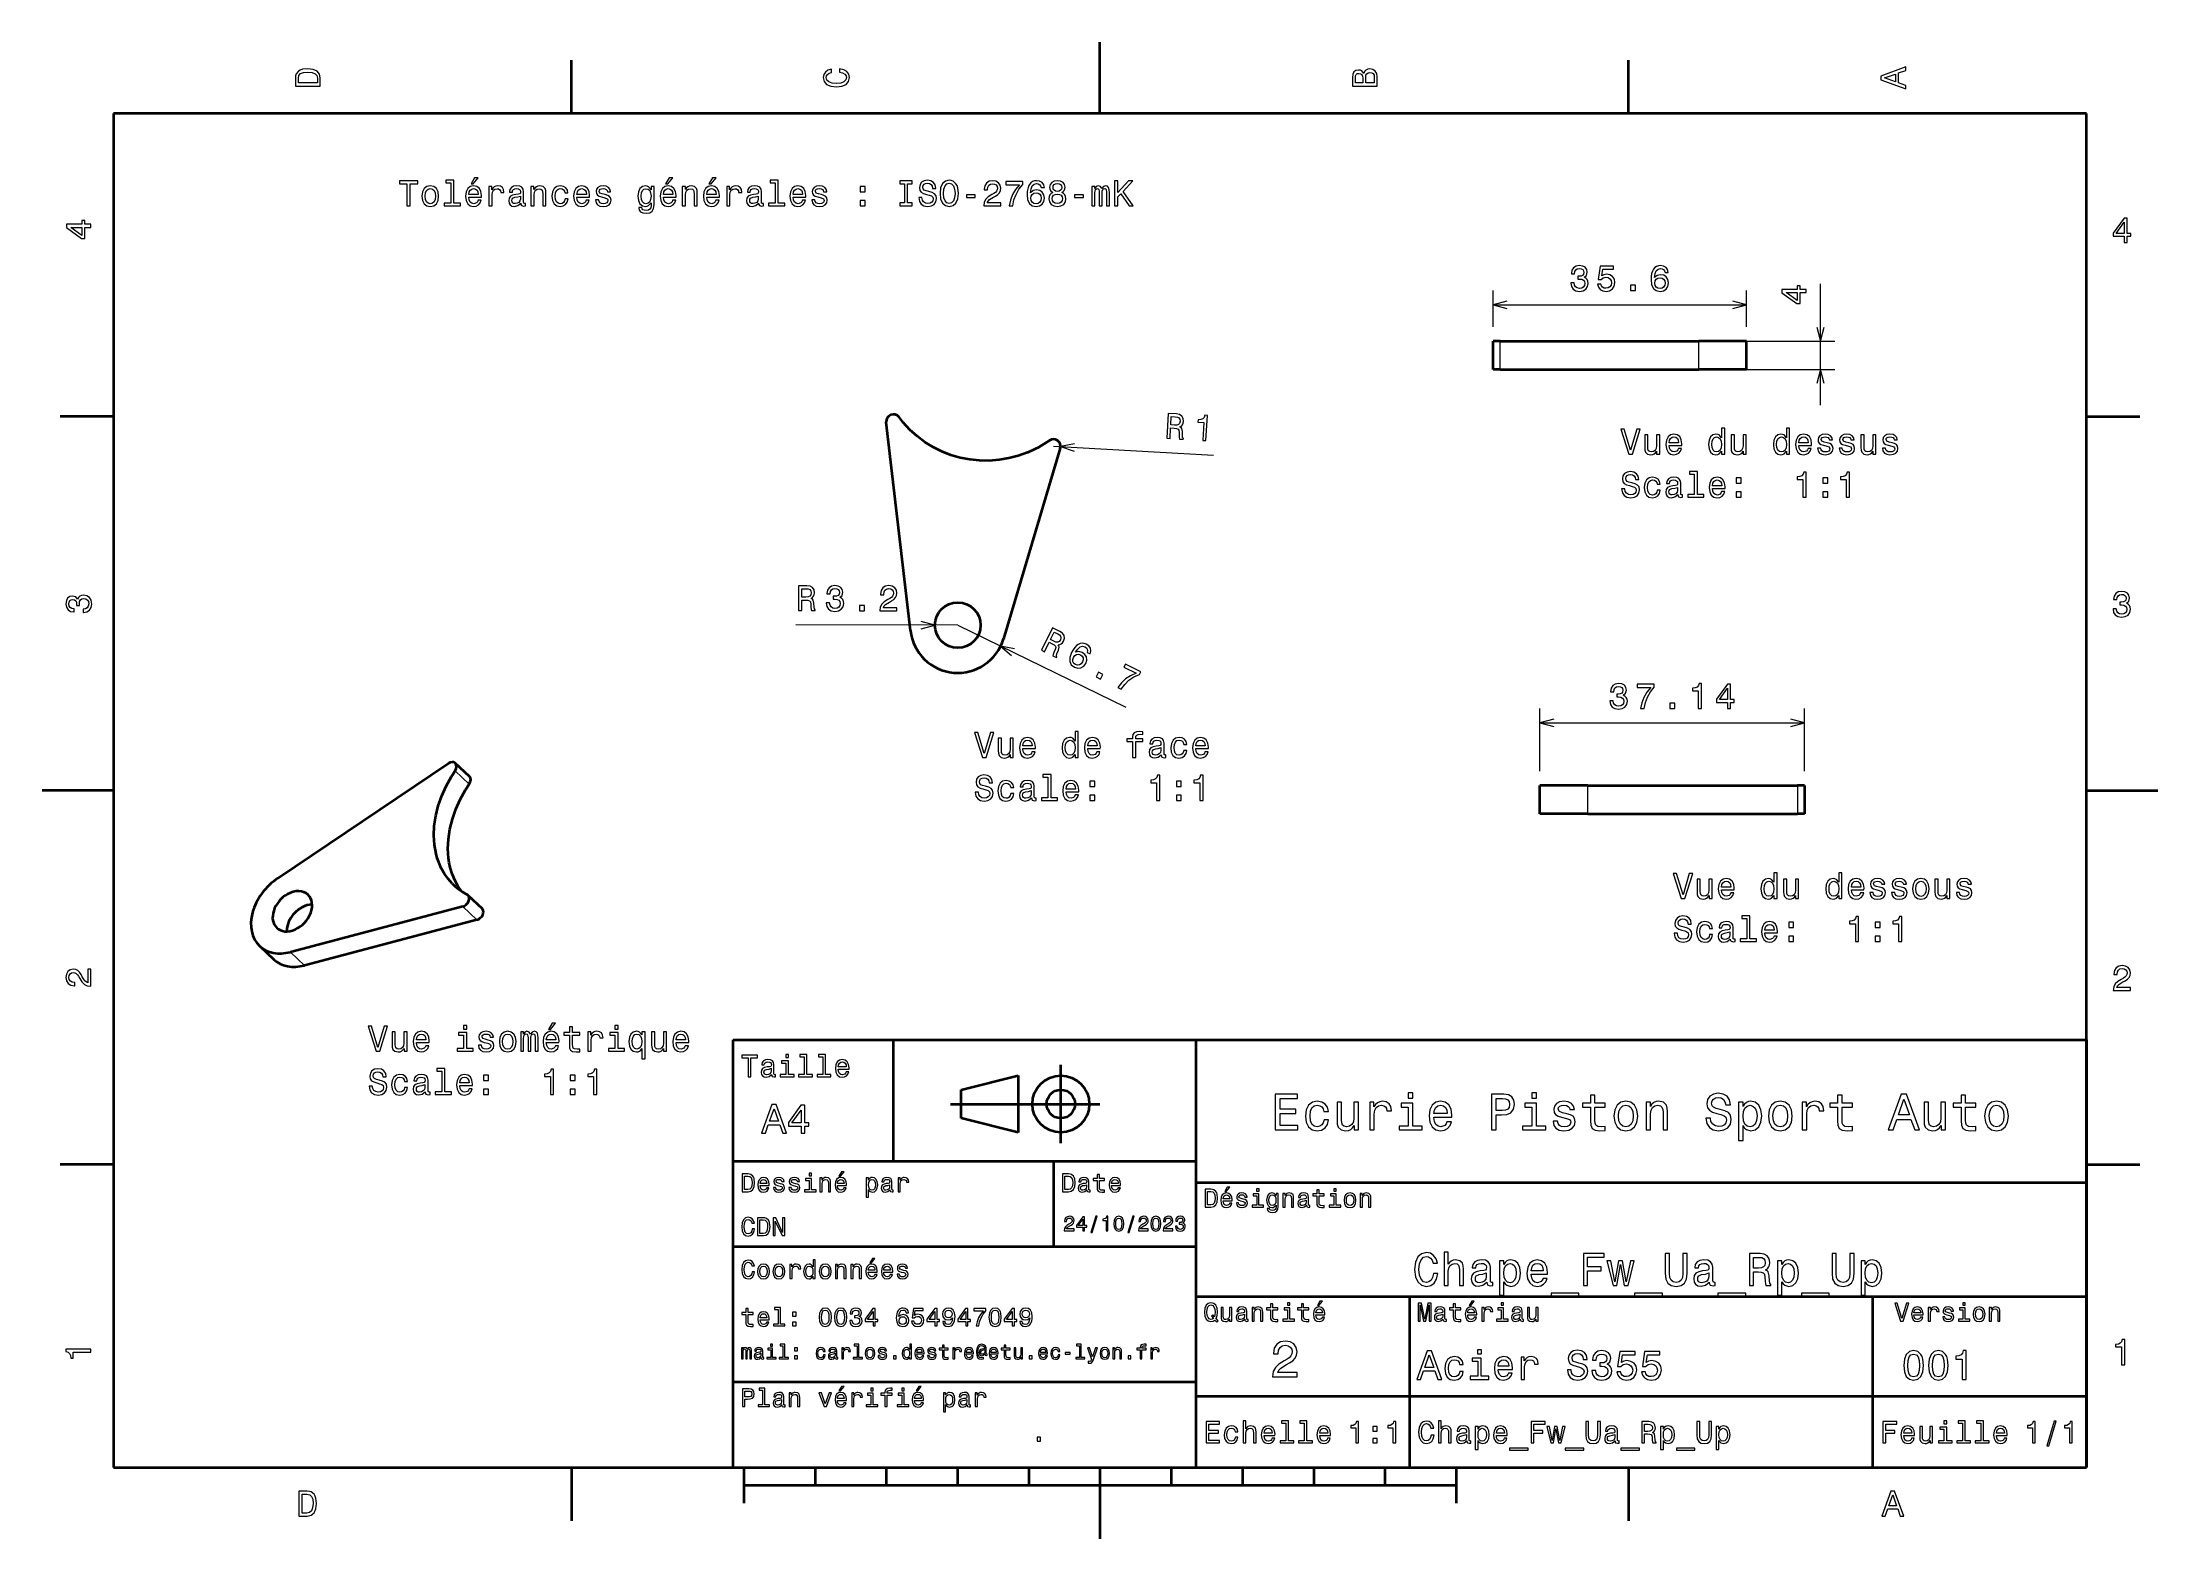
# Model space of a CAD drawing. Extents: x 0 to 297, y 0 to 210.
import ezdxf

# ---------------------------------------------------------------- set-up
doc = ezdxf.new("R2010")
doc.units = 0

msp = doc.modelspace()

# ---------------------------------------------------------------- linework, layer by layer
at = {"color": 7, "lineweight": 35, "ltscale": 0.25}
for p, q in [((148.5, 200), (148.5, 210)), ((10, 105), (0, 105)), ((287, 105), (297, 105)), ((192, 10), (192, 20)), ((148.5, 10), (148.5, 0))]:
    msp.add_line(p, q, dxfattribs=at)
at = {"color": 7, "lineweight": 35, "ltscale": 0.1875}
for p, q in [((74.300003, 200), (74.300003, 207.5)), ((222.699997, 200), (222.699997, 207.5)), ((10, 157.5), (2.5, 157.5)), ((287, 157.5), (294.5, 157.5)), ((10, 52.5), (2.5, 52.5)), ((287, 52.5), (294.5, 52.5)), ((74.300003, 10), (74.300003, 2.5)), ((222.699997, 10), (222.699997, 2.5))]:
    msp.add_line(p, q, dxfattribs=at)
at = {"color": 7, "lineweight": 35}
for p, q in [((287, 200), (10, 200)), ((10, 200), (10, 10)), ((287, 10), (287, 200)), ((204.679535, 168.071732), (232.579437, 168.071732)), ((204.679535, 164.071732), (232.579437, 164.071732)), ((121.877197, 127.436348), (118.491493, 156.67659)), ((142.926254, 153.028778), (134.953323, 126.292336)), ((33.065098, 92.698257), (56.983551, 108.798737)), ((216.971039, 105.703964), (246.406647, 105.703964)), ((216.971039, 101.703964), (246.406647, 101.703964)), ((59.03717, 88.732773), (34.84473, 82.334656)), ((61.023277, 86.858276), (36.830833, 80.460152)), ((97, 10), (97, 70)), ((97, 70), (287, 70)), ((162, 10), (162, 70)), ((287, 70), (287, 10)), ((127.5, 61), (148.5, 61)), ((97, 53), (162, 53)), ((162, 50), (287, 50)), ((97, 41), (162, 41)), ((162, 34), (287, 34)), ((257, 10), (257, 34)), ((97, 22), (162, 22)), ((162, 20), (287, 20)), ((10, 10), (287, 10)), ((97, 10), (287, 10)), ((98.5, 7.5), (198.5, 7.5))]:
    msp.add_line(p, q, dxfattribs=at)
at = {"color": 7, "lineweight": 13, "ltscale": 0.425901}
msp.add_line((249.660248, 159.071732), (249.660248, 176.107758), dxfattribs=at)
at = {"color": 7, "lineweight": 13, "ltscale": 0.126942}
for p, q in [((203.679535, 170.071732), (203.679535, 175.149414)), ((239.279434, 170.071732), (239.279434, 175.149414))]:
    msp.add_line(p, q, dxfattribs=at)
at = {"color": 7, "lineweight": 13}
for p, q in [((203.679535, 173.149414), (239.279434, 173.149414)), ((141.967957, 153.314545), (164.416626, 152.055939)), ((128.53273, 128.206985), (105.788673, 128.245758)), ((128.53273, 128.206985), (152.10585, 116.671799)), ((210.271042, 114.500282), (247.406647, 114.500282))]:
    msp.add_line(p, q, dxfattribs=at)
at = {"color": 7, "lineweight": 35, "ltscale": 0.025}
for p, q in [((204.679535, 168.071732), (203.679535, 168.071732)), ((204.679535, 164.071732), (203.679535, 164.071732)), ((247.406647, 105.703964), (246.406647, 105.703964)), ((247.406647, 101.703964), (246.406647, 101.703964))]:
    msp.add_line(p, q, dxfattribs=at)
at = {"color": 7, "lineweight": 35, "ltscale": 0.1}
for p, q in [((203.679535, 164.071732), (203.679535, 168.071732)), ((239.279434, 164.071732), (239.279434, 168.071732)), ((210.271042, 101.703964), (210.271042, 105.703964)), ((247.406647, 105.703964), (247.406647, 101.703964)), ((129, 59), (129, 63))]:
    msp.add_line(p, q, dxfattribs=at)
at = {"color": 7, "lineweight": 13, "ltscale": 0.1}
for p, q in [((204.679535, 164.071732), (204.679535, 168.071732)), ((232.579437, 164.071732), (232.579437, 168.071732)), ((216.971039, 101.703964), (216.971039, 105.703964)), ((246.406647, 105.703964), (246.406647, 101.703964))]:
    msp.add_line(p, q, dxfattribs=at)
at = {"color": 7, "lineweight": 35, "ltscale": 0.1675}
for p, q in [((239.279434, 168.071732), (232.579437, 168.071732)), ((239.279434, 164.071732), (232.579437, 164.071732)), ((216.971039, 105.703964), (210.271042, 105.703964)), ((216.971039, 101.703964), (210.271042, 101.703964))]:
    msp.add_line(p, q, dxfattribs=at)
at = {"color": 7, "lineweight": 13, "ltscale": 0.42702}
for p, q in [((234.579437, 168.071732), (251.660248, 168.071732)), ((234.579437, 164.071732), (251.660248, 164.071732))]:
    msp.add_line(p, q, dxfattribs=at)
at = {"color": 7, "lineweight": 13, "ltscale": 0.219908}
for p, q in [((210.271042, 107.703964), (210.271042, 116.500282)), ((247.406647, 107.703964), (247.406647, 116.500282))]:
    msp.add_line(p, q, dxfattribs=at)
at = {"color": 7, "lineweight": 13, "ltscale": 0.068275}
for p, q in [((59.942776, 105.899094), (57.956673, 107.773598)), ((59.03717, 88.732773), (61.023277, 86.858276)), ((34.84473, 82.334656), (36.830833, 80.460152))]:
    msp.add_line(p, q, dxfattribs=at)
at = {"color": 7, "lineweight": 35, "ltscale": 0.068275}
for p, q in [((59.961334, 106.957764), (57.975227, 108.832268)), ((59.763214, 90.313126), (61.749317, 88.438629)), ((30.511599, 83.178078), (32.497704, 81.303581))]:
    msp.add_line(p, q, dxfattribs=at)
at = {"color": 7, "lineweight": 35, "ltscale": 0.425}
msp.add_line((119.5, 53), (119.5, 70), dxfattribs=at)
at = {"color": 7, "lineweight": 35, "ltscale": 0.275}
msp.add_line((143, 55.5), (143, 66.5), dxfattribs=at)
at = {"color": 7, "lineweight": 35, "ltscale": 0.206155}
for p, q in [((129, 63), (137, 65)), ((137, 57), (129, 59))]:
    msp.add_line(p, q, dxfattribs=at)
at = {"color": 7, "lineweight": 35, "ltscale": 0.2}
msp.add_line((137, 65), (137, 57), dxfattribs=at)
at = {"color": 7, "lineweight": 35, "ltscale": 0.3}
msp.add_line((142, 41), (142, 53), dxfattribs=at)
at = {"color": 7, "lineweight": 35, "ltscale": 0.35}
msp.add_line((192, 20), (192, 34), dxfattribs=at)
at = {"color": 7, "lineweight": 35, "ltscale": 0.125}
for p, q in [((98.5, 10), (98.5, 5)), ((198.5, 10), (198.5, 5))]:
    msp.add_line(p, q, dxfattribs=at)
at = {"color": 7, "lineweight": 35, "ltscale": 0.0625}
for p, q in [((108.5, 10), (108.5, 7.5)), ((118.5, 10), (118.5, 7.5)), ((128.5, 10), (128.5, 7.5)), ((138.5, 10), (138.5, 7.5)), ((158.5, 10), (158.5, 7.5)), ((168.5, 10), (168.5, 7.5)), ((178.5, 10), (178.5, 7.5)), ((188.5, 10), (188.5, 7.5))]:
    msp.add_line(p, q, dxfattribs=at)
at = {"color": 7, "lineweight": 13}
for points in [[(35.533215, 204.994965), (35.533215, 203.829971), (39.033215, 203.829971), (39.033215, 204.994965), (38.922264, 205.544678), (38.584366, 205.953171), (38.034657, 206.205338), (37.283215, 206.296112), (36.516644, 206.215424), (36.21405, 206.114563), (35.971977, 205.973343), (35.644165, 205.56485), (35.563473, 205.297562)], [(35.951801, 204.959656), (36.027451, 205.342941), (36.259438, 205.605194), (36.672985, 205.761536), (37.283215, 205.811966), (37.873272, 205.756485), (38.286816, 205.600143), (38.533936, 205.332855), (38.614628, 204.959656), (38.614628, 204.298996), (35.951801, 204.298996)], [(111.93206, 205.817017), (112.35569, 205.716141), (112.658287, 205.549713), (112.844887, 205.317734), (112.905403, 205.045395), (112.814629, 204.71759), (112.54229, 204.460388), (112.098488, 204.28891), (111.483215, 204.233429), (110.872986, 204.28891), (110.424141, 204.455338), (110.151802, 204.71254), (110.055984, 205.045395), (110.106415, 205.287476), (110.247627, 205.494247), (110.474571, 205.655624), (110.787247, 205.766571), (110.787247, 206.245682), (110.308144, 206.094391), (109.94503, 205.832138), (109.718086, 205.474075), (109.637398, 205.045395), (109.763474, 204.510818), (110.116501, 204.10231), (110.696472, 203.840057), (111.483215, 203.749283), (112.269958, 203.840057), (112.84993, 204.10231), (113.208, 204.510818), (113.329041, 205.045395), (113.233215, 205.51442), (112.965927, 205.892654), (112.527161, 206.159943), (111.93206, 206.301163)], [(185.542007, 205.630417), (185.249496, 205.983429), (185.052811, 206.074219), (184.81073, 206.104477), (184.432495, 206.03891), (184.160156, 205.842224), (183.993729, 205.524506), (183.933212, 205.080704), (183.933212, 203.835022), (187.433212, 203.835022), (187.433212, 205.151306), (187.36261, 205.620331), (187.155838, 205.968307), (186.828018, 206.185165), (186.384216, 206.260818), (186.08667, 206.215424), (185.839554, 206.094391), (185.65799, 205.897705)], [(185.385666, 204.984879), (185.385666, 204.298996), (184.351807, 204.298996), (184.351807, 205.025223), (184.382065, 205.297562), (184.472839, 205.489197), (184.629181, 205.605194), (184.86116, 205.645538), (185.093155, 205.600143), (185.254532, 205.479111), (185.355408, 205.272339)], [(187.014618, 205.095825), (187.014618, 204.298996), (185.809296, 204.298996), (185.809296, 205.050446), (185.844589, 205.368164), (185.9505, 205.595108), (186.132065, 205.731277), (186.394302, 205.776657), (186.671692, 205.731277), (186.863327, 205.605194), (186.979324, 205.393372)], [(261.633209, 203.466858), (261.633209, 203.930847), (260.604401, 204.298996), (260.604401, 205.695969), (261.633209, 206.064133), (261.633209, 206.538193), (258.128174, 205.257217), (258.128174, 204.742798)], [(260.17572, 204.460388), (258.632477, 205), (260.17572, 205.539627)], [(51.201794, 187.052185), (51.665771, 187.052185), (51.665771, 190.128555), (52.72485, 190.128555), (52.72485, 190.552185), (50.137672, 190.552185), (50.137672, 190.128555), (51.201794, 190.128555)], [(57.344444, 190.300018), (57.344444, 187.425385), (56.431622, 187.425385), (56.431622, 187.052185), (58.69603, 187.052185), (58.69603, 187.425385), (57.78825, 187.425385), (57.78825, 190.673218), (56.648479, 190.673218), (56.648479, 190.300018)], [(60.193871, 190.128555), (60.491421, 190.128555), (61.192429, 190.985901), (60.698193, 190.985901)], [(87.518074, 190.128555), (87.815628, 190.128555), (88.516632, 190.985901), (88.0224, 190.985901)], [(93.590118, 190.128555), (93.887665, 190.128555), (94.588676, 190.985901), (94.094437, 190.985901)], [(102.884781, 190.300018), (102.884781, 187.425385), (101.971962, 187.425385), (101.971962, 187.052185), (104.236374, 187.052185), (104.236374, 187.425385), (103.32859, 187.425385), (103.32859, 190.673218), (102.18882, 190.673218), (102.18882, 190.300018)], [(121.030319, 187.475815), (120.384781, 187.475815), (120.384781, 187.052185), (122.139824, 187.052185), (122.139824, 187.475815), (121.494293, 187.475815), (121.494293, 190.128555), (122.139824, 190.128555), (122.139824, 190.552185), (120.384781, 190.552185), (120.384781, 190.128555), (121.030319, 190.128555)], [(123.501503, 188.207077), (123.042564, 188.207077), (123.143433, 187.672501), (123.395592, 187.279129), (123.78392, 187.042099), (124.308418, 186.95636), (124.827873, 187.037048), (125.216202, 187.258957), (125.463318, 187.606934), (125.554092, 188.065872), (125.478447, 188.479416), (125.266632, 188.746704), (124.923691, 188.923218), (124.46476, 189.054352), (124.071388, 189.150162), (123.814178, 189.261124), (123.667931, 189.422501), (123.622536, 189.674667), (123.667931, 189.901611), (123.799049, 190.073074), (124.000778, 190.189072), (124.27816, 190.229416), (124.560577, 190.178986), (124.782478, 190.042816), (124.928734, 189.815872), (124.999336, 189.50824), (125.458275, 189.50824), (125.458275, 189.518326), (125.377579, 189.992386), (125.140549, 190.345413), (124.767349, 190.567322), (124.263031, 190.64296), (123.809135, 190.567322), (123.456108, 190.355499), (123.229164, 190.027695), (123.148476, 189.604065), (123.214035, 189.225815), (123.405678, 188.968613), (123.708275, 188.797134), (124.121819, 188.666016), (124.530319, 188.550018), (124.837959, 188.439072), (125.024559, 188.277695), (125.090118, 188.015442), (125.029602, 187.748154), (124.87326, 187.546417), (124.63623, 187.420334), (124.32859, 187.37999), (123.985649, 187.435471), (123.723404, 187.596848), (123.556976, 187.8591)], [(126.038246, 188.802185), (126.129028, 188.015442), (126.391273, 187.435471), (126.799774, 187.077408), (127.334358, 186.95636), (127.863899, 187.077408), (128.277435, 187.435471), (128.534637, 188.015442), (128.630463, 188.802185), (128.534637, 189.583893), (128.423691, 189.901611), (128.277435, 190.163849), (127.863899, 190.521927), (127.611732, 190.612701), (127.334358, 190.64801), (126.794731, 190.521927), (126.38623, 190.1689), (126.129028, 189.588928)], [(126.5224, 188.802185), (126.577873, 189.412415), (126.744301, 189.861267), (127.001503, 190.133591), (127.334358, 190.229416), (127.662163, 190.133591), (127.919373, 189.856216), (128.0858, 189.407379), (128.146317, 188.802185), (128.0858, 188.191956), (127.919373, 187.743103), (127.662163, 187.470779), (127.334358, 187.37999), (127.001503, 187.470779), (126.744301, 187.743103), (126.577873, 188.186905)], [(132.175858, 187.052185), (134.581482, 187.052185), (134.581482, 187.485901), (132.680176, 187.485901), (132.786102, 187.722931), (132.967651, 187.919617), (133.527435, 188.277695), (133.824997, 188.428986), (134.157852, 188.645844), (134.394882, 188.89801), (134.531052, 189.195557), (134.581482, 189.533447), (134.495743, 189.957077), (134.258713, 190.289932), (133.895599, 190.501755), (133.426575, 190.577408), (132.942429, 190.491669), (132.57428, 190.254639), (132.33725, 189.876389), (132.256561, 189.377106), (132.256561, 189.306503), (132.715485, 189.306503), (132.715485, 189.346848), (132.760864, 189.689789), (132.897034, 189.941956), (133.113892, 190.103333), (133.401367, 190.158813), (133.693878, 190.108383), (133.910736, 189.9823), (134.051941, 189.785614), (134.102371, 189.538498), (134.067078, 189.306503), (133.971252, 189.109818), (133.809875, 188.938354), (133.587967, 188.787048), (133.290405, 188.625671), (132.796173, 188.312988), (132.448196, 187.980133), (132.241425, 187.576675), (132.175858, 187.067322)], [(135.741425, 187.052185), (136.250793, 187.052185), (136.417221, 187.884323), (136.709717, 188.66098), (137.12326, 189.382156), (137.662903, 190.057953), (137.662903, 190.476532), (135.262329, 190.476532), (135.262329, 190.017609), (137.178741, 190.017609), (136.623993, 189.336761), (136.205414, 188.625671), (135.912903, 187.869186)], [(140.688843, 189.6091), (140.593018, 190.017609), (140.371109, 190.32019), (140.028168, 190.511841), (139.584366, 190.577408), (139.286819, 190.542099), (139.029602, 190.446274), (138.802673, 190.289932), (138.611023, 190.068039), (138.459732, 189.790665), (138.348785, 189.452759), (138.278168, 189.054352), (138.257996, 188.605499), (138.338684, 187.889359), (138.585815, 187.369904), (138.984222, 187.057236), (139.5289, 186.951324), (140.018097, 187.042099), (140.391296, 187.279129), (140.633362, 187.652328), (140.719086, 188.126389), (140.633362, 188.605499), (140.401367, 188.973648), (140.043304, 189.205643), (139.599487, 189.286331), (139.120392, 189.185471), (138.762329, 188.89801), (138.837982, 189.452759), (138.999359, 189.851181), (139.246475, 190.088211), (139.589417, 190.1689), (139.841583, 190.128555), (140.033218, 190.022644), (140.159302, 189.84613), (140.224854, 189.6091)], [(141.88913, 188.938354), (141.631927, 188.797134), (141.455414, 188.600449), (141.344452, 188.353333), (141.309158, 188.055786), (141.389847, 187.606934), (141.621826, 187.258957), (142.000076, 187.037048), (142.514496, 186.951324), (143.023849, 187.037048), (143.4021, 187.258957), (143.634094, 187.606934), (143.719818, 188.055786), (143.679474, 188.353333), (143.573563, 188.600449), (143.391998, 188.797134), (143.139847, 188.938354), (143.341583, 189.059387), (143.482788, 189.225815), (143.568512, 189.427551), (143.598785, 189.674667), (143.518097, 190.03273), (143.306274, 190.32019), (142.963333, 190.50679), (142.514496, 190.577408), (142.060593, 190.50679), (141.717651, 190.32019), (141.500793, 190.03273), (141.42514, 189.674667), (141.450363, 189.427551), (141.536102, 189.225815)], [(141.904266, 189.634323), (141.944611, 189.856216), (142.065643, 190.027695), (142.257278, 190.133591), (142.514496, 190.17395), (142.766647, 190.133591), (142.958282, 190.027695), (143.07933, 189.856216), (143.124725, 189.634323), (143.07933, 189.407379), (142.958282, 189.230865), (142.766647, 189.114868), (142.514496, 189.079559), (142.257278, 189.119904), (142.065643, 189.230865), (141.944611, 189.407379)], [(150.528183, 187.052185), (150.992157, 187.052185), (150.992157, 188.297867), (151.405701, 188.741669), (152.58078, 187.052185), (153.14563, 187.052185), (151.733521, 189.079559), (153.10527, 190.552185), (152.48999, 190.552185), (150.992157, 188.933304), (150.992157, 190.552185), (150.528183, 190.552185)], [(53.294735, 188.403763), (53.375427, 187.788498), (53.607414, 187.33461), (53.975571, 187.052185), (54.469807, 186.95636), (54.959, 187.052185), (55.327156, 187.329559), (55.559143, 187.783447), (55.644878, 188.403763), (55.559143, 189.019043), (55.327156, 189.477982), (54.959, 189.755356), (54.469807, 189.856216), (53.975571, 189.755356), (53.607414, 189.472931), (53.375427, 189.019043)], [(53.748623, 188.408813), (53.794014, 188.862701), (53.935223, 189.190521), (54.16217, 189.392242), (54.469807, 189.462845), (54.7724, 189.392242), (54.999344, 189.195557), (55.140556, 188.862701), (55.190987, 188.408813), (55.140556, 187.949875), (54.999344, 187.61702), (54.7724, 187.415298), (54.469807, 187.349731), (54.16217, 187.415298), (53.935223, 187.61702), (53.794014, 187.949875)], [(59.88623, 188.277695), (61.661449, 188.277695), (61.666492, 188.484467), (61.5858, 189.064438), (61.363899, 189.498154), (61.010872, 189.760391), (60.541851, 189.856216), (60.08292, 189.755356), (59.729893, 189.472931), (59.502949, 189.014008), (59.422256, 188.408813), (59.497906, 187.788498), (59.72485, 187.33461), (60.07283, 187.052185), (60.526722, 186.95636), (60.920094, 187.021927), (61.242859, 187.19339), (61.479893, 187.465729), (61.616058, 187.828842), (61.177299, 187.828842), (61.086521, 187.627106), (60.955399, 187.475815), (60.582199, 187.354782), (60.294735, 187.410248), (60.077873, 187.586761), (59.936665, 187.874237), (59.88623, 188.262558)], [(59.88623, 188.650894), (59.941708, 188.998871), (60.077873, 189.256073), (60.284649, 189.412415), (60.556984, 189.467896), (60.824272, 189.412415), (61.031044, 189.256073), (61.157127, 188.998871), (61.202515, 188.650894)], [(62.700356, 187.052185), (63.144157, 187.052185), (63.144157, 188.600449), (63.189545, 188.973648), (63.325714, 189.240952), (63.547615, 189.402328), (63.845165, 189.457809), (64.06707, 189.422501), (64.233498, 189.32164), (64.334358, 189.150162), (64.369659, 188.918182), (64.818512, 188.918182), (64.757988, 189.326675), (64.591568, 189.619186), (64.314186, 189.7957), (63.935944, 189.856216), (63.678741, 189.815872), (63.456837, 189.715012), (63.260151, 189.543533), (63.103813, 189.311554), (63.103813, 189.760391), (62.700356, 189.760391)], [(67.178741, 187.405212), (67.178741, 187.390076), (67.203957, 187.218613), (67.279602, 187.09758), (67.597328, 187.001755), (67.844444, 187.042099), (67.844444, 187.38504), (67.738541, 187.369904), (67.597328, 187.435471), (67.572113, 187.637207), (67.572113, 189.039215), (67.511597, 189.397293), (67.335083, 189.649445), (67.027443, 189.800751), (66.593727, 189.856216), (66.170097, 189.7957), (65.857414, 189.624237), (65.660728, 189.356934), (65.595169, 189.003922), (65.595169, 188.973648), (65.993584, 188.973648), (66.028885, 189.185471), (66.139832, 189.336761), (66.321396, 189.427551), (66.578598, 189.462845), (66.825714, 189.437637), (67.002228, 189.361984), (67.108139, 189.230865), (67.14344, 189.049301), (67.12326, 188.837494), (67.042572, 188.731583), (66.840843, 188.681152), (66.462601, 188.640808), (66.028885, 188.550018), (65.721245, 188.388641), (65.539688, 188.136475), (65.484215, 187.763275), (65.534645, 187.43042), (65.690987, 187.183304), (65.943146, 187.026962), (66.29113, 186.971497), (66.760155, 187.077408)], [(67.128311, 188.000305), (67.067787, 187.738068), (66.906403, 187.536331), (66.66433, 187.405212), (66.366783, 187.359818), (66.17514, 187.38504), (66.038971, 187.465729), (65.953232, 187.606934), (65.928024, 187.803619), (65.948196, 187.980133), (66.028885, 188.106216), (66.351654, 188.247437), (66.760155, 188.307953), (67.128311, 188.428986)], [(68.605972, 187.052185), (69.049774, 187.052185), (69.049774, 188.615585), (69.095169, 188.973648), (69.241425, 189.235901), (69.468369, 189.397293), (69.770958, 189.457809), (70.013031, 189.407379), (70.16433, 189.27121), (70.239975, 189.044266), (70.265198, 188.741669), (70.265198, 187.052185), (70.709, 187.052185), (70.709, 188.832443), (70.688828, 189.190521), (70.598053, 189.488068), (70.300499, 189.760391), (69.836517, 189.856216), (69.579315, 189.820923), (69.362457, 189.725098), (69.175858, 189.563705), (69.029602, 189.346848), (69.029602, 189.760391), (68.605972, 189.760391)], [(73.366783, 188.862701), (73.805542, 188.862701), (73.714767, 189.266159), (73.49791, 189.583893), (73.160011, 189.780579), (72.721252, 189.856216), (72.237099, 189.755356), (71.868942, 189.472931), (71.636955, 189.014008), (71.556259, 188.398727), (71.631912, 187.788498), (71.858856, 187.33461), (72.216927, 187.052185), (72.706116, 186.95636), (73.139839, 187.032013), (73.477737, 187.24382), (73.709717, 187.576675), (73.810585, 188.020477), (73.386955, 188.020477), (73.31131, 187.738068), (73.170097, 187.526245), (72.968369, 187.395126), (72.721252, 187.354782), (72.413612, 187.420334), (72.191711, 187.62207), (72.055542, 187.949875), (72.010155, 188.413849), (72.055542, 188.867752), (72.196754, 189.195557), (72.423698, 189.397293), (72.721252, 189.467896), (72.983498, 189.422501), (73.180183, 189.306503), (73.31131, 189.114868)], [(75.066345, 188.277695), (76.841568, 188.277695), (76.846603, 188.484467), (76.765915, 189.064438), (76.544014, 189.498154), (76.190987, 189.760391), (75.72197, 189.856216), (75.263031, 189.755356), (74.910011, 189.472931), (74.68306, 189.014008), (74.602371, 188.408813), (74.678024, 187.788498), (74.904968, 187.33461), (75.252945, 187.052185), (75.706841, 186.95636), (76.100212, 187.021927), (76.422974, 187.19339), (76.660011, 187.465729), (76.796173, 187.828842), (76.357414, 187.828842), (76.266632, 187.627106), (76.135513, 187.475815), (75.762314, 187.354782), (75.474854, 187.410248), (75.257996, 187.586761), (75.116783, 187.874237), (75.066345, 188.262558)], [(75.066345, 188.650894), (75.121826, 188.998871), (75.257996, 189.256073), (75.464767, 189.412415), (75.737099, 189.467896), (76.004387, 189.412415), (76.211159, 189.256073), (76.337242, 188.998871), (76.382629, 188.650894)], [(79.040413, 188.630722), (78.61174, 188.731583), (78.294014, 188.84758), (78.18811, 189.08461), (78.218369, 189.251038), (78.324272, 189.37207), (78.495743, 189.447723), (78.742859, 189.477982), (78.979889, 189.447723), (79.166489, 189.356934), (79.287529, 189.220779), (79.337959, 189.039215), (79.771683, 189.039215), (79.771683, 189.049301), (79.69603, 189.377106), (79.489258, 189.634323), (79.166489, 189.7957), (78.742859, 189.856216), (78.314186, 189.7957), (78.001511, 189.629272), (77.804825, 189.382156), (77.744301, 189.069473), (77.789688, 188.766876), (77.930901, 188.555069), (78.162888, 188.403763), (78.500786, 188.297867), (78.995026, 188.176819), (79.297615, 188.050751), (79.378311, 187.949875), (79.408569, 187.798584), (79.363174, 187.611984), (79.242142, 187.470779), (79.045456, 187.37999), (78.783203, 187.349731), (78.505829, 187.37999), (78.3041, 187.485901), (78.167931, 187.657379), (78.112457, 187.894409), (77.683784, 187.894409), (77.754387, 187.490952), (77.961159, 187.198441), (78.288971, 187.021927), (78.742859, 186.95636), (79.216927, 187.021927), (79.564911, 187.198441), (79.776718, 187.480865), (79.852371, 187.849014), (79.796898, 188.166733), (79.640556, 188.383591), (79.383347, 188.524811)], [(85.894157, 187.173218), (85.894157, 189.760391), (85.47052, 189.760391), (85.47052, 189.32164), (85.122543, 189.720047), (84.910721, 189.820923), (84.673691, 189.856216), (84.245026, 189.755356), (83.91217, 189.472931), (83.695313, 189.019043), (83.619659, 188.408813), (83.695313, 187.793533), (83.91217, 187.339645), (84.245026, 187.052185), (84.673691, 186.95636), (84.915771, 186.991669), (85.1175, 187.082443), (85.47052, 187.465729), (85.47052, 187.082443), (85.430176, 186.779846), (85.319229, 186.562988), (85.107407, 186.436905), (84.789688, 186.391525), (84.512314, 186.421783), (84.315628, 186.497437), (84.199631, 186.628555), (84.16433, 186.805069), (83.735657, 186.805069), (83.735657, 186.784897), (83.801216, 186.462128), (84.002945, 186.220047), (84.325714, 186.063705), (84.764473, 186.00824), (85.288971, 186.083893), (85.636948, 186.2957), (85.833633, 186.663864)], [(84.078598, 188.408813), (84.123978, 188.857666), (84.260147, 189.190521), (84.47197, 189.387207), (84.754387, 189.457809), (85.051941, 189.387207), (85.273834, 189.190521), (85.410004, 188.857666), (85.460434, 188.408813), (85.410004, 187.949875), (85.273834, 187.62207), (85.051941, 187.420334), (84.754387, 187.354782), (84.47197, 187.420334), (84.260147, 187.62207), (84.123978, 187.954926)], [(87.210434, 188.277695), (88.985657, 188.277695), (88.990692, 188.484467), (88.910004, 189.064438), (88.688103, 189.498154), (88.335075, 189.760391), (87.866058, 189.856216), (87.40712, 189.755356), (87.054092, 189.472931), (86.827148, 189.014008), (86.74646, 188.408813), (86.822113, 187.788498), (87.049057, 187.33461), (87.397034, 187.052185), (87.850922, 186.95636), (88.244301, 187.021927), (88.567062, 187.19339), (88.804092, 187.465729), (88.940262, 187.828842), (88.501503, 187.828842), (88.410721, 187.627106), (88.279602, 187.475815), (87.906403, 187.354782), (87.618942, 187.410248), (87.402084, 187.586761), (87.260864, 187.874237), (87.210434, 188.262558)], [(87.210434, 188.650894), (87.265915, 188.998871), (87.402084, 189.256073), (87.608856, 189.412415), (87.881187, 189.467896), (88.148483, 189.412415), (88.355255, 189.256073), (88.481331, 188.998871), (88.526718, 188.650894)], [(89.858131, 187.052185), (90.301933, 187.052185), (90.301933, 188.615585), (90.347321, 188.973648), (90.493576, 189.235901), (90.72052, 189.397293), (91.023117, 189.457809), (91.26519, 189.407379), (91.416489, 189.27121), (91.492142, 189.044266), (91.517349, 188.741669), (91.517349, 187.052185), (91.961159, 187.052185), (91.961159, 188.832443), (91.940979, 189.190521), (91.850204, 189.488068), (91.552658, 189.760391), (91.088684, 189.856216), (90.831474, 189.820923), (90.614616, 189.725098), (90.428017, 189.563705), (90.281761, 189.346848), (90.281761, 189.760391), (89.858131, 189.760391)], [(93.282486, 188.277695), (95.057693, 188.277695), (95.062744, 188.484467), (94.982048, 189.064438), (94.760147, 189.498154), (94.40712, 189.760391), (93.938103, 189.856216), (93.479172, 189.755356), (93.126144, 189.472931), (92.8992, 189.014008), (92.818504, 188.408813), (92.89415, 187.788498), (93.121094, 187.33461), (93.469086, 187.052185), (93.922974, 186.95636), (94.316345, 187.021927), (94.639114, 187.19339), (94.876144, 187.465729), (95.012314, 187.828842), (94.573547, 187.828842), (94.482773, 187.627106), (94.351646, 187.475815), (93.978447, 187.354782), (93.690979, 187.410248), (93.474121, 187.586761), (93.332916, 187.874237), (93.282486, 188.262558)], [(93.282486, 188.650894), (93.337952, 188.998871), (93.474121, 189.256073), (93.680893, 189.412415), (93.953232, 189.467896), (94.22052, 189.412415), (94.427292, 189.256073), (94.553375, 188.998871), (94.598763, 188.650894)], [(96.096603, 187.052185), (96.540405, 187.052185), (96.540405, 188.600449), (96.5858, 188.973648), (96.721962, 189.240952), (96.943863, 189.402328), (97.241409, 189.457809), (97.463318, 189.422501), (97.629745, 189.32164), (97.730606, 189.150162), (97.765915, 188.918182), (98.214752, 188.918182), (98.154236, 189.326675), (97.987808, 189.619186), (97.710434, 189.7957), (97.332191, 189.856216), (97.074989, 189.815872), (96.853088, 189.715012), (96.656403, 189.543533), (96.500061, 189.311554), (96.500061, 189.760391), (96.096603, 189.760391)], [(100.574982, 187.405212), (100.574982, 187.390076), (100.600204, 187.218613), (100.67585, 187.09758), (100.993576, 187.001755), (101.240692, 187.042099), (101.240692, 187.38504), (101.134781, 187.369904), (100.993576, 187.435471), (100.968353, 187.637207), (100.968353, 189.039215), (100.907837, 189.397293), (100.731323, 189.649445), (100.423691, 189.800751), (99.989975, 189.856216), (99.566345, 189.7957), (99.253662, 189.624237), (99.056976, 189.356934), (98.991409, 189.003922), (98.991409, 188.973648), (99.389832, 188.973648), (99.425133, 189.185471), (99.536087, 189.336761), (99.717636, 189.427551), (99.974838, 189.462845), (100.221962, 189.437637), (100.398476, 189.361984), (100.504379, 189.230865), (100.539688, 189.049301), (100.519516, 188.837494), (100.43882, 188.731583), (100.237091, 188.681152), (99.858849, 188.640808), (99.425133, 188.550018), (99.117493, 188.388641), (98.935944, 188.136475), (98.880463, 187.763275), (98.930893, 187.43042), (99.087234, 187.183304), (99.339401, 187.026962), (99.687378, 186.971497), (100.156403, 187.077408)], [(100.524551, 188.000305), (100.464035, 187.738068), (100.302658, 187.536331), (100.060577, 187.405212), (99.763031, 187.359818), (99.571381, 187.38504), (99.435219, 187.465729), (99.349487, 187.606934), (99.324265, 187.803619), (99.344437, 187.980133), (99.425133, 188.106216), (99.747894, 188.247437), (100.156403, 188.307953), (100.524551, 188.428986)], [(105.426575, 188.277695), (107.201782, 188.277695), (107.206833, 188.484467), (107.126137, 189.064438), (106.904236, 189.498154), (106.551208, 189.760391), (106.082191, 189.856216), (105.62326, 189.755356), (105.270233, 189.472931), (105.043289, 189.014008), (104.962593, 188.408813), (105.038239, 187.788498), (105.265182, 187.33461), (105.613174, 187.052185), (106.067062, 186.95636), (106.460434, 187.021927), (106.783203, 187.19339), (107.020233, 187.465729), (107.156403, 187.828842), (106.717636, 187.828842), (106.626862, 187.627106), (106.495735, 187.475815), (106.122536, 187.354782), (105.835068, 187.410248), (105.61821, 187.586761), (105.477005, 187.874237), (105.426575, 188.262558)], [(105.426575, 188.650894), (105.48204, 188.998871), (105.61821, 189.256073), (105.824982, 189.412415), (106.097321, 189.467896), (106.364609, 189.412415), (106.571381, 189.256073), (106.697464, 188.998871), (106.742851, 188.650894)], [(109.400635, 188.630722), (108.971954, 188.731583), (108.654236, 188.84758), (108.548325, 189.08461), (108.578583, 189.251038), (108.684494, 189.37207), (108.855965, 189.447723), (109.103081, 189.477982), (109.340118, 189.447723), (109.526718, 189.356934), (109.647751, 189.220779), (109.698181, 189.039215), (110.131897, 189.039215), (110.131897, 189.049301), (110.056252, 189.377106), (109.84948, 189.634323), (109.526718, 189.7957), (109.103081, 189.856216), (108.674408, 189.7957), (108.361725, 189.629272), (108.165039, 189.382156), (108.104523, 189.069473), (108.149918, 188.766876), (108.291122, 188.555069), (108.523109, 188.403763), (108.861008, 188.297867), (109.35524, 188.176819), (109.657837, 188.050751), (109.738525, 187.949875), (109.768784, 187.798584), (109.723404, 187.611984), (109.602364, 187.470779), (109.405678, 187.37999), (109.143433, 187.349731), (108.866051, 187.37999), (108.664322, 187.485901), (108.528152, 187.657379), (108.472679, 187.894409), (108.044006, 187.894409), (108.114609, 187.490952), (108.321381, 187.198441), (108.649193, 187.021927), (109.103081, 186.95636), (109.577148, 187.021927), (109.925125, 187.198441), (110.136948, 187.480865), (110.212593, 187.849014), (110.15712, 188.166733), (110.000778, 188.383591), (109.743576, 188.524811)], [(114.842278, 189.008957), (115.538239, 189.008957), (115.538239, 189.760391), (114.842278, 189.760391)], [(114.842278, 187.052185), (115.538239, 187.052185), (115.538239, 187.803619), (114.842278, 187.803619)], [(129.760162, 188.207077), (130.980621, 188.207077), (130.980621, 188.605499), (129.760162, 188.605499)], [(140.229904, 188.121353), (140.174423, 187.803619), (140.033218, 187.561554), (139.806274, 187.400162), (139.523849, 187.349731), (139.226303, 187.400162), (138.999359, 187.556503), (138.853104, 187.798584), (138.807709, 188.116302), (138.858154, 188.428986), (138.999359, 188.666016), (139.231354, 188.817322), (139.544022, 188.872787), (139.81636, 188.817322), (140.033218, 188.671066), (140.174423, 188.434036)], [(141.793304, 188.065872), (141.838684, 188.33316), (141.984955, 188.534897), (142.211884, 188.666016), (142.514496, 188.711411), (142.812042, 188.666016), (143.038986, 188.534897), (143.185242, 188.33316), (143.235672, 188.065872), (143.185242, 187.778412), (143.038986, 187.561554), (142.812042, 187.420334), (142.514496, 187.374954), (142.211884, 187.420334), (141.984955, 187.561554), (141.838684, 187.778412)], [(144.940277, 188.207077), (146.160736, 188.207077), (146.160736, 188.605499), (144.940277, 188.605499)], [(147.366089, 187.052185), (147.774582, 187.052185), (147.774582, 188.862701), (147.799805, 189.13504), (147.875443, 189.331726), (147.99144, 189.447723), (148.142731, 189.493103), (148.263763, 189.452759), (148.344467, 189.351898), (148.384811, 189.18042), (148.399933, 188.953476), (148.399933, 187.052185), (148.783234, 187.052185), (148.783234, 188.862701), (148.808441, 189.12999), (148.884094, 189.326675), (149.005127, 189.447723), (149.156433, 189.493103), (149.277466, 189.452759), (149.358154, 189.351898), (149.408585, 188.953476), (149.408585, 187.052185), (149.817078, 187.052185), (149.817078, 188.923218), (149.79187, 189.311554), (149.711182, 189.6091), (149.549805, 189.790665), (149.287537, 189.856216), (148.979919, 189.755356), (148.742889, 189.462845), (148.556274, 189.750305), (148.243591, 189.856216), (147.956146, 189.755356), (147.75946, 189.472931), (147.75946, 189.760391), (147.366089, 189.760391)], [(6.833213, 184.02739), (6.833213, 184.481277), (5.965778, 184.481277), (5.965778, 184.98056), (5.56232, 184.98056), (5.56232, 184.481277), (3.408862, 184.481277), (3.408862, 184.022339), (5.521974, 182.489197), (5.965778, 182.489197), (5.965778, 184.02739)], [(292.277374, 181.916794), (292.731262, 181.916794), (292.731262, 182.784225), (293.23056, 182.784225), (293.23056, 183.187683), (292.731262, 183.187683), (292.731262, 185.341141), (292.272339, 185.341141), (290.739197, 183.228027), (290.739197, 182.784225), (292.277374, 182.784225)], [(291.162842, 183.187683), (292.277374, 184.756134), (292.277374, 183.187683)], [(5.56232, 182.912827), (3.993876, 184.02739), (5.56232, 184.02739)], [(214.604553, 176.248825), (214.604553, 176.213531), (214.685242, 175.72937), (214.922272, 175.366272), (215.295471, 175.134277), (215.789719, 175.048538), (216.314209, 175.134277), (216.707581, 175.356171), (216.959747, 175.709198), (217.050522, 176.163101), (217.010178, 176.460648), (216.899231, 176.702728), (216.717667, 176.889313), (216.475586, 177.025482), (216.803406, 177.297821), (216.919403, 177.731537), (216.84375, 178.124908), (216.626892, 178.422455), (216.273865, 178.609055), (215.789719, 178.674622), (215.335815, 178.593933), (214.987839, 178.372025), (214.760895, 178.018997), (214.685242, 177.549988), (214.685242, 177.514679), (215.134094, 177.514679), (215.174438, 177.837448), (215.305573, 178.069427), (215.51738, 178.210648), (215.814926, 178.261078), (216.077179, 178.220734), (216.268814, 178.114822), (216.384811, 177.943359), (216.430206, 177.711365), (216.384811, 177.464249), (216.263779, 177.297821), (216.051956, 177.19696), (215.764496, 177.166702), (215.56781, 177.171738), (215.56781, 176.773331), (215.814926, 176.783417), (216.13266, 176.738022), (216.36969, 176.616989), (216.510895, 176.420303), (216.561325, 176.163101), (216.505859, 175.87059), (216.359604, 175.653732), (216.127609, 175.517563), (215.819977, 175.472168), (215.502258, 175.522614), (215.270264, 175.673904), (215.124008, 175.915985), (215.068527, 176.248825)], [(218.360748, 176.062225), (218.47171, 175.648682), (218.718826, 175.325928), (219.08194, 175.124191), (219.545914, 175.048538), (220.055283, 175.139313), (220.45369, 175.386444), (220.705856, 175.779816), (220.801666, 176.284134), (220.715942, 176.753159), (220.473862, 177.121307), (220.095627, 177.358337), (219.60643, 177.444077), (219.22818, 177.38356), (218.935684, 177.217133), (219.076889, 178.160217), (220.610031, 178.160217), (220.610031, 178.573761), (218.738998, 178.573761), (218.461609, 176.71785), (218.865082, 176.71785), (219.157578, 176.95488), (219.530777, 177.040619), (219.853546, 176.985138), (220.100662, 176.823761), (220.257004, 176.576645), (220.312485, 176.258911), (220.257004, 175.941193), (220.095627, 175.694077), (219.848511, 175.537735), (219.530777, 175.482254), (219.263489, 175.517563), (219.056717, 175.63356), (218.905426, 175.815109), (218.829773, 176.062225)], [(228.2939, 177.706329), (228.198074, 178.114822), (227.976166, 178.417419), (227.633224, 178.609055), (227.189423, 178.674622), (226.891876, 178.639313), (226.634674, 178.543503), (226.40773, 178.387161), (226.21608, 178.165253), (226.064789, 177.887878), (225.953827, 177.549988), (225.883224, 177.151566), (225.863052, 176.702728), (225.943741, 175.986588), (226.190872, 175.467133), (226.589279, 175.154449), (227.133957, 175.048538), (227.623138, 175.139313), (227.996338, 175.376358), (228.238419, 175.749542), (228.324158, 176.223618), (228.238419, 176.702728), (228.006424, 177.070877), (227.648361, 177.302856), (227.204559, 177.38356), (226.725449, 177.282684), (226.367386, 176.995224), (226.443024, 177.549988), (226.604416, 177.948395), (226.851532, 178.185425), (227.194473, 178.266113), (227.446625, 178.225769), (227.638275, 178.119873), (227.764359, 177.943359), (227.82991, 177.706329)], [(222.999512, 175.149414), (223.69548, 175.149414), (223.69548, 175.900848), (222.999512, 175.900848)], [(227.834961, 176.218567), (227.77948, 175.900848), (227.638275, 175.658768), (227.411331, 175.497391), (227.128906, 175.44696), (226.83136, 175.497391), (226.604416, 175.653732), (226.45816, 175.895798), (226.412766, 176.213531), (226.463196, 176.526215), (226.604416, 176.763245), (226.836395, 176.914536), (227.149078, 176.970016), (227.421417, 176.914536), (227.638275, 176.76828), (227.77948, 176.53125)], [(247.660248, 174.867126), (247.660248, 175.321014), (246.792816, 175.321014), (246.792816, 175.820297), (246.389359, 175.820297), (246.389359, 175.321014), (244.235901, 175.321014), (244.235901, 174.862076), (246.349014, 173.328934), (246.792816, 173.328934), (246.792816, 174.867126)], [(246.389359, 173.752563), (244.820908, 174.867126), (246.389359, 174.867126)], [(157.860382, 154.426651), (158.328674, 154.400406), (158.411392, 155.875748), (158.88974, 155.848938), (159.241364, 155.814056), (159.458969, 155.73114), (159.570496, 155.558197), (159.604202, 155.258301), (159.603973, 154.803711), (159.617523, 154.504929), (159.66806, 154.325302), (160.196777, 154.29567), (160.202133, 154.391327), (160.094223, 154.538818), (160.068634, 154.802917), (160.065002, 155.368835), (160.002823, 155.79158), (159.894363, 155.928986), (159.718445, 156.034821), (159.926926, 156.149414), (160.077789, 156.317749), (160.180847, 156.53421), (160.226028, 156.799393), (160.179245, 157.226318), (159.995621, 157.554825), (159.674011, 157.764801), (159.224503, 157.855667), (158.056305, 157.921173)], [(159.06958, 157.435013), (159.375046, 157.387573), (159.586197, 157.27977), (159.71228, 157.095901), (159.742065, 156.816422), (159.675339, 156.527191), (159.52951, 156.358582), (159.292801, 156.28093), (158.974167, 156.273544), (158.435379, 156.303757), (158.500595, 157.466919)], [(162.922318, 154.142853), (163.380524, 154.117157), (163.577866, 157.636856), (163.235474, 157.656052), (163.127609, 157.353973), (162.934769, 157.157684), (162.651047, 157.052368), (162.266098, 157.033539), (162.246063, 156.676041), (163.061783, 156.630295)], [(223.875015, 155.720154), (222.997482, 152.739594), (222.094757, 155.720154), (221.615646, 155.720154), (222.745331, 152.215103), (223.249649, 152.215103), (224.354111, 155.720154)], [(227.077454, 154.923309), (226.633652, 154.923309), (226.633652, 153.359909), (226.583221, 152.996811), (226.436966, 152.734558), (226.210022, 152.573166), (225.912476, 152.522736), (225.675446, 152.56308), (225.524139, 152.684128), (225.438416, 152.8909), (225.418243, 153.183395), (225.418243, 154.923309), (224.974426, 154.923309), (224.974426, 153.143051), (224.989563, 152.784988), (225.085388, 152.487442), (225.377899, 152.215103), (225.846909, 152.119278), (226.099075, 152.154587), (226.315933, 152.245361), (226.502533, 152.401703), (226.653824, 152.628647), (226.653824, 152.215103), (227.077454, 152.215103)], [(228.41391, 153.440613), (230.189133, 153.440613), (230.194168, 153.647385), (230.11348, 154.227356), (229.891586, 154.661072), (229.538559, 154.923309), (229.069534, 155.019135), (228.610596, 154.918274), (228.257568, 154.635849), (228.030624, 154.176926), (227.949936, 153.571732), (228.025589, 152.951416), (228.252533, 152.497528), (228.60051, 152.215103), (229.054413, 152.119278), (229.447784, 152.184845), (229.770538, 152.356308), (230.007568, 152.628647), (230.143738, 152.99176), (229.704987, 152.99176), (229.614197, 152.790024), (229.483078, 152.638733), (229.109879, 152.5177), (228.822418, 152.573166), (228.60556, 152.74968), (228.46434, 153.037155), (228.41391, 153.425476)], [(228.41391, 153.813812), (228.469391, 154.161789), (228.60556, 154.418991), (228.812332, 154.575333), (229.084671, 154.630814), (229.351959, 154.575333), (229.558731, 154.418991), (229.684814, 154.161789), (229.730194, 153.813812)], [(235.761902, 152.633698), (235.761902, 152.215103), (236.205704, 152.215103), (236.205704, 155.836136), (235.766937, 155.836136), (235.766937, 154.509766), (235.429047, 154.893051), (235.222275, 154.983841), (234.985245, 155.019135), (234.556564, 154.918274), (234.223709, 154.635849), (234.006851, 154.181961), (233.931213, 153.571732), (234.006851, 152.961502), (234.223709, 152.502563), (234.556564, 152.215103), (234.985245, 152.119278), (235.222275, 152.154587), (235.434082, 152.245361)], [(235.060883, 154.620728), (235.353394, 154.55011), (235.575302, 154.353424), (235.706421, 154.02562), (235.756851, 153.571732), (235.706421, 153.112793), (235.575302, 152.784988), (235.353394, 152.583252), (235.060883, 152.5177), (234.783508, 152.583252), (234.571701, 152.784988), (234.430481, 153.117844), (234.385101, 153.571732), (234.430481, 154.020584), (234.571701, 154.348389), (234.783508, 154.55011)], [(239.221558, 154.923309), (238.77774, 154.923309), (238.77774, 153.359909), (238.72731, 152.996811), (238.581055, 152.734558), (238.354111, 152.573166), (238.056564, 152.522736), (237.819534, 152.56308), (237.668243, 152.684128), (237.582504, 152.8909), (237.562332, 153.183395), (237.562332, 154.923309), (237.11853, 154.923309), (237.11853, 153.143051), (237.133652, 152.784988), (237.229477, 152.487442), (237.521988, 152.215103), (237.990997, 152.119278), (238.243164, 152.154587), (238.460022, 152.245361), (238.646622, 152.401703), (238.797913, 152.628647), (238.797913, 152.215103), (239.221558, 152.215103)], [(244.869965, 152.633698), (244.869965, 152.215103), (245.313766, 152.215103), (245.313766, 155.836136), (244.875015, 155.836136), (244.875015, 154.509766), (244.537109, 154.893051), (244.330338, 154.983841), (244.093307, 155.019135), (243.664642, 154.918274), (243.331787, 154.635849), (243.114929, 154.181961), (243.039276, 153.571732), (243.114929, 152.961502), (243.331787, 152.502563), (243.664642, 152.215103), (244.093307, 152.119278), (244.330338, 152.154587), (244.54216, 152.245361)], [(244.168961, 154.620728), (244.461472, 154.55011), (244.683365, 154.353424), (244.814499, 154.02562), (244.864929, 153.571732), (244.814499, 153.112793), (244.683365, 152.784988), (244.461472, 152.583252), (244.168961, 152.5177), (243.891586, 152.583252), (243.679764, 152.784988), (243.538559, 153.117844), (243.493164, 153.571732), (243.538559, 154.020584), (243.679764, 154.348389), (243.891586, 154.55011)], [(246.630051, 153.440613), (248.405273, 153.440613), (248.410309, 153.647385), (248.32962, 154.227356), (248.107727, 154.661072), (247.7547, 154.923309), (247.285675, 155.019135), (246.826736, 154.918274), (246.473709, 154.635849), (246.246765, 154.176926), (246.166077, 153.571732), (246.24173, 152.951416), (246.468674, 152.497528), (246.81665, 152.215103), (247.270538, 152.119278), (247.66391, 152.184845), (247.986679, 152.356308), (248.223709, 152.628647), (248.359879, 152.99176), (247.921112, 152.99176), (247.830338, 152.790024), (247.699219, 152.638733), (247.326019, 152.5177), (247.038559, 152.573166), (246.821701, 152.74968), (246.680481, 153.037155), (246.630051, 153.425476)], [(246.630051, 153.813812), (246.685532, 154.161789), (246.821701, 154.418991), (247.028473, 154.575333), (247.300812, 154.630814), (247.5681, 154.575333), (247.774872, 154.418991), (247.90094, 154.161789), (247.946335, 153.813812)], [(250.604111, 153.79364), (250.175446, 153.894501), (249.857727, 154.010498), (249.751816, 154.247528), (249.782074, 154.413956), (249.88797, 154.534988), (250.059448, 154.610641), (250.306564, 154.6409), (250.543594, 154.610641), (250.730194, 154.519852), (250.851227, 154.383698), (250.901672, 154.202133), (251.335388, 154.202133), (251.335388, 154.212219), (251.259735, 154.540024), (251.052963, 154.797241), (250.730194, 154.958618), (250.306564, 155.019135), (249.877899, 154.958618), (249.565216, 154.792191), (249.36853, 154.545074), (249.308014, 154.232391), (249.353394, 153.929794), (249.494598, 153.717987), (249.726593, 153.566681), (250.064484, 153.460785), (250.558731, 153.339737), (250.861328, 153.213669), (250.942017, 153.112793), (250.972275, 152.961502), (250.92688, 152.774902), (250.805847, 152.633698), (250.609161, 152.542908), (250.346909, 152.51265), (250.069534, 152.542908), (249.867798, 152.648819), (249.731644, 152.820297), (249.676163, 153.057327), (249.247482, 153.057327), (249.3181, 152.65387), (249.524872, 152.361359), (249.852676, 152.184845), (250.306564, 152.119278), (250.780624, 152.184845), (251.128616, 152.361359), (251.340424, 152.643784), (251.416077, 153.011932), (251.360596, 153.329651), (251.204254, 153.546509), (250.947052, 153.687729)], [(253.640137, 153.79364), (253.211456, 153.894501), (252.893738, 154.010498), (252.787842, 154.247528), (252.818085, 154.413956), (252.923996, 154.534988), (253.095474, 154.610641), (253.34259, 154.6409), (253.57962, 154.610641), (253.76622, 154.519852), (253.887253, 154.383698), (253.937683, 154.202133), (254.371399, 154.202133), (254.371399, 154.212219), (254.295761, 154.540024), (254.088989, 154.797241), (253.76622, 154.958618), (253.34259, 155.019135), (252.91391, 154.958618), (252.601227, 154.792191), (252.404541, 154.545074), (252.344025, 154.232391), (252.38942, 153.929794), (252.530624, 153.717987), (252.762619, 153.566681), (253.10051, 153.460785), (253.594757, 153.339737), (253.897339, 153.213669), (253.978027, 153.112793), (254.008301, 152.961502), (253.962906, 152.774902), (253.841873, 152.633698), (253.645187, 152.542908), (253.382935, 152.51265), (253.10556, 152.542908), (252.903824, 152.648819), (252.767654, 152.820297), (252.712189, 153.057327), (252.283508, 153.057327), (252.354111, 152.65387), (252.560883, 152.361359), (252.888702, 152.184845), (253.34259, 152.119278), (253.81665, 152.184845), (254.164642, 152.361359), (254.37645, 152.643784), (254.452103, 153.011932), (254.396622, 153.329651), (254.24028, 153.546509), (253.983078, 153.687729)], [(257.437683, 154.923309), (256.993896, 154.923309), (256.993896, 153.359909), (256.943451, 152.996811), (256.797211, 152.734558), (256.570251, 152.573166), (256.272705, 152.522736), (256.035675, 152.56308), (255.884369, 152.684128), (255.798645, 152.8909), (255.778473, 153.183395), (255.778473, 154.923309), (255.334656, 154.923309), (255.334656, 153.143051), (255.349792, 152.784988), (255.445618, 152.487442), (255.738129, 152.215103), (256.207153, 152.119278), (256.45929, 152.154587), (256.676147, 152.245361), (256.862762, 152.401703), (257.014069, 152.628647), (257.014069, 152.215103), (257.437683, 152.215103)], [(259.712189, 153.79364), (259.283508, 153.894501), (258.96579, 154.010498), (258.859863, 154.247528), (258.890137, 154.413956), (258.996033, 154.534988), (259.167511, 154.610641), (259.414642, 154.6409), (259.651672, 154.610641), (259.838257, 154.519852), (259.95929, 154.383698), (260.009735, 154.202133), (260.443451, 154.202133), (260.443451, 154.212219), (260.367798, 154.540024), (260.161041, 154.797241), (259.838257, 154.958618), (259.414642, 155.019135), (258.985962, 154.958618), (258.673279, 154.792191), (258.476593, 154.545074), (258.416077, 154.232391), (258.461456, 153.929794), (258.602661, 153.717987), (258.834656, 153.566681), (259.172546, 153.460785), (259.666809, 153.339737), (259.969391, 153.213669), (260.050079, 153.112793), (260.080322, 152.961502), (260.034943, 152.774902), (259.91391, 152.633698), (259.717224, 152.542908), (259.454987, 152.51265), (259.177612, 152.542908), (258.975861, 152.648819), (258.839722, 152.820297), (258.784241, 153.057327), (258.35556, 153.057327), (258.426147, 152.65387), (258.632935, 152.361359), (258.960754, 152.184845), (259.414642, 152.119278), (259.888702, 152.184845), (260.236694, 152.361359), (260.448486, 152.643784), (260.524139, 153.011932), (260.468658, 153.329651), (260.312317, 153.546509), (260.055115, 153.687729)], [(222.200653, 147.323166), (221.74173, 147.323166), (221.84259, 146.788589), (222.094757, 146.395218), (222.483078, 146.158188), (223.007568, 146.072449), (223.527023, 146.153137), (223.915359, 146.375046), (224.162476, 146.723022), (224.25325, 147.181961), (224.177597, 147.595505), (223.96579, 147.862793), (223.622849, 148.039307), (223.16391, 148.170441), (222.770538, 148.266251), (222.513336, 148.377213), (222.367081, 148.538589), (222.321701, 148.790756), (222.367081, 149.0177), (222.498215, 149.189163), (222.699936, 149.305161), (222.97731, 149.345505), (223.259735, 149.295074), (223.481644, 149.158905), (223.627899, 148.931961), (223.698502, 148.624329), (224.157425, 148.624329), (224.157425, 148.634415), (224.076736, 149.108475), (223.839706, 149.461502), (223.466507, 149.683411), (222.962189, 149.759048), (222.508301, 149.683411), (222.155273, 149.471588), (221.928329, 149.143784), (221.847626, 148.720154), (221.913193, 148.341904), (222.104843, 148.084702), (222.407425, 147.913223), (222.820969, 147.782104), (223.229477, 147.666107), (223.537109, 147.555161), (223.723709, 147.393784), (223.789276, 147.131531), (223.72876, 146.864243), (223.572418, 146.662506), (223.335388, 146.536423), (223.02774, 146.496078), (222.684814, 146.551559), (222.422562, 146.712936), (222.256134, 146.975189)], [(226.71434, 147.97879), (227.153107, 147.97879), (227.062332, 148.382248), (226.845474, 148.699982), (226.507568, 148.896667), (226.068817, 148.972305), (225.584671, 148.871445), (225.216507, 148.58902), (224.984528, 148.130096), (224.903824, 147.514816), (224.979477, 146.904587), (225.206421, 146.450699), (225.564484, 146.168274), (226.05368, 146.072449), (226.487396, 146.148102), (226.825302, 146.359909), (227.057281, 146.692764), (227.158157, 147.136566), (226.734528, 147.136566), (226.658875, 146.854156), (226.517654, 146.642334), (226.315933, 146.511215), (226.068817, 146.470871), (225.761185, 146.536423), (225.539276, 146.738159), (225.403107, 147.065964), (225.357712, 147.529938), (225.403107, 147.983841), (225.544312, 148.311646), (225.771271, 148.513382), (226.068817, 148.583984), (226.331055, 148.538589), (226.52774, 148.422592), (226.658875, 148.230957)], [(229.634369, 146.521301), (229.634369, 146.506165), (229.659592, 146.334702), (229.735245, 146.213669), (230.052963, 146.117844), (230.300079, 146.158188), (230.300079, 146.501129), (230.194168, 146.485992), (230.052963, 146.551559), (230.02774, 146.753296), (230.02774, 148.155304), (229.967224, 148.513382), (229.79071, 148.765533), (229.483078, 148.91684), (229.049362, 148.972305), (228.625732, 148.911789), (228.313049, 148.740326), (228.116364, 148.473022), (228.050797, 148.12001), (228.050797, 148.089737), (228.449219, 148.089737), (228.484528, 148.301559), (228.595474, 148.45285), (228.777023, 148.54364), (229.034225, 148.578934), (229.281357, 148.553726), (229.45787, 148.478073), (229.563766, 148.346954), (229.599075, 148.16539), (229.578903, 147.953583), (229.498215, 147.847672), (229.296478, 147.797241), (228.918243, 147.756897), (228.484528, 147.666107), (228.17688, 147.50473), (227.995331, 147.252563), (227.93985, 146.879364), (227.99028, 146.546509), (228.146622, 146.299393), (228.398788, 146.143051), (228.746765, 146.087585), (229.21579, 146.193497)], [(231.944168, 149.416107), (231.944168, 146.541473), (231.031357, 146.541473), (231.031357, 146.168274), (233.295761, 146.168274), (233.295761, 146.541473), (232.387985, 146.541473), (232.387985, 149.789307), (231.248215, 149.789307), (231.248215, 149.416107)], [(234.485962, 147.393784), (236.261185, 147.393784), (236.26622, 147.600555), (236.185532, 148.180527), (235.963623, 148.614243), (235.610596, 148.87648), (235.141586, 148.972305), (234.682648, 148.871445), (234.32962, 148.58902), (234.102676, 148.130096), (234.021988, 147.524902), (234.097626, 146.904587), (234.324585, 146.450699), (234.672562, 146.168274), (235.12645, 146.072449), (235.519821, 146.138016), (235.84259, 146.309479), (236.07962, 146.581818), (236.21579, 146.944931), (235.777023, 146.944931), (235.686249, 146.743195), (235.55513, 146.591904), (235.181931, 146.470871), (234.89447, 146.526337), (234.677597, 146.70285), (234.536392, 146.990326), (234.485962, 147.378647)], [(234.485962, 147.766983), (234.541443, 148.11496), (234.677597, 148.372162), (234.884369, 148.528503), (235.156708, 148.583984), (235.423996, 148.528503), (235.630768, 148.372162), (235.756851, 148.11496), (235.802246, 147.766983)], [(237.82962, 148.125046), (238.525589, 148.125046), (238.525589, 148.87648), (237.82962, 148.87648)], [(247.194901, 146.168274), (247.653824, 146.168274), (247.653824, 149.693497), (247.310883, 149.693497), (247.220108, 149.385849), (247.038559, 149.179077), (246.761169, 149.058044), (246.377899, 149.0177), (246.377899, 148.659622), (247.194901, 148.659622)], [(249.973709, 148.125046), (250.669678, 148.125046), (250.669678, 148.87648), (249.973709, 148.87648)], [(253.266937, 146.168274), (253.725876, 146.168274), (253.725876, 149.693497), (253.382935, 149.693497), (253.29216, 149.385849), (253.110596, 149.179077), (252.833221, 149.058044), (252.449936, 149.0177), (252.449936, 148.659622), (253.266937, 148.659622)], [(229.583939, 147.116394), (229.523422, 146.854156), (229.362045, 146.65242), (229.119965, 146.521301), (228.822418, 146.475906), (228.630768, 146.501129), (228.494614, 146.581818), (228.408875, 146.723022), (228.383652, 146.919708), (228.403824, 147.096222), (228.484528, 147.222305), (228.807281, 147.363525), (229.21579, 147.424042), (229.583939, 147.545074)], [(237.82962, 146.168274), (238.525589, 146.168274), (238.525589, 146.919708), (237.82962, 146.919708)], [(249.973709, 146.168274), (250.669678, 146.168274), (250.669678, 146.919708), (249.973709, 146.919708)], [(106.185455, 130.245087), (106.654472, 130.244278), (106.65699, 131.721954), (107.136093, 131.72113), (107.489098, 131.705399), (107.710876, 131.634415), (107.831635, 131.467789), (107.881554, 131.170151), (107.905998, 130.716217), (107.935745, 130.41861), (107.995972, 130.242004), (108.525505, 130.241089), (108.525665, 130.336914), (108.409912, 130.478317), (108.370018, 130.740646), (108.335678, 131.305542), (108.250656, 131.724274), (108.134888, 131.855591), (107.953491, 131.951721), (108.155441, 132.077469), (108.296951, 132.253738), (108.388107, 132.475479), (108.418823, 132.742722), (108.348938, 133.166473), (108.147751, 133.484543), (107.815224, 133.676743), (107.36145, 133.743088), (106.191422, 133.745087)], [(110.077087, 131.337875), (110.077026, 131.302582), (110.156891, 130.818283), (110.393311, 130.454773), (110.766113, 130.222153), (111.260201, 130.135574), (111.784836, 130.220413), (112.178589, 130.441635), (112.431351, 130.794235), (112.522903, 131.247971), (112.483063, 131.545593), (112.372528, 131.787857), (112.191292, 131.974762), (111.949448, 132.111343), (112.277725, 132.383118), (112.394455, 132.816635), (112.319473, 133.210144), (112.103127, 133.508057), (111.75042, 133.695251), (111.26638, 133.761642), (110.812355, 133.681732), (110.463989, 133.460419), (110.23645, 133.107788), (110.159996, 132.638885), (110.159943, 132.603592), (110.608788, 132.602829), (110.649681, 132.925522), (110.781204, 133.157288), (110.993256, 133.298126), (111.290894, 133.348053), (111.55307, 133.307266), (111.744537, 133.201035), (111.860237, 133.029358), (111.905228, 132.797302), (111.859421, 132.550262), (111.738098, 132.384033), (111.526108, 132.283539), (111.238594, 132.253769), (111.041916, 132.25914), (111.041237, 131.860733), (111.288376, 131.870392), (111.606018, 131.824463), (111.842842, 131.703018), (111.983719, 131.506104), (112.033714, 131.24881), (111.977737, 130.95639), (111.831116, 130.739792), (111.598892, 130.604019), (111.291183, 130.559143), (110.973541, 130.610123), (110.741814, 130.76181), (110.59597, 131.004135), (110.541061, 131.337082)], [(117.587593, 130.225647), (119.99321, 130.221542), (119.99395, 130.655258), (118.092659, 130.658508), (118.198967, 130.895355), (118.380859, 131.091736), (118.941269, 131.448837), (119.239075, 131.59964), (119.572296, 131.815918), (119.809761, 132.067688), (119.946434, 132.365005), (119.997444, 132.702805), (119.91243, 133.126587), (119.675964, 133.459839), (119.313217, 133.672272), (118.844322, 133.748718), (118.360031, 133.663818), (117.99147, 133.427414), (117.753792, 133.049576), (117.672249, 132.55043), (117.672134, 132.479828), (118.131065, 132.47905), (118.131134, 132.519394), (118.177109, 132.862259), (118.313705, 133.114182), (118.530838, 133.275192), (118.818398, 133.330185), (119.110817, 133.279251), (119.327461, 133.152802), (119.468338, 132.955872), (119.518349, 132.708664), (119.482651, 132.476746), (119.38649, 132.280212), (119.224815, 132.109024), (119.002655, 131.958099), (118.704834, 131.797226), (118.21006, 131.485397), (117.861511, 131.153137), (117.654053, 130.750031), (117.587624, 130.240784)], [(5.73379, 129.979111), (5.769093, 129.979111), (6.253242, 130.059799), (6.616354, 130.296829), (6.848343, 130.670029), (6.934078, 131.164276), (6.848343, 131.688766), (6.626441, 132.082138), (6.273415, 132.334305), (5.819525, 132.425079), (5.521974, 132.384735), (5.279899, 132.273788), (5.0933, 132.092224), (4.957133, 131.850143), (4.684798, 132.177963), (4.251081, 132.293961), (3.857709, 132.218307), (3.560158, 132.00145), (3.373559, 131.648422), (3.307997, 131.164276), (3.388689, 130.710388), (3.610591, 130.362396), (3.963617, 130.135452), (4.432637, 130.059799), (4.46794, 130.059799), (4.46794, 130.508652), (4.145173, 130.548996), (3.913184, 130.680115), (3.771974, 130.891937), (3.721542, 131.189484), (3.761888, 131.451736), (3.867795, 131.643372), (4.039265, 131.759369), (4.271254, 131.804764), (4.518372, 131.759369), (4.684798, 131.638336), (4.785663, 131.426514), (4.815922, 131.139053), (4.810879, 130.942368), (5.209294, 130.942368), (5.199208, 131.189484), (5.244596, 131.507217), (5.365634, 131.744247), (5.56232, 131.885452), (5.819525, 131.935883), (6.112032, 131.880417), (6.328891, 131.734161), (6.465058, 131.502167), (6.510447, 131.194534), (6.460014, 130.876801), (6.308718, 130.644821), (6.066643, 130.498566), (5.73379, 130.443085)], [(107.229591, 133.314636), (107.537178, 133.283844), (107.753868, 133.187653), (107.88974, 133.01091), (107.934654, 132.733459), (107.88372, 132.44104), (107.747253, 132.264755), (107.515114, 132.174377), (107.197342, 132.149704), (106.657722, 132.15062), (106.659706, 133.315613)], [(114.734138, 130.230515), (115.430107, 130.229324), (115.431389, 130.980759), (114.73542, 130.981949)], [(290.729126, 130.51622), (290.729126, 130.480911), (290.809814, 129.996765), (291.046844, 129.633652), (291.420044, 129.401657), (291.914276, 129.315933), (292.438782, 129.401657), (292.832153, 129.623566), (293.08429, 129.976593), (293.175079, 130.430481), (293.134735, 130.728027), (293.023773, 130.970108), (292.842224, 131.156708), (292.600159, 131.292877), (292.927948, 131.565216), (293.043945, 131.998932), (292.968292, 132.392303), (292.751434, 132.68985), (292.398407, 132.87645), (291.914276, 132.942017), (291.460388, 132.861313), (291.112396, 132.63942), (290.885468, 132.286392), (290.809814, 131.817368), (290.809814, 131.782074), (291.258636, 131.782074), (291.299011, 132.104828), (291.430115, 132.336823), (291.641937, 132.478027), (291.939484, 132.528473), (292.201721, 132.488113), (292.393372, 132.382217), (292.509369, 132.210739), (292.554749, 131.97876), (292.509369, 131.731628), (292.388336, 131.565216), (292.176514, 131.46434), (291.889069, 131.434082), (291.692383, 131.439133), (291.692383, 131.04071), (291.939484, 131.050797), (292.257202, 131.005417), (292.494232, 130.884369), (292.635468, 130.687683), (292.685883, 130.430481), (292.630402, 130.13797), (292.484161, 129.921112), (292.252167, 129.784943), (291.944519, 129.739563), (291.626801, 129.789993), (291.394806, 129.941284), (291.248566, 130.183365), (291.193085, 130.51622)], [(140.274384, 124.687981), (140.695663, 124.481827), (141.345154, 125.809105), (141.775497, 125.598526), (142.085938, 125.429764), (142.254227, 125.268814), (142.289795, 125.066124), (142.204315, 124.776688), (142.027466, 124.35791), (141.923859, 124.077339), (141.900635, 123.892197), (142.376282, 123.659447), (142.418396, 123.745514), (142.376266, 123.923332), (142.455292, 124.176628), (142.67186, 124.699501), (142.778824, 125.113167), (142.732269, 125.281929), (142.611313, 125.4478), (142.847931, 125.472382), (143.052353, 125.568863), (143.23143, 125.728279), (143.376083, 125.95507), (143.498871, 126.366615), (143.457321, 126.740669), (143.242584, 127.059113), (142.863693, 127.317505), (141.812744, 127.831772)], [(142.557495, 126.990089), (142.820526, 126.82769), (142.973206, 126.646309), (143.017929, 126.42791), (142.936783, 126.158806), (142.762909, 125.918236), (142.563019, 125.819542), (142.314743, 125.839966), (142.018265, 125.95697), (141.533569, 126.194153), (142.045624, 127.24057)], [(147.12085, 124.184372), (147.21434, 124.593414), (147.148026, 124.962746), (146.924225, 125.285622), (146.554398, 125.539581), (146.271606, 125.638649), (145.998474, 125.665634), (145.725906, 125.624954), (145.456238, 125.509872), (145.19841, 125.327225), (144.950241, 125.072479), (144.7117, 124.745651), (144.496307, 124.351349), (144.254013, 123.67263), (144.247665, 123.097427), (144.468094, 122.641449), (144.910782, 122.306923), (145.390091, 122.173447), (145.829483, 122.222321), (146.210953, 122.451134), (146.496338, 122.839264), (146.629913, 123.307297), (146.583344, 123.739952), (146.363693, 124.105713), (146.000519, 124.37326), (145.525833, 124.49324), (145.077866, 124.392418), (145.389648, 124.857468), (145.709717, 125.144402), (146.035873, 125.248688), (146.379379, 125.170433), (146.588135, 125.023361), (146.71373, 124.844002), (146.74939, 124.630035), (146.704102, 124.388306)], [(146.054718, 123.049759), (145.865234, 122.78875), (145.631989, 122.633377), (145.357208, 122.588173), (145.08136, 122.667007), (144.836273, 122.843086), (144.701141, 123.083267), (144.676163, 123.36499), (144.775055, 123.670326), (144.957779, 123.929016), (145.188797, 124.079857), (145.463684, 124.113792), (145.768921, 124.026184), (145.989151, 123.856659), (146.119659, 123.629974), (146.142319, 123.354996)], [(150.99173, 119.443581), (151.449265, 119.219696), (151.964508, 119.89399), (152.568604, 120.463036), (153.25705, 120.929054), (154.038788, 121.298889), (154.222778, 121.674873), (152.066513, 122.730011), (151.864792, 122.31778), (153.586182, 121.475449), (152.788635, 121.107735), (152.100098, 120.653), (151.504852, 120.102066)], [(147.953033, 120.930527), (148.578171, 120.624626), (148.908463, 121.299591), (148.283325, 121.605492)], [(220.095901, 117.599709), (220.095901, 117.564407), (220.17659, 117.080254), (220.41362, 116.71714), (220.786819, 116.485153), (221.281067, 116.399414), (221.805557, 116.485153), (222.198929, 116.707054), (222.451096, 117.060081), (222.54187, 117.513969), (222.501526, 117.811523), (222.390564, 118.053596), (222.209015, 118.240196), (221.966934, 118.376366), (222.294754, 118.648697), (222.410736, 119.082413), (222.335098, 119.475784), (222.11824, 119.773338), (221.765213, 119.959938), (221.281067, 120.025497), (220.827164, 119.944809), (220.479187, 119.7229), (220.252243, 119.369881), (220.17659, 118.900856), (220.17659, 118.865555), (220.625443, 118.865555), (220.665787, 119.188324), (220.796906, 119.420311), (221.008728, 119.561523), (221.306274, 119.611954), (221.568527, 119.571609), (221.760162, 119.465698), (221.87616, 119.294228), (221.921555, 119.062241), (221.87616, 118.815125), (221.755127, 118.648697), (221.543304, 118.547836), (221.255844, 118.517578), (221.059158, 118.522614), (221.059158, 118.124199), (221.306274, 118.134293), (221.623993, 118.088898), (221.861038, 117.967865), (222.002243, 117.771179), (222.052673, 117.513969), (221.997192, 117.221466), (221.850952, 117.004608), (221.618958, 116.868439), (221.311325, 116.823051), (220.993591, 116.873482), (220.761612, 117.02478), (220.615356, 117.266853), (220.559875, 117.599709)], [(224.40181, 116.500282), (224.911179, 116.500282), (225.077606, 117.332413), (225.370102, 118.10907), (225.783661, 118.830254), (226.323273, 119.506042), (226.323273, 119.924637), (223.922699, 119.924637), (223.922699, 119.465698), (225.839127, 119.465698), (225.284378, 118.784866), (224.865784, 118.073769), (224.573273, 117.317284)], [(232.484085, 116.500282), (232.943024, 116.500282), (232.943024, 120.025497), (232.600082, 120.025497), (232.509308, 119.717865), (232.327744, 119.511093), (232.050369, 119.390053), (231.667084, 119.349709), (231.667084, 118.991638), (232.484085, 118.991638)], [(236.588257, 116.500282), (237.04216, 116.500282), (237.04216, 117.367722), (237.541443, 117.367722), (237.541443, 117.771179), (237.04216, 117.771179), (237.04216, 119.924637), (236.583221, 119.924637), (235.050079, 117.811523), (235.050079, 117.367722), (236.588257, 117.367722)], [(235.473709, 117.771179), (236.588257, 119.339615), (236.588257, 117.771179)], [(228.49086, 116.500282), (229.186829, 116.500282), (229.186829, 117.251724), (228.49086, 117.251724)], [(133.121948, 113.155403), (132.244415, 110.174858), (131.34169, 113.155403), (130.862579, 113.155403), (131.992264, 109.65036), (132.496582, 109.65036), (133.601044, 113.155403)], [(145.008835, 110.068947), (145.008835, 109.65036), (145.452637, 109.65036), (145.452637, 113.2714), (145.01387, 113.2714), (145.01387, 111.94503), (144.67598, 112.328316), (144.469208, 112.41909), (144.232178, 112.454391), (143.803497, 112.353531), (143.470642, 112.071106), (143.253784, 111.617218), (143.178146, 111.006989), (143.253784, 110.396759), (143.470642, 109.93782), (143.803497, 109.65036), (144.232178, 109.554543), (144.469208, 109.589844), (144.681015, 109.680618)], [(153.067902, 111.889557), (153.067902, 109.65036), (153.511719, 109.65036), (153.511719, 111.889557), (154.520355, 111.889557), (154.520355, 112.267792), (153.511719, 112.267792), (153.511719, 112.434219), (153.547012, 112.635948), (153.66301, 112.772118), (153.859695, 112.852806), (154.14212, 112.883072), (154.520355, 112.8629), (154.520355, 113.246185), (154.04126, 113.2714), (153.607544, 113.226006), (153.304947, 113.089844), (153.123383, 112.852806), (153.067902, 112.514915), (153.067902, 112.267792), (152.255951, 112.267792), (152.255951, 111.889557)], [(136.324387, 112.358574), (135.880585, 112.358574), (135.880585, 110.795174), (135.830154, 110.43206), (135.683899, 110.169815), (135.456955, 110.00843), (135.159409, 109.958), (134.922379, 109.998344), (134.771072, 110.119377), (134.685349, 110.326149), (134.665176, 110.61866), (134.665176, 112.358574), (134.221375, 112.358574), (134.221375, 110.578316), (134.236496, 110.220245), (134.332321, 109.922691), (134.624832, 109.65036), (135.093842, 109.554543), (135.346008, 109.589844), (135.562866, 109.680618), (135.749466, 109.83696), (135.900757, 110.063904), (135.900757, 109.65036), (136.324387, 109.65036)], [(137.660843, 110.875862), (139.436066, 110.875862), (139.441101, 111.082634), (139.360413, 111.662605), (139.138519, 112.096329), (138.785492, 112.358574), (138.316467, 112.454391), (137.857529, 112.353531), (137.504501, 112.071106), (137.277557, 111.612175), (137.196869, 111.006989), (137.272522, 110.386673), (137.499466, 109.932777), (137.847443, 109.65036), (138.301331, 109.554543), (138.694702, 109.620102), (139.017471, 109.791573), (139.254501, 110.063904), (139.390671, 110.427017), (138.95192, 110.427017), (138.86113, 110.225288), (138.730011, 110.07399), (138.356812, 109.952957), (138.069351, 110.00843), (137.852493, 110.184944), (137.711273, 110.472404), (137.660843, 110.860733)], [(137.660843, 111.249062), (137.716324, 111.597046), (137.852493, 111.854248), (138.059265, 112.01059), (138.331604, 112.066063), (138.598892, 112.01059), (138.805664, 111.854248), (138.931747, 111.597046), (138.977127, 111.249062)], [(144.307816, 112.055977), (144.600327, 111.985374), (144.822235, 111.788689), (144.953354, 111.460876), (145.003784, 111.006989), (144.953354, 110.548058), (144.822235, 110.220245), (144.600327, 110.018517), (144.307816, 109.952957), (144.030441, 110.018517), (143.818634, 110.220245), (143.677414, 110.553101), (143.632034, 111.006989), (143.677414, 111.455833), (143.818634, 111.783646), (144.030441, 111.985374)], [(146.768921, 110.875862), (148.544128, 110.875862), (148.549179, 111.082634), (148.468491, 111.662605), (148.246582, 112.096329), (147.893555, 112.358574), (147.42453, 112.454391), (146.965607, 112.353531), (146.612579, 112.071106), (146.385635, 111.612175), (146.304947, 111.006989), (146.380585, 110.386673), (146.607529, 109.932777), (146.955521, 109.65036), (147.409409, 109.554543), (147.80278, 109.620102), (148.125549, 109.791573), (148.362579, 110.063904), (148.498749, 110.427017), (148.059982, 110.427017), (147.969208, 110.225288), (147.838074, 110.07399), (147.46489, 109.952957), (147.177414, 110.00843), (146.960556, 110.184944), (146.819351, 110.472404), (146.768921, 110.860733)], [(146.768921, 111.249062), (146.824387, 111.597046), (146.960556, 111.854248), (147.167328, 112.01059), (147.439667, 112.066063), (147.706955, 112.01059), (147.913727, 111.854248), (148.03981, 111.597046), (148.085205, 111.249062)], [(157.097443, 110.003387), (157.097443, 109.988258), (157.122665, 109.816788), (157.198318, 109.695747), (157.516037, 109.59993), (157.763153, 109.640274), (157.763153, 109.983215), (157.657242, 109.968086), (157.516037, 110.033646), (157.490814, 110.235374), (157.490814, 111.63739), (157.430298, 111.995461), (157.253784, 112.24762), (156.946152, 112.398918), (156.512436, 112.454391), (156.088806, 112.393875), (155.776123, 112.222404), (155.579437, 111.955116), (155.51387, 111.602089), (155.51387, 111.571831), (155.912292, 111.571831), (155.947586, 111.783646), (156.058548, 111.934944), (156.240097, 112.025719), (156.497299, 112.06102), (156.744415, 112.035805), (156.920929, 111.960159), (157.02684, 111.829033), (157.062149, 111.647476), (157.041977, 111.435661), (156.961273, 111.329758), (156.759552, 111.27932), (156.381317, 111.238976), (155.947586, 111.148201), (155.639954, 110.986816), (155.458405, 110.734657), (155.402924, 110.361458), (155.453354, 110.028603), (155.609695, 109.781487), (155.861862, 109.625145), (156.209839, 109.569672), (156.678864, 109.675575)], [(157.047012, 110.598488), (156.986496, 110.336243), (156.825119, 110.134506), (156.583038, 110.003387), (156.285492, 109.958), (156.093842, 109.983215), (155.957672, 110.063904), (155.871948, 110.205116), (155.846725, 110.401802), (155.866898, 110.578316), (155.947586, 110.704391), (156.270355, 110.845604), (156.678864, 110.90612), (157.047012, 111.027161)], [(160.249466, 111.460876), (160.688232, 111.460876), (160.597443, 111.864334), (160.380585, 112.18206), (160.042694, 112.378746), (159.603928, 112.454391), (159.119781, 112.353531), (158.751617, 112.071106), (158.519638, 111.612175), (158.43895, 110.996902), (158.514587, 110.386673), (158.741547, 109.932777), (159.099609, 109.65036), (159.588806, 109.554543), (160.022522, 109.630188), (160.360413, 109.842003), (160.592407, 110.174858), (160.693268, 110.61866), (160.269638, 110.61866), (160.193985, 110.336243), (160.05278, 110.12442), (159.851044, 109.993301), (159.603928, 109.952957), (159.296295, 110.018517), (159.074387, 110.220245), (158.938232, 110.548058), (158.892838, 111.012032), (158.938232, 111.465919), (159.079437, 111.793732), (159.306381, 111.995461), (159.603928, 112.066063), (159.86618, 112.020676), (160.062866, 111.904686), (160.193985, 111.713043)], [(161.949036, 110.875862), (163.724243, 110.875862), (163.729294, 111.082634), (163.64859, 111.662605), (163.426697, 112.096329), (163.073669, 112.358574), (162.604645, 112.454391), (162.145721, 112.353531), (161.792694, 112.071106), (161.56575, 111.612175), (161.485046, 111.006989), (161.560699, 110.386673), (161.787643, 109.932777), (162.135635, 109.65036), (162.589523, 109.554543), (162.982895, 109.620102), (163.305664, 109.791573), (163.542694, 110.063904), (163.678864, 110.427017), (163.240097, 110.427017), (163.149323, 110.225288), (163.018188, 110.07399), (162.644989, 109.952957), (162.357529, 110.00843), (162.140671, 110.184944), (161.999466, 110.472404), (161.949036, 110.860733)], [(161.949036, 111.249062), (162.004501, 111.597046), (162.140671, 111.854248), (162.347443, 112.01059), (162.619781, 112.066063), (162.88707, 112.01059), (163.093842, 111.854248), (163.219925, 111.597046), (163.26532, 111.249062)], [(131.447586, 104.75843), (130.988663, 104.75843), (131.089523, 104.223846), (131.34169, 103.830475), (131.730011, 103.593445), (132.254501, 103.507713), (132.773956, 103.588402), (133.162292, 103.810303), (133.409409, 104.158287), (133.500183, 104.617218), (133.42453, 105.030762), (133.212723, 105.298058), (132.869781, 105.474571), (132.410843, 105.60569), (132.017471, 105.701515), (131.760269, 105.812462), (131.614014, 105.973846), (131.568634, 106.226013), (131.614014, 106.452957), (131.745148, 106.624428), (131.946869, 106.740417), (132.224243, 106.780762), (132.506668, 106.730331), (132.728577, 106.594162), (132.874832, 106.367218), (132.945435, 106.059586), (133.404358, 106.059586), (133.404358, 106.069672), (133.323669, 106.543732), (133.086639, 106.896759), (132.71344, 107.11866), (132.209122, 107.194305), (131.755234, 107.11866), (131.402206, 106.906845), (131.175262, 106.579033), (131.094559, 106.155403), (131.160126, 105.777161), (131.351776, 105.519958), (131.654358, 105.348488), (132.067902, 105.217361), (132.47641, 105.101372), (132.784042, 104.990417), (132.970642, 104.829033), (133.036209, 104.566788), (132.975693, 104.2995), (132.819351, 104.097771), (132.582321, 103.971687), (132.274673, 103.931343), (131.931747, 103.986816), (131.669495, 104.148201), (131.503067, 104.410446)], [(141.191101, 106.851372), (141.191101, 103.97673), (140.27829, 103.97673), (140.27829, 103.603531), (142.542694, 103.603531), (142.542694, 103.97673), (141.634918, 103.97673), (141.634918, 107.224571), (140.495148, 107.224571), (140.495148, 106.851372)], [(156.441833, 103.603531), (156.900757, 103.603531), (156.900757, 107.128746), (156.557831, 107.128746), (156.467041, 106.821114), (156.285492, 106.614334), (156.008118, 106.493301), (155.624832, 106.452957), (155.624832, 106.094887), (156.441833, 106.094887)], [(162.51387, 103.603531), (162.972809, 103.603531), (162.972809, 107.128746), (162.629868, 107.128746), (162.539093, 106.821114), (162.357529, 106.614334), (162.080154, 106.493301), (161.696869, 106.452957), (161.696869, 106.094887), (162.51387, 106.094887)], [(135.961273, 105.414047), (136.40004, 105.414047), (136.309265, 105.817505), (136.092407, 106.135231), (135.754501, 106.331917), (135.31575, 106.407562), (134.831604, 106.306702), (134.46344, 106.024277), (134.231461, 105.565346), (134.150757, 104.950073), (134.22641, 104.339844), (134.453354, 103.885948), (134.811432, 103.603531), (135.300613, 103.507713), (135.734329, 103.583359), (136.072235, 103.795174), (136.304214, 104.128029), (136.40509, 104.571831), (135.981461, 104.571831), (135.905807, 104.289413), (135.764587, 104.077591), (135.562866, 103.946472), (135.31575, 103.906128), (135.008118, 103.971687), (134.786209, 104.173416), (134.65004, 104.501228), (134.604645, 104.965202), (134.65004, 105.41909), (134.791245, 105.746902), (135.018204, 105.948631), (135.31575, 106.019234), (135.577988, 105.973846), (135.774689, 105.857857), (135.905807, 105.666214)], [(138.881317, 103.956558), (138.881317, 103.941429), (138.906525, 103.769958), (138.982178, 103.648918), (139.299896, 103.553101), (139.547012, 103.593445), (139.547012, 103.936386), (139.441101, 103.921257), (139.299896, 103.986816), (139.274689, 104.188545), (139.274689, 105.590561), (139.214157, 105.948631), (139.037643, 106.20079), (138.730011, 106.352089), (138.296295, 106.407562), (137.872665, 106.347046), (137.559982, 106.175575), (137.363297, 105.908287), (137.297729, 105.55526), (137.297729, 105.525002), (137.696152, 105.525002), (137.731461, 105.736816), (137.842407, 105.888115), (138.023956, 105.978889), (138.281158, 106.014191), (138.52829, 105.988976), (138.704803, 105.91333), (138.810699, 105.782204), (138.846008, 105.600647), (138.825836, 105.388832), (138.745148, 105.282928), (138.543411, 105.232491), (138.165176, 105.192146), (137.731461, 105.101372), (137.423813, 104.939987), (137.242264, 104.687828), (137.186783, 104.314629), (137.237213, 103.981773), (137.393555, 103.734657), (137.645721, 103.578316), (137.993698, 103.522842), (138.462723, 103.628746)], [(138.830872, 104.551659), (138.770355, 104.289413), (138.608978, 104.087677), (138.366898, 103.956558), (138.069351, 103.911171), (137.877701, 103.936386), (137.741547, 104.017075), (137.655807, 104.158287), (137.630585, 104.354973), (137.650757, 104.531487), (137.731461, 104.657562), (138.054214, 104.798775), (138.462723, 104.859291), (138.830872, 104.980331)], [(143.732895, 104.829033), (145.508118, 104.829033), (145.513153, 105.035805), (145.432465, 105.615776), (145.210556, 106.0495), (144.857529, 106.311745), (144.388519, 106.407562), (143.929581, 106.306702), (143.576553, 106.024277), (143.349609, 105.565346), (143.268921, 104.960159), (143.344574, 104.339844), (143.571518, 103.885948), (143.919495, 103.603531), (144.373383, 103.507713), (144.766754, 103.573273), (145.089523, 103.744743), (145.326553, 104.017075), (145.462723, 104.380188), (145.023956, 104.380188), (144.933182, 104.178459), (144.802063, 104.027161), (144.428864, 103.906128), (144.141388, 103.961601), (143.92453, 104.138115), (143.783325, 104.425575), (143.732895, 104.813904)], [(143.732895, 105.202232), (143.788376, 105.550217), (143.92453, 105.807419), (144.131317, 105.96376), (144.403641, 106.019234), (144.670929, 105.96376), (144.877701, 105.807419), (145.003784, 105.550217), (145.049179, 105.202232)], [(147.076553, 105.560303), (147.772522, 105.560303), (147.772522, 106.311745), (147.076553, 106.311745)], [(147.076553, 103.603531), (147.772522, 103.603531), (147.772522, 104.354973), (147.076553, 104.354973)], [(159.220642, 105.560303), (159.916611, 105.560303), (159.916611, 106.311745), (159.220642, 106.311745)], [(159.220642, 103.603531), (159.916611, 103.603531), (159.916611, 104.354973), (159.220642, 104.354973)], [(231.234375, 93.352379), (230.356842, 90.371834), (229.454117, 93.352379), (228.975006, 93.352379), (230.104691, 89.847336), (230.609009, 89.847336), (231.71347, 93.352379)], [(234.436813, 92.55555), (233.993011, 92.55555), (233.993011, 90.992149), (233.942581, 90.629036), (233.796326, 90.366791), (233.569382, 90.205406), (233.271835, 90.154976), (233.034805, 90.19532), (232.883499, 90.316353), (232.797775, 90.523125), (232.777603, 90.815636), (232.777603, 92.55555), (232.333801, 92.55555), (232.333801, 90.775291), (232.348923, 90.417221), (232.444748, 90.119667), (232.737259, 89.847336), (233.206268, 89.751518), (233.458435, 89.786819), (233.675293, 89.877594), (233.861893, 90.033936), (234.013184, 90.26088), (234.013184, 89.847336), (234.436813, 89.847336)], [(235.77327, 91.072838), (237.548492, 91.072838), (237.553528, 91.27961), (237.472839, 91.859581), (237.250946, 92.293304), (236.897919, 92.55555), (236.428894, 92.651367), (235.969955, 92.550507), (235.616928, 92.268082), (235.389984, 91.809151), (235.309296, 91.203964), (235.384949, 90.583649), (235.611893, 90.129753), (235.959869, 89.847336), (236.413757, 89.751518), (236.807129, 89.817078), (237.129898, 89.988548), (237.366928, 90.26088), (237.503098, 90.623993), (237.064346, 90.623993), (236.973557, 90.422264), (236.842438, 90.270966), (236.469238, 90.149933), (236.181778, 90.205406), (235.96492, 90.38192), (235.8237, 90.66938), (235.77327, 91.057709)], [(235.77327, 91.446037), (235.828751, 91.794022), (235.96492, 92.051224), (236.171692, 92.207565), (236.444031, 92.263039), (236.711319, 92.207565), (236.918091, 92.051224), (237.044174, 91.794022), (237.089554, 91.446037)], [(243.121262, 90.265923), (243.121262, 89.847336), (243.565063, 89.847336), (243.565063, 93.468376), (243.126297, 93.468376), (243.126297, 92.142006), (242.788406, 92.525291), (242.581635, 92.616066), (242.344604, 92.651367), (241.915924, 92.550507), (241.583069, 92.268082), (241.366211, 91.814194), (241.290573, 91.203964), (241.366211, 90.593735), (241.583069, 90.134796), (241.915924, 89.847336), (242.344604, 89.751518), (242.581635, 89.786819), (242.793442, 89.877594)], [(242.420242, 92.252953), (242.712753, 92.18235), (242.934662, 91.985664), (243.065781, 91.657852), (243.116211, 91.203964), (243.065781, 90.745033), (242.934662, 90.417221), (242.712753, 90.215492), (242.420242, 90.149933), (242.142868, 90.215492), (241.931061, 90.417221), (241.789841, 90.750076), (241.744461, 91.203964), (241.789841, 91.652809), (241.931061, 91.980621), (242.142868, 92.18235)], [(246.580917, 92.55555), (246.137115, 92.55555), (246.137115, 90.992149), (246.08667, 90.629036), (245.94043, 90.366791), (245.71347, 90.205406), (245.415924, 90.154976), (245.178894, 90.19532), (245.027603, 90.316353), (244.941864, 90.523125), (244.921692, 90.815636), (244.921692, 92.55555), (244.47789, 92.55555), (244.47789, 90.775291), (244.493011, 90.417221), (244.588837, 90.119667), (244.881348, 89.847336), (245.350372, 89.751518), (245.602524, 89.786819), (245.819382, 89.877594), (246.005981, 90.033936), (246.157288, 90.26088), (246.157288, 89.847336), (246.580917, 89.847336)], [(252.229324, 90.265923), (252.229324, 89.847336), (252.673126, 89.847336), (252.673126, 93.468376), (252.234375, 93.468376), (252.234375, 92.142006), (251.896469, 92.525291), (251.689697, 92.616066), (251.452667, 92.651367), (251.024002, 92.550507), (250.691147, 92.268082), (250.474289, 91.814194), (250.398636, 91.203964), (250.474289, 90.593735), (250.691147, 90.134796), (251.024002, 89.847336), (251.452667, 89.751518), (251.689697, 89.786819), (251.90152, 89.877594)], [(251.52832, 92.252953), (251.820831, 92.18235), (252.042725, 91.985664), (252.173859, 91.657852), (252.224289, 91.203964), (252.173859, 90.745033), (252.042725, 90.417221), (251.820831, 90.215492), (251.52832, 90.149933), (251.250946, 90.215492), (251.039124, 90.417221), (250.897919, 90.750076), (250.852524, 91.203964), (250.897919, 91.652809), (251.039124, 91.980621), (251.250946, 92.18235)], [(253.98941, 91.072838), (255.764633, 91.072838), (255.769669, 91.27961), (255.68898, 91.859581), (255.467072, 92.293304), (255.114059, 92.55555), (254.645035, 92.651367), (254.186096, 92.550507), (253.833069, 92.268082), (253.606125, 91.809151), (253.525436, 91.203964), (253.601089, 90.583649), (253.828033, 90.129753), (254.17601, 89.847336), (254.629898, 89.751518), (255.02327, 89.817078), (255.346039, 89.988548), (255.583069, 90.26088), (255.719238, 90.623993), (255.280487, 90.623993), (255.189697, 90.422264), (255.058578, 90.270966), (254.685379, 90.149933), (254.397919, 90.205406), (254.181061, 90.38192), (254.039841, 90.66938), (253.98941, 91.057709)], [(253.98941, 91.446037), (254.044891, 91.794022), (254.181061, 92.051224), (254.387833, 92.207565), (254.660156, 92.263039), (254.92746, 92.207565), (255.134232, 92.051224), (255.260315, 91.794022), (255.305695, 91.446037)], [(257.96347, 91.425865), (257.53479, 91.526733), (257.217072, 91.642723), (257.111176, 91.879753), (257.141418, 92.046181), (257.247345, 92.167221), (257.418823, 92.242867), (257.665924, 92.273125), (257.902954, 92.242867), (258.089569, 92.152092), (258.210602, 92.015923), (258.261017, 91.834366), (258.694733, 91.834366), (258.694733, 91.844452), (258.61911, 92.172264), (258.412323, 92.429466), (258.089569, 92.590851), (257.665924, 92.651367), (257.237244, 92.590851), (256.924561, 92.424423), (256.727875, 92.177307), (256.667358, 91.864624), (256.712769, 91.562035), (256.853973, 91.35022), (257.085968, 91.198921), (257.423859, 91.09301), (257.918091, 90.971977), (258.220673, 90.845894), (258.301361, 90.745033), (258.331635, 90.593735), (258.286255, 90.407135), (258.165192, 90.265923), (257.968506, 90.175148), (257.706268, 90.14489), (257.428894, 90.175148), (257.227173, 90.281052), (257.091003, 90.452522), (257.035522, 90.689552), (256.606842, 90.689552), (256.67746, 90.286095), (256.884216, 89.993591), (257.212036, 89.817078), (257.665924, 89.751518), (258.139984, 89.817078), (258.487976, 89.993591), (258.699799, 90.276009), (258.775452, 90.644165), (258.719971, 90.961891), (258.563629, 91.178749), (258.306427, 91.319962)], [(260.999512, 91.425865), (260.570831, 91.526733), (260.253113, 91.642723), (260.147186, 91.879753), (260.17746, 92.046181), (260.283356, 92.167221), (260.454834, 92.242867), (260.701935, 92.273125), (260.938965, 92.242867), (261.12558, 92.152092), (261.246613, 92.015923), (261.297058, 91.834366), (261.730774, 91.834366), (261.730774, 91.844452), (261.655121, 92.172264), (261.448334, 92.429466), (261.12558, 92.590851), (260.701935, 92.651367), (260.273285, 92.590851), (259.960602, 92.424423), (259.763916, 92.177307), (259.7034, 91.864624), (259.748779, 91.562035), (259.889984, 91.35022), (260.121979, 91.198921), (260.459869, 91.09301), (260.954102, 90.971977), (261.256714, 90.845894), (261.337402, 90.745033), (261.367645, 90.593735), (261.322266, 90.407135), (261.201233, 90.265923), (261.004547, 90.175148), (260.74231, 90.14489), (260.464905, 90.175148), (260.263184, 90.281052), (260.127014, 90.452522), (260.071533, 90.689552), (259.642883, 90.689552), (259.71347, 90.286095), (259.920258, 89.993591), (260.248047, 89.817078), (260.701935, 89.751518), (261.176025, 89.817078), (261.523987, 89.993591), (261.735809, 90.276009), (261.811462, 90.644165), (261.755981, 90.961891), (261.59964, 91.178749), (261.342438, 91.319962)], [(262.578033, 91.198921), (262.658722, 90.583649), (262.890717, 90.129753), (263.25885, 89.847336), (263.753113, 89.751518), (264.24231, 89.847336), (264.610443, 90.12471), (264.842438, 90.578606), (264.928162, 91.198921), (264.842438, 91.814194), (264.610443, 92.273125), (264.24231, 92.550507), (263.753113, 92.651367), (263.25885, 92.550507), (262.890717, 92.268082), (262.658722, 91.814194)], [(263.031921, 91.203964), (263.077301, 91.657852), (263.218506, 91.985664), (263.445465, 92.187393), (263.753113, 92.257996), (264.055695, 92.187393), (264.282654, 91.990707), (264.423859, 91.657852), (264.474274, 91.203964), (264.423859, 90.745033), (264.282654, 90.412178), (264.055695, 90.210449), (263.753113, 90.14489), (263.445465, 90.210449), (263.218506, 90.412178), (263.077301, 90.745033)], [(267.833069, 92.55555), (267.389282, 92.55555), (267.389282, 90.992149), (267.338837, 90.629036), (267.192566, 90.366791), (266.965637, 90.205406), (266.668091, 90.154976), (266.431061, 90.19532), (266.279755, 90.316353), (266.194031, 90.523125), (266.173859, 90.815636), (266.173859, 92.55555), (265.730042, 92.55555), (265.730042, 90.775291), (265.745178, 90.417221), (265.841003, 90.119667), (266.133514, 89.847336), (266.602539, 89.751518), (266.854675, 89.786819), (267.071533, 89.877594), (267.258148, 90.033936), (267.409424, 90.26088), (267.409424, 89.847336), (267.833069, 89.847336)], [(270.107574, 91.425865), (269.678894, 91.526733), (269.361176, 91.642723), (269.255249, 91.879753), (269.285522, 92.046181), (269.391418, 92.167221), (269.562897, 92.242867), (269.809998, 92.273125), (270.047058, 92.242867), (270.233643, 92.152092), (270.354675, 92.015923), (270.405121, 91.834366), (270.838837, 91.834366), (270.838837, 91.844452), (270.763184, 92.172264), (270.556396, 92.429466), (270.233643, 92.590851), (269.809998, 92.651367), (269.381348, 92.590851), (269.068665, 92.424423), (268.871979, 92.177307), (268.811462, 91.864624), (268.856842, 91.562035), (268.998047, 91.35022), (269.230042, 91.198921), (269.567932, 91.09301), (270.062164, 90.971977), (270.364777, 90.845894), (270.445465, 90.745033), (270.475708, 90.593735), (270.430328, 90.407135), (270.309296, 90.265923), (270.11261, 90.175148), (269.850372, 90.14489), (269.572998, 90.175148), (269.371246, 90.281052), (269.235077, 90.452522), (269.179626, 90.689552), (268.750946, 90.689552), (268.821533, 90.286095), (269.02832, 89.993591), (269.35614, 89.817078), (269.809998, 89.751518), (270.284088, 89.817078), (270.63205, 89.993591), (270.843872, 90.276009), (270.919525, 90.644165), (270.864044, 90.961891), (270.707703, 91.178749), (270.4505, 91.319962)], [(229.560013, 84.955406), (229.101089, 84.955406), (229.20195, 84.420822), (229.454117, 84.027451), (229.842438, 83.790421), (230.366928, 83.704689), (230.886383, 83.785378), (231.274719, 84.007278), (231.521835, 84.355263), (231.61261, 84.814194), (231.536957, 85.227737), (231.32515, 85.495033), (230.982208, 85.671547), (230.52327, 85.802666), (230.129898, 85.898491), (229.872696, 86.009438), (229.72644, 86.170822), (229.681061, 86.422989), (229.72644, 86.649933), (229.857574, 86.821404), (230.059296, 86.937393), (230.33667, 86.977737), (230.619095, 86.927307), (230.841003, 86.791138), (230.987259, 86.564194), (231.057861, 86.256561), (231.516785, 86.256561), (231.516785, 86.266647), (231.436096, 86.740707), (231.199066, 87.093735), (230.825867, 87.315636), (230.321548, 87.391281), (229.867661, 87.315636), (229.514633, 87.103821), (229.287689, 86.776009), (229.206985, 86.352379), (229.272552, 85.974136), (229.464203, 85.716934), (229.766785, 85.545464), (230.180328, 85.414337), (230.588837, 85.298347), (230.896469, 85.187393), (231.083069, 85.026009), (231.148636, 84.763763), (231.08812, 84.496475), (230.931778, 84.294746), (230.694748, 84.168663), (230.3871, 84.128319), (230.044174, 84.183792), (229.781921, 84.345177), (229.615494, 84.607422)], [(234.0737, 85.611023), (234.512466, 85.611023), (234.421692, 86.014481), (234.204834, 86.332207), (233.866928, 86.528893), (233.428177, 86.604538), (232.944031, 86.503677), (232.575867, 86.221252), (232.343887, 85.762321), (232.263184, 85.147049), (232.338837, 84.536819), (232.565781, 84.082924), (232.923859, 83.800507), (233.41304, 83.704689), (233.846756, 83.780334), (234.184662, 83.992149), (234.416641, 84.325005), (234.517517, 84.768806), (234.093887, 84.768806), (234.018234, 84.486389), (233.877014, 84.274567), (233.675293, 84.143448), (233.428177, 84.103104), (233.120544, 84.168663), (232.898636, 84.370392), (232.762466, 84.698204), (232.717072, 85.162178), (232.762466, 85.616066), (232.903671, 85.943878), (233.13063, 86.145607), (233.428177, 86.216209), (233.690414, 86.170822), (233.887115, 86.054832), (234.018234, 85.86319)], [(236.993744, 84.153534), (236.993744, 84.138405), (237.018951, 83.966934), (237.094604, 83.845894), (237.412323, 83.750076), (237.659439, 83.790421), (237.659439, 84.133362), (237.553528, 84.118233), (237.412323, 84.183792), (237.387115, 84.385521), (237.387115, 85.787537), (237.326584, 86.145607), (237.15007, 86.397766), (236.842438, 86.549065), (236.408722, 86.604538), (235.985092, 86.544022), (235.672409, 86.372551), (235.475723, 86.105263), (235.410156, 85.752235), (235.410156, 85.721977), (235.808578, 85.721977), (235.843887, 85.933792), (235.954834, 86.085091), (236.136383, 86.175865), (236.393585, 86.211166), (236.640717, 86.185951), (236.81723, 86.110306), (236.923126, 85.979179), (236.958435, 85.797623), (236.938263, 85.585808), (236.857574, 85.479904), (236.655838, 85.429466), (236.277603, 85.389122), (235.843887, 85.298347), (235.53624, 85.136963), (235.354691, 84.884804), (235.29921, 84.511604), (235.34964, 84.178749), (235.505981, 83.931633), (235.758148, 83.775291), (236.106125, 83.719818), (236.57515, 83.825722)], [(239.303528, 87.048347), (239.303528, 84.173706), (238.390717, 84.173706), (238.390717, 83.800507), (240.655121, 83.800507), (240.655121, 84.173706), (239.747345, 84.173706), (239.747345, 87.421547), (238.607574, 87.421547), (238.607574, 87.048347)], [(241.845322, 85.026009), (243.620544, 85.026009), (243.62558, 85.23278), (243.544891, 85.812752), (243.322983, 86.246475), (242.969955, 86.50872), (242.500946, 86.604538), (242.042007, 86.503677), (241.68898, 86.221252), (241.462036, 85.762321), (241.381348, 85.157135), (241.457001, 84.536819), (241.683945, 84.082924), (242.031921, 83.800507), (242.485809, 83.704689), (242.879181, 83.770248), (243.20195, 83.941719), (243.43898, 84.21405), (243.57515, 84.577164), (243.136383, 84.577164), (243.045609, 84.375435), (242.91449, 84.224136), (242.54129, 84.103104), (242.253815, 84.158577), (242.036957, 84.335091), (241.895752, 84.622551), (241.845322, 85.01088)], [(241.845322, 85.399208), (241.900803, 85.747192), (242.036957, 86.004395), (242.243744, 86.160736), (242.516068, 86.216209), (242.783356, 86.160736), (242.990128, 86.004395), (243.116211, 85.747192), (243.161606, 85.399208)], [(245.18898, 85.757278), (245.884949, 85.757278), (245.884949, 86.50872), (245.18898, 86.50872)], [(254.55426, 83.800507), (255.013184, 83.800507), (255.013184, 87.325722), (254.670258, 87.325722), (254.579468, 87.018089), (254.397919, 86.81131), (254.120544, 86.690277), (253.737259, 86.649933), (253.737259, 86.291862), (254.55426, 86.291862)], [(257.333069, 85.757278), (258.029053, 85.757278), (258.029053, 86.50872), (257.333069, 86.50872)], [(260.626312, 83.800507), (261.085236, 83.800507), (261.085236, 87.325722), (260.74231, 87.325722), (260.65152, 87.018089), (260.469971, 86.81131), (260.192566, 86.690277), (259.809296, 86.649933), (259.809296, 86.291862), (260.626312, 86.291862)], [(236.943298, 84.748634), (236.882782, 84.486389), (236.721405, 84.284653), (236.479324, 84.153534), (236.181778, 84.108147), (235.990128, 84.133362), (235.853973, 84.21405), (235.768234, 84.355263), (235.743011, 84.551949), (235.763184, 84.728462), (235.843887, 84.854538), (236.166641, 84.99575), (236.57515, 85.056267), (236.943298, 85.177307)], [(245.18898, 83.800507), (245.884949, 83.800507), (245.884949, 84.551949), (245.18898, 84.551949)], [(257.333069, 83.800507), (258.029053, 83.800507), (258.029053, 84.551949), (257.333069, 84.551949)], [(290.76947, 76.916786), (293.175079, 76.916786), (293.175079, 77.350502), (291.273773, 77.350502), (291.3797, 77.587532), (291.561249, 77.784218), (292.121033, 78.142288), (292.418579, 78.293587), (292.751434, 78.510445), (292.988464, 78.762604), (293.124634, 79.060158), (293.175079, 79.398056), (293.089355, 79.821686), (292.852325, 80.154541), (292.489197, 80.366356), (292.020172, 80.442001), (291.536041, 80.35627), (291.167877, 80.119232), (290.930847, 79.740997), (290.850159, 79.241714), (290.850159, 79.171112), (291.309082, 79.171112), (291.309082, 79.211456), (291.354462, 79.554398), (291.490631, 79.806557), (291.707489, 79.967941), (291.994965, 80.023415), (292.287476, 79.972984), (292.504333, 79.846901), (292.645538, 79.650215), (292.695984, 79.403099), (292.660675, 79.171112), (292.56485, 78.974426), (292.403473, 78.802956), (292.181549, 78.651657), (291.884003, 78.490273), (291.389771, 78.177589), (291.041779, 77.844742), (290.835022, 77.441284), (290.76947, 76.931915)], [(6.833213, 77.519447), (6.833213, 79.925072), (6.399496, 79.925072), (6.399496, 78.023773), (6.162464, 78.129684), (5.965778, 78.311241), (5.607709, 78.871033), (5.456412, 79.168587), (5.239553, 79.501442), (4.987392, 79.738472), (4.689842, 79.874641), (4.351945, 79.925072), (3.928314, 79.839333), (3.595461, 79.602303), (3.383646, 79.239189), (3.307997, 78.770172), (3.393732, 78.286018), (3.630764, 77.91787), (4.009006, 77.680832), (4.508286, 77.600143), (4.578891, 77.600143), (4.578891, 78.059074), (4.538545, 78.059074), (4.195605, 78.104462), (3.943444, 78.240631), (3.782061, 78.457489), (3.726585, 78.744957), (3.777017, 79.03746), (3.903098, 79.254318), (4.099784, 79.395531), (4.346902, 79.445961), (4.578891, 79.41066), (4.775577, 79.314842), (4.947046, 79.153458), (5.098343, 78.931557), (5.259727, 78.634003), (5.572406, 78.139771), (5.90526, 77.791786), (6.308718, 77.585014), (6.818084, 77.519447)], [(48.008366, 71.905663), (47.130844, 68.925117), (46.228104, 71.905663), (45.748997, 71.905663), (46.878681, 68.40062), (47.383003, 68.40062), (48.487473, 71.905663)], [(59.602745, 72.02166), (59.133724, 72.02166), (59.133724, 71.517334), (59.602745, 71.517334)], [(71.071045, 71.47699), (71.368591, 71.47699), (72.069603, 72.334335), (71.575363, 72.334335)], [(74.006203, 70.639816), (74.006203, 69.283188), (74.036461, 68.844421), (74.177673, 68.541832), (74.460091, 68.365318), (74.939201, 68.304802), (75.463699, 68.330017), (75.463699, 68.713303), (75.080414, 68.683037), (74.73243, 68.723389), (74.54583, 68.849464), (74.465134, 69.061279), (74.450005, 69.358833), (74.450005, 70.639816), (75.463699, 70.639816), (75.463699, 71.018051), (74.450005, 71.018051), (74.450005, 71.809845), (74.006203, 71.809845), (74.006203, 71.018051), (73.239632, 71.018051), (73.239632, 70.639816)], [(80.854904, 72.02166), (80.38588, 72.02166), (80.38588, 71.517334), (80.854904, 71.517334)], [(51.210815, 71.108833), (50.76701, 71.108833), (50.76701, 69.545433), (50.716576, 69.18232), (50.570324, 68.920074), (50.34338, 68.75869), (50.04583, 68.70826), (49.808796, 68.748604), (49.657501, 68.869637), (49.571766, 69.076408), (49.551594, 69.368919), (49.551594, 71.108833), (49.107788, 71.108833), (49.107788, 69.328575), (49.122917, 68.970505), (49.218739, 68.672951), (49.511246, 68.40062), (49.980267, 68.304802), (50.23243, 68.340103), (50.449287, 68.430878), (50.635887, 68.587219), (50.787182, 68.814163), (50.787182, 68.40062), (51.210815, 68.40062)], [(52.547268, 69.626122), (54.322487, 69.626122), (54.32753, 69.832893), (54.246838, 70.412865), (54.024933, 70.846588), (53.671909, 71.108833), (53.202888, 71.204651), (52.743954, 71.10379), (52.39093, 70.821365), (52.163982, 70.362434), (52.083294, 69.757248), (52.158939, 69.136932), (52.385887, 68.683037), (52.733868, 68.40062), (53.187759, 68.304802), (53.581131, 68.370361), (53.903896, 68.541832), (54.14093, 68.814163), (54.277096, 69.177277), (53.838337, 69.177277), (53.747559, 68.975548), (53.616432, 68.824249), (53.243233, 68.703217), (52.955772, 68.75869), (52.738911, 68.935204), (52.597702, 69.222664), (52.547268, 69.610992)], [(52.547268, 69.999321), (52.602745, 70.347305), (52.738911, 70.604507), (52.945686, 70.760849), (53.218018, 70.816322), (53.48531, 70.760849), (53.692081, 70.604507), (53.818161, 70.347305), (53.863552, 69.999321)], [(59.587616, 68.773819), (59.587616, 71.018051), (58.447845, 71.018051), (58.447845, 70.639816), (59.14381, 70.639816), (59.14381, 68.773819), (58.236031, 68.773819), (58.236031, 68.40062), (60.505482, 68.40062), (60.505482, 68.773819)], [(62.59338, 69.979149), (62.164703, 70.080017), (61.846981, 70.196007), (61.741074, 70.433037), (61.771332, 70.599464), (61.877243, 70.720505), (62.04871, 70.79615), (62.29583, 70.826408), (62.53286, 70.79615), (62.71946, 70.705376), (62.8405, 70.569206), (62.89093, 70.38765), (63.324646, 70.38765), (63.324646, 70.397736), (63.249001, 70.725548), (63.042229, 70.98275), (62.71946, 71.144135), (62.29583, 71.204651), (61.867157, 71.144135), (61.554474, 70.977707), (61.357788, 70.730591), (61.297272, 70.417908), (61.342659, 70.115318), (61.483868, 69.903503), (61.715858, 69.752205), (62.053753, 69.646294), (62.547989, 69.525261), (62.850586, 69.399178), (62.931274, 69.298317), (62.961533, 69.147018), (62.916145, 68.960419), (62.795109, 68.819206), (62.598423, 68.728432), (62.336174, 68.698174), (62.0588, 68.728432), (61.857067, 68.834335), (61.720901, 69.005806), (61.665424, 69.242836), (61.236752, 69.242836), (61.307358, 68.839378), (61.51413, 68.546875), (61.841938, 68.370361), (62.29583, 68.304802), (62.76989, 68.370361), (63.117874, 68.546875), (63.329689, 68.829292), (63.405338, 69.197449), (63.349861, 69.515175), (63.193523, 69.732033), (62.936317, 69.873245)], [(64.171906, 69.752205), (64.252602, 69.136932), (64.484589, 68.683037), (64.852745, 68.40062), (65.346985, 68.304802), (65.836174, 68.40062), (66.20433, 68.677994), (66.436317, 69.131889), (66.522049, 69.752205), (66.436317, 70.367477), (66.20433, 70.826408), (65.836174, 71.10379), (65.346985, 71.204651), (64.852745, 71.10379), (64.484589, 70.821365), (64.252602, 70.367477)], [(64.625801, 69.757248), (64.671188, 70.211136), (64.812401, 70.538948), (65.039345, 70.740677), (65.346985, 70.811279), (65.649574, 70.740677), (65.876518, 70.543991), (66.017731, 70.211136), (66.068161, 69.757248), (66.017731, 69.298317), (65.876518, 68.965462), (65.649574, 68.763733), (65.346985, 68.698174), (65.039345, 68.763733), (64.812401, 68.965462), (64.671188, 69.298317)], [(67.162544, 68.40062), (67.571045, 68.40062), (67.571045, 70.211136), (67.59626, 70.483475), (67.671913, 70.680161), (67.787903, 70.79615), (67.939201, 70.841545), (68.060242, 70.801193), (68.14093, 70.700333), (68.181274, 70.528862), (68.196404, 70.301918), (68.196404, 68.40062), (68.579689, 68.40062), (68.579689, 70.211136), (68.604904, 70.478432), (68.680557, 70.675117), (68.80159, 70.79615), (68.952888, 70.841545), (69.073929, 70.801193), (69.154617, 70.700333), (69.205048, 70.301918), (69.205048, 68.40062), (69.613556, 68.40062), (69.613556, 70.27166), (69.588333, 70.659988), (69.507645, 70.957535), (69.34626, 71.139091), (69.084015, 71.204651), (68.776375, 71.10379), (68.539345, 70.811279), (68.352745, 71.098747), (68.04007, 71.204651), (67.752602, 71.10379), (67.555916, 70.821365), (67.555916, 71.108833), (67.162544, 71.108833)], [(70.763412, 69.626122), (72.53862, 69.626122), (72.543671, 69.832893), (72.462975, 70.412865), (72.241074, 70.846588), (71.888046, 71.108833), (71.419029, 71.204651), (70.960098, 71.10379), (70.607071, 70.821365), (70.380127, 70.362434), (70.299431, 69.757248), (70.375076, 69.136932), (70.60202, 68.683037), (70.950012, 68.40062), (71.4039, 68.304802), (71.797272, 68.370361), (72.120041, 68.541832), (72.357071, 68.814163), (72.493233, 69.177277), (72.054474, 69.177277), (71.963699, 68.975548), (71.832573, 68.824249), (71.459373, 68.703217), (71.171906, 68.75869), (70.955048, 68.935204), (70.813843, 69.222664), (70.763412, 69.610992)], [(70.763412, 69.999321), (70.818886, 70.347305), (70.955048, 70.604507), (71.161819, 70.760849), (71.434158, 70.816322), (71.701447, 70.760849), (71.908218, 70.604507), (72.034302, 70.347305), (72.079689, 69.999321)], [(76.613548, 68.40062), (77.057358, 68.40062), (77.057358, 69.948891), (77.102745, 70.32209), (77.238907, 70.589378), (77.460815, 70.750763), (77.758362, 70.806236), (77.98027, 70.770935), (78.14669, 70.670074), (78.247559, 70.498604), (78.28286, 70.266617), (78.731705, 70.266617), (78.671188, 70.675117), (78.504761, 70.967621), (78.227386, 71.144135), (77.849136, 71.204651), (77.591934, 71.164307), (77.370033, 71.063446), (77.173347, 70.891975), (77.017006, 70.659988), (77.017006, 71.108833), (76.613548, 71.108833)], [(80.839775, 68.773819), (80.839775, 71.018051), (79.700005, 71.018051), (79.700005, 70.639816), (80.395966, 70.639816), (80.395966, 68.773819), (79.48819, 68.773819), (79.48819, 68.40062), (81.757645, 68.40062), (81.757645, 68.773819)], [(84.183434, 70.690247), (84.027092, 70.917191), (83.850586, 71.078575), (83.643806, 71.16935), (83.406776, 71.204651), (82.978104, 71.10379), (82.645248, 70.821365), (82.428391, 70.367477), (82.352737, 69.757248), (82.428391, 69.141975), (82.645248, 68.68808), (82.978104, 68.40062), (83.406776, 68.304802), (83.643806, 68.33506), (83.845535, 68.420792), (84.022049, 68.577133), (84.183434, 68.814163), (84.183434, 67.351631), (84.627243, 67.351631), (84.627243, 71.108833), (84.183434, 71.108833)], [(82.806633, 69.757248), (82.85202, 70.206093), (82.993233, 70.533905), (83.205048, 70.735634), (83.482422, 70.806236), (83.774933, 70.735634), (83.996834, 70.538948), (84.12796, 70.211136), (84.178391, 69.757248), (84.12796, 69.298317), (83.996834, 68.970505), (83.774933, 68.768776), (83.482422, 68.703217), (83.205048, 68.768776), (82.993233, 68.970505), (82.85202, 69.30336)], [(87.643082, 71.108833), (87.19928, 71.108833), (87.19928, 69.545433), (87.148849, 69.18232), (87.002594, 68.920074), (86.77565, 68.75869), (86.478104, 68.70826), (86.241074, 68.748604), (86.089767, 68.869637), (86.004036, 69.076408), (85.983864, 69.368919), (85.983864, 71.108833), (85.540062, 71.108833), (85.540062, 69.328575), (85.555191, 68.970505), (85.651016, 68.672951), (85.94352, 68.40062), (86.412537, 68.304802), (86.664703, 68.340103), (86.881561, 68.430878), (87.068161, 68.587219), (87.219452, 68.814163), (87.219452, 68.40062), (87.643082, 68.40062)], [(88.979538, 69.626122), (90.754761, 69.626122), (90.759796, 69.832893), (90.679108, 70.412865), (90.457207, 70.846588), (90.104179, 71.108833), (89.635162, 71.204651), (89.176224, 71.10379), (88.823196, 70.821365), (88.596252, 70.362434), (88.515564, 69.757248), (88.591217, 69.136932), (88.818161, 68.683037), (89.166138, 68.40062), (89.620026, 68.304802), (90.013405, 68.370361), (90.336166, 68.541832), (90.573196, 68.814163), (90.709366, 69.177277), (90.270607, 69.177277), (90.179825, 68.975548), (90.048706, 68.824249), (89.675507, 68.703217), (89.388046, 68.75869), (89.171188, 68.935204), (89.029968, 69.222664), (88.979538, 69.610992)], [(88.979538, 69.999321), (89.035019, 70.347305), (89.171188, 70.604507), (89.37796, 70.760849), (89.650291, 70.816322), (89.917587, 70.760849), (90.124359, 70.604507), (90.250435, 70.347305), (90.295822, 69.999321)], [(46.334011, 63.50869), (45.87508, 63.50869), (45.975945, 62.974106), (46.228104, 62.580734), (46.616432, 62.343704), (47.14093, 62.257969), (47.660381, 62.338661), (48.04871, 62.560562), (48.29583, 62.908546), (48.386608, 63.367477), (48.310959, 63.781025), (48.099144, 64.048317), (47.756203, 64.224831), (47.297268, 64.355949), (46.903896, 64.451775), (46.646694, 64.562721), (46.500439, 64.724106), (46.455051, 64.976273), (46.500439, 65.203217), (46.631561, 65.374687), (46.833294, 65.490677), (47.110668, 65.531021), (47.393089, 65.480591), (47.614994, 65.344421), (47.761246, 65.117477), (47.831852, 64.809845), (48.290787, 64.809845), (48.290787, 64.819931), (48.210094, 65.293991), (47.973061, 65.647018), (47.599861, 65.868919), (47.095539, 65.944565), (46.641651, 65.868919), (46.288624, 65.657104), (46.06168, 65.329292), (45.980988, 64.905663), (46.046547, 64.52742), (46.23819, 64.270218), (46.540787, 64.098747), (46.95433, 63.967625), (47.362831, 63.851627), (47.670467, 63.740677), (47.857067, 63.579296), (47.92263, 63.317047), (47.86211, 63.049755), (47.705772, 62.848026), (47.468739, 62.721947), (47.161102, 62.681599), (46.818161, 62.737076), (46.555916, 62.89846), (46.389488, 63.160706)], [(56.07753, 65.601631), (56.07753, 62.72699), (55.164703, 62.72699), (55.164703, 62.35379), (57.429115, 62.35379), (57.429115, 62.72699), (56.521332, 62.72699), (56.521332, 65.974831), (55.381561, 65.974831), (55.381561, 65.601631)], [(71.328247, 62.35379), (71.787186, 62.35379), (71.787186, 65.879005), (71.444244, 65.879005), (71.35347, 65.571373), (71.171906, 65.364594), (70.894531, 65.243561), (70.511246, 65.203217), (70.511246, 64.845146), (71.328247, 64.845146)], [(77.400291, 62.35379), (77.859222, 62.35379), (77.859222, 65.879005), (77.516289, 65.879005), (77.425507, 65.571373), (77.243958, 65.364594), (76.966576, 65.243561), (76.58329, 65.203217), (76.58329, 64.845146), (77.400291, 64.845146)], [(99.102303, 64.837173), (99.5, 64.837173), (99.5, 67.47406), (100.407784, 67.47406), (100.407784, 67.837173), (98.190201, 67.837173), (98.190201, 67.47406), (99.102303, 67.47406)], [(102.387611, 65.139771), (102.387611, 65.126801), (102.409225, 64.979828), (102.47406, 64.876076), (102.746399, 64.793945), (102.958214, 64.828529), (102.958214, 65.122475), (102.867432, 65.109505), (102.746399, 65.165703), (102.724785, 65.338615), (102.724785, 66.540344), (102.672913, 66.84726), (102.521614, 67.0634), (102.257927, 67.193085), (101.886169, 67.240631), (101.523056, 67.188759), (101.255043, 67.041786), (101.086456, 66.812675), (101.030258, 66.510086), (101.030258, 66.484146), (101.371758, 66.484146), (101.402016, 66.665703), (101.497116, 66.795387), (101.65274, 66.873199), (101.873199, 66.903458), (102.085014, 66.881844), (102.236313, 66.817001), (102.327087, 66.704605), (102.357346, 66.548988), (102.340057, 66.367432), (102.270897, 66.276657), (102.097984, 66.233429), (101.773773, 66.198845), (101.402016, 66.121033), (101.138329, 65.982704), (100.982712, 65.766571), (100.935158, 65.446686), (100.978386, 65.161385), (101.112389, 64.949562), (101.328529, 64.815559), (101.626801, 64.768013), (102.028816, 64.858788)], [(102.344383, 65.649857), (102.292511, 65.425072), (102.154182, 65.252159), (101.946686, 65.139771), (101.691643, 65.100861), (101.527374, 65.122475), (101.41066, 65.191643), (101.337173, 65.312675), (101.315559, 65.481262), (101.332855, 65.632561), (101.402016, 65.740631), (101.678673, 65.861671), (102.028816, 65.913544), (102.344383, 66.017288)], [(104.773773, 65.157059), (104.773773, 67.080688), (103.796829, 67.080688), (103.796829, 66.756485), (104.393372, 66.756485), (104.393372, 65.157059), (103.615273, 65.157059), (103.615273, 64.837173), (105.560516, 64.837173), (105.560516, 65.157059)], [(104.786743, 67.940918), (104.384727, 67.940918), (104.384727, 67.508644), (104.786743, 67.508644)], [(106.969742, 67.621033), (106.969742, 65.157059), (106.187317, 65.157059), (106.187317, 64.837173), (108.128242, 64.837173), (108.128242, 65.157059), (107.350143, 65.157059), (107.350143, 67.940918), (106.373199, 67.940918), (106.373199, 67.621033)], [(109.572044, 67.621033), (109.572044, 65.157059), (108.789627, 65.157059), (108.789627, 64.837173), (110.730545, 64.837173), (110.730545, 65.157059), (109.952454, 65.157059), (109.952454, 67.940918), (108.975502, 67.940918), (108.975502, 67.621033)], [(111.750717, 65.887604), (113.272339, 65.887604), (113.276657, 66.064842), (113.207497, 66.561958), (113.017288, 66.933716), (112.714699, 67.158501), (112.312683, 67.240631), (111.919312, 67.154175), (111.616714, 66.912102), (111.422188, 66.51873), (111.353027, 66), (111.41787, 65.4683), (111.612396, 65.079247), (111.91066, 64.837173), (112.299713, 64.755043), (112.636887, 64.811234), (112.913544, 64.958214), (113.116714, 65.191643), (113.233429, 65.502876), (112.857346, 65.502876), (112.779541, 65.329971), (112.667145, 65.200287), (112.34726, 65.096542), (112.100868, 65.144089), (111.914986, 65.295387), (111.793945, 65.541786), (111.750717, 65.874634)], [(111.750717, 66.207489), (111.798271, 66.50576), (111.914986, 66.726219), (112.092216, 66.860229), (112.325653, 66.907776), (112.554756, 66.860229), (112.731987, 66.726219), (112.840057, 66.50576), (112.878967, 66.207489)], [(50.847702, 64.164307), (51.286461, 64.164307), (51.195686, 64.567764), (50.978825, 64.88549), (50.64093, 65.082176), (50.202168, 65.157822), (49.718018, 65.056961), (49.349861, 64.774536), (49.117874, 64.315605), (49.037182, 63.700333), (49.112831, 63.090103), (49.339775, 62.636211), (49.697845, 62.35379), (50.187038, 62.257969), (50.620758, 62.333618), (50.958652, 62.545433), (51.190639, 62.878284), (51.291504, 63.32209), (50.867874, 63.32209), (50.792225, 63.039669), (50.651016, 62.827854), (50.449287, 62.696732), (50.202168, 62.656384), (49.894531, 62.721947), (49.67263, 62.923676), (49.536461, 63.251484), (49.491074, 63.715462), (49.536461, 64.16935), (49.677673, 64.497162), (49.904617, 64.698891), (50.202168, 64.769493), (50.464417, 64.724106), (50.661102, 64.608116), (50.792225, 64.416473)], [(53.767731, 62.706818), (53.767731, 62.691685), (53.792946, 62.520218), (53.868595, 62.399178), (54.186317, 62.303356), (54.433437, 62.343704), (54.433437, 62.686642), (54.32753, 62.671513), (54.186317, 62.737076), (54.161102, 62.938805), (54.161102, 64.34082), (54.100582, 64.698891), (53.924072, 64.95105), (53.616432, 65.102348), (53.182716, 65.157822), (52.759087, 65.097305), (52.446404, 64.925835), (52.249718, 64.658546), (52.184158, 64.305519), (52.184158, 64.275261), (52.582573, 64.275261), (52.617874, 64.487076), (52.728825, 64.638374), (52.910381, 64.729149), (53.167587, 64.76445), (53.414703, 64.739235), (53.591217, 64.663589), (53.697124, 64.532463), (53.73243, 64.350906), (53.712254, 64.139091), (53.631561, 64.033188), (53.429832, 63.982754), (53.05159, 63.942406), (52.617874, 63.851627), (52.310238, 63.690247), (52.128681, 63.438084), (52.073204, 63.064884), (52.123638, 62.732033), (52.27998, 62.484913), (52.532139, 62.328575), (52.880123, 62.273098), (53.349144, 62.379005)], [(53.7173, 63.301918), (53.65678, 63.039669), (53.495396, 62.83794), (53.253323, 62.706818), (52.955772, 62.661427), (52.76413, 62.686642), (52.62796, 62.767334), (52.542225, 62.908546), (52.51701, 63.105232), (52.537182, 63.281746), (52.617874, 63.407825), (52.940639, 63.549034), (53.349144, 63.609554), (53.7173, 63.730591)], [(58.619316, 63.579296), (60.394531, 63.579296), (60.399574, 63.786068), (60.318882, 64.366035), (60.096981, 64.799759), (59.743958, 65.062004), (59.274933, 65.157822), (58.816002, 65.056961), (58.462975, 64.774536), (58.236031, 64.315605), (58.155338, 63.710419), (58.230988, 63.090103), (58.457932, 62.636211), (58.805916, 62.35379), (59.259804, 62.257969), (59.653175, 62.323532), (59.975945, 62.494999), (60.212975, 62.767334), (60.349144, 63.130447), (59.910381, 63.130447), (59.819603, 62.928719), (59.68848, 62.77742), (59.315281, 62.656384), (59.027817, 62.711861), (58.810959, 62.888374), (58.669746, 63.175835), (58.619316, 63.564163)], [(58.619316, 63.952492), (58.674789, 64.300476), (58.810959, 64.557678), (59.017731, 64.71402), (59.290066, 64.769493), (59.557358, 64.71402), (59.76413, 64.557678), (59.890209, 64.300476), (59.9356, 63.952492)], [(61.962975, 64.310562), (62.658943, 64.310562), (62.658943, 65.062004), (61.962975, 65.062004)], [(61.962975, 62.35379), (62.658943, 62.35379), (62.658943, 63.105232), (61.962975, 63.105232)], [(74.107071, 64.310562), (74.803032, 64.310562), (74.803032, 65.062004), (74.107071, 65.062004)], [(74.107071, 62.35379), (74.803032, 62.35379), (74.803032, 63.105232), (74.107071, 63.105232)], [(173.109512, 57.381123), (176.279541, 57.381123), (176.279541, 57.986309), (173.772339, 57.986309), (173.772339, 59.679394), (176.005768, 59.679394), (176.005768, 60.277374), (173.772339, 60.277374), (173.772339, 61.775936), (176.221893, 61.775936), (176.221893, 62.381123), (173.109512, 62.381123)], [(192.439484, 62.554031), (191.769455, 62.554031), (191.769455, 61.833572), (192.439484, 61.833572)], [(203.462524, 57.381123), (204.125351, 57.381123), (204.125351, 59.492073), (204.860229, 59.492073), (205.602295, 59.528095), (206.193085, 59.780258), (206.574921, 60.270172), (206.704605, 60.940201), (206.603745, 61.559795), (206.315552, 62.013687), (205.840057, 62.287464), (205.191635, 62.381123), (203.462524, 62.381123)], [(209.788177, 62.554031), (209.118149, 62.554031), (209.118149, 61.833572), (209.788177, 61.833572)], [(234.20462, 59.030979), (233.548996, 59.030979), (233.693085, 58.267288), (234.053314, 57.70533), (234.608078, 57.366714), (235.357361, 57.244236), (236.099426, 57.359509), (236.654175, 57.67651), (237.007202, 58.17363), (237.136902, 58.82925), (237.028824, 59.420029), (236.726227, 59.801872), (236.236313, 60.054031), (235.580704, 60.241352), (235.018738, 60.378242), (234.651306, 60.536743), (234.442368, 60.767288), (234.377533, 61.127522), (234.442368, 61.451729), (234.629684, 61.696686), (234.917877, 61.862389), (235.314133, 61.920029), (235.71759, 61.84798), (236.034592, 61.653458), (236.24353, 61.32925), (236.344391, 60.889767), (237, 60.889767), (237, 60.904179), (236.884735, 61.581409), (236.546112, 62.085732), (236.01297, 62.402737), (235.292511, 62.510807), (234.644104, 62.402737), (234.139771, 62.100143), (233.815567, 61.631844), (233.700287, 61.026657), (233.793961, 60.486309), (234.067734, 60.118874), (234.5, 59.873917), (235.09079, 59.6866), (235.674362, 59.520893), (236.113831, 59.362389), (236.380402, 59.131844), (236.47406, 58.757202), (236.387619, 58.375359), (236.164276, 58.087173), (235.825653, 57.907059), (235.386169, 57.849422), (234.896255, 57.928673), (234.521622, 58.159222), (234.283875, 58.533859)], [(259.175781, 57.381123), (259.838623, 57.381123), (260.364563, 58.850864), (262.360229, 58.850864), (262.886169, 57.381123), (263.563416, 57.381123), (261.733429, 62.388329), (260.998566, 62.388329)], [(100.982712, 56.9049), (101.51297, 56.9049), (101.933716, 58.080692), (103.530258, 58.080692), (103.951012, 56.9049), (104.492798, 56.9049), (103.028816, 60.910664), (102.440926, 60.910664)], [(102.118156, 58.570606), (102.734871, 60.334293), (103.351585, 58.570606)], [(106.521614, 56.9049), (107.040344, 56.9049), (107.040344, 57.896255), (107.610954, 57.896255), (107.610954, 58.357349), (107.040344, 58.357349), (107.040344, 60.818443), (106.515854, 60.818443), (104.763687, 58.403458), (104.763687, 57.896255), (106.521614, 57.896255)], [(105.247841, 58.357349), (106.521614, 60.149857), (106.521614, 58.357349)], [(179.932281, 59.967579), (180.559082, 59.967579), (180.429398, 60.543945), (180.119598, 60.997837), (179.636887, 61.278816), (179.010086, 61.386887), (178.318436, 61.242794), (177.792511, 60.839336), (177.46109, 60.183716), (177.345825, 59.304752), (177.453888, 58.432995), (177.778091, 57.78458), (178.289627, 57.381123), (178.988464, 57.244236), (179.608063, 57.352303), (180.090775, 57.6549), (180.42218, 58.130402), (180.566284, 58.764408), (179.96109, 58.764408), (179.853027, 58.36095), (179.651291, 58.058357), (179.363113, 57.871037), (179.010086, 57.8134), (178.570602, 57.907059), (178.253601, 58.195244), (178.059082, 58.663544), (177.994232, 59.326366), (178.059082, 59.974781), (178.260803, 60.443081), (178.585007, 60.731266), (179.010086, 60.83213), (179.38472, 60.767288), (179.66571, 60.601585), (179.853027, 60.327808)], [(184.788177, 61.25), (184.154175, 61.25), (184.154175, 59.016571), (184.082123, 58.497837), (183.873199, 58.123196), (183.548996, 57.892651), (183.123917, 57.820602), (182.785294, 57.878242), (182.569168, 58.051151), (182.446686, 58.346542), (182.417862, 58.764408), (182.417862, 61.25), (181.783859, 61.25), (181.783859, 58.706772), (181.805481, 58.195244), (181.942368, 57.770172), (182.360229, 57.381123), (183.030258, 57.244236), (183.390488, 57.294666), (183.700287, 57.424351), (183.966858, 57.647694), (184.182999, 57.971901), (184.182999, 57.381123), (184.788177, 57.381123)], [(186.380402, 57.381123), (187.014404, 57.381123), (187.014404, 59.592937), (187.079254, 60.12608), (187.273773, 60.507923), (187.590775, 60.738472), (188.015854, 60.817722), (188.332855, 60.767288), (188.570602, 60.623199), (188.714691, 60.378242), (188.765121, 60.046829), (189.406342, 60.046829), (189.319885, 60.630402), (189.082123, 61.048271), (188.685883, 61.30043), (188.145538, 61.386887), (187.778091, 61.32925), (187.46109, 61.185158), (187.180115, 60.940201), (186.956772, 60.608788), (186.956772, 61.25), (186.380402, 61.25)], [(192.417862, 57.914265), (192.417862, 61.120316), (190.789627, 61.120316), (190.789627, 60.579971), (191.783859, 60.579971), (191.783859, 57.914265), (190.48703, 57.914265), (190.48703, 57.381123), (193.729111, 57.381123), (193.729111, 57.914265)], [(195.37175, 59.131844), (197.907776, 59.131844), (197.914978, 59.427231), (197.799713, 60.255764), (197.482712, 60.875359), (196.978378, 61.25), (196.30835, 61.386887), (195.65274, 61.242794), (195.148407, 60.839336), (194.824203, 60.183716), (194.708923, 59.319164), (194.817001, 58.432995), (195.141205, 57.78458), (195.638321, 57.381123), (196.286743, 57.244236), (196.848694, 57.337894), (197.309799, 57.582851), (197.648407, 57.971901), (197.842941, 58.490631), (197.216141, 58.490631), (197.086456, 58.20245), (196.899139, 57.986309), (196.365997, 57.8134), (195.955322, 57.892651), (195.645538, 58.14481), (195.443802, 58.555473), (195.37175, 59.110229)], [(195.37175, 59.664986), (195.451004, 60.162102), (195.645538, 60.529537), (195.940918, 60.75288), (196.329971, 60.83213), (196.711807, 60.75288), (197.007202, 60.529537), (197.187317, 60.162102), (197.252167, 59.664986)], [(205.01152, 61.76873), (205.443802, 61.725502), (205.760803, 61.588615), (205.94812, 61.336452), (206.01297, 60.940201), (205.940918, 60.522331), (205.746399, 60.270172), (205.414978, 60.140488), (204.96109, 60.104465), (204.125351, 60.104465), (204.125351, 61.76873)], [(209.766571, 57.914265), (209.766571, 61.120316), (208.138321, 61.120316), (208.138321, 60.579971), (209.132568, 60.579971), (209.132568, 57.914265), (207.835724, 57.914265), (207.835724, 57.381123), (211.077805, 57.381123), (211.077805, 57.914265)], [(214.060516, 59.636166), (213.44812, 59.780258), (212.994232, 59.945965), (212.842941, 60.28458), (212.886169, 60.522331), (213.03746, 60.695244), (213.282425, 60.803314), (213.635437, 60.846542), (213.97406, 60.803314), (214.240631, 60.67363), (214.413544, 60.479107), (214.485596, 60.219738), (215.105194, 60.219738), (215.105194, 60.23415), (214.997116, 60.70245), (214.701721, 61.069885), (214.240631, 61.30043), (213.635437, 61.386887), (213.023056, 61.30043), (212.57637, 61.062679), (212.29538, 60.709652), (212.208939, 60.262966), (212.273773, 59.830688), (212.475494, 59.528095), (212.806915, 59.311958), (213.289627, 59.16066), (213.995682, 58.987751), (214.427948, 58.807636), (214.543228, 58.663544), (214.586456, 58.447407), (214.521606, 58.180836), (214.348694, 57.979107), (214.067719, 57.849422), (213.693085, 57.806194), (213.296829, 57.849422), (213.008636, 58.000721), (212.814117, 58.245674), (212.734863, 58.584293), (212.122482, 58.584293), (212.223343, 58.007923), (212.518738, 57.590057), (212.98703, 57.337894), (213.635437, 57.244236), (214.312683, 57.337894), (214.809799, 57.590057), (215.112396, 57.993515), (215.220459, 58.519451), (215.141205, 58.973343), (214.917862, 59.283138), (214.55043, 59.484871)], [(217.353027, 60.579971), (217.353027, 58.64193), (217.396255, 58.015129), (217.597992, 57.582851), (218.001434, 57.330688), (218.685883, 57.244236), (219.43515, 57.280258), (219.43515, 57.827808), (218.887604, 57.78458), (218.390488, 57.842216), (218.123917, 58.022331), (218.008652, 58.324928), (217.98703, 58.75), (217.98703, 60.579971), (219.43515, 60.579971), (219.43515, 61.120316), (217.98703, 61.120316), (217.98703, 62.251438), (217.353027, 62.251438), (217.353027, 61.120316), (216.257935, 61.120316), (216.257935, 60.579971)], [(220.65274, 59.311958), (220.768005, 58.432995), (221.099426, 57.78458), (221.625366, 57.381123), (222.331421, 57.244236), (223.030258, 57.381123), (223.556198, 57.777374), (223.887604, 58.425793), (224.010086, 59.311958), (223.887604, 60.190922), (223.556198, 60.846542), (223.030258, 61.242794), (222.331421, 61.386887), (221.625366, 61.242794), (221.099426, 60.839336), (220.768005, 60.190922)], [(221.301147, 59.319164), (221.365997, 59.967579), (221.567719, 60.435879), (221.891937, 60.72406), (222.331421, 60.824928), (222.763687, 60.72406), (223.087891, 60.443081), (223.289627, 59.967579), (223.361679, 59.319164), (223.289627, 58.663544), (223.087891, 58.188038), (222.763687, 57.899853), (222.331421, 57.806194), (221.891937, 57.899853), (221.567719, 58.188038), (221.365997, 58.663544)], [(225.177246, 57.381123), (225.811249, 57.381123), (225.811249, 59.614552), (225.876083, 60.12608), (226.085022, 60.500717), (226.409225, 60.731266), (226.841507, 60.817722), (227.187317, 60.745674), (227.403458, 60.551151), (227.511536, 60.226944), (227.547546, 59.794666), (227.547546, 57.381123), (228.181564, 57.381123), (228.181564, 59.924351), (228.15274, 60.435879), (228.023056, 60.86095), (227.597992, 61.25), (226.935165, 61.386887), (226.567719, 61.336452), (226.257935, 61.199566), (225.991364, 60.969017), (225.782425, 60.659222), (225.782425, 61.25), (225.177246, 61.25)], [(238.786743, 60.652016), (238.786743, 61.25), (238.15274, 61.25), (238.15274, 55.882565), (238.786743, 55.882565), (238.786743, 57.971901), (239.010101, 57.633286), (239.262253, 57.409943), (239.896271, 57.244236), (240.50145, 57.381123), (240.976959, 57.791786), (241.286743, 58.440201), (241.402023, 59.319164), (241.286743, 60.190922), (240.976959, 60.839336), (240.50145, 61.242794), (239.896271, 61.386887), (239.550446, 61.343658), (239.255051, 61.206772), (239.002899, 60.976223)], [(239.788193, 57.8134), (239.363129, 57.907059), (239.053314, 58.195244), (238.858795, 58.663544), (238.793945, 59.319164), (238.858795, 59.967579), (239.053314, 60.435879), (239.363129, 60.716858), (239.788193, 60.817722), (240.177246, 60.716858), (240.48703, 60.428673), (240.681564, 59.960373), (240.753601, 59.319164), (240.681564, 58.67075), (240.48703, 58.195244), (240.177246, 57.907059)], [(242.338623, 59.311958), (242.453888, 58.432995), (242.785309, 57.78458), (243.311249, 57.381123), (244.017303, 57.244236), (244.716141, 57.381123), (245.242081, 57.777374), (245.573486, 58.425793), (245.695969, 59.311958), (245.573486, 60.190922), (245.242081, 60.846542), (244.716141, 61.242794), (244.017303, 61.386887), (243.311249, 61.242794), (242.785309, 60.839336), (242.453888, 60.190922)], [(242.98703, 59.319164), (243.05188, 59.967579), (243.253601, 60.435879), (243.57782, 60.72406), (244.017303, 60.824928), (244.449585, 60.72406), (244.773773, 60.443081), (244.97551, 59.967579), (245.047546, 59.319164), (244.97551, 58.663544), (244.773773, 58.188038), (244.449585, 57.899853), (244.017303, 57.806194), (243.57782, 57.899853), (243.253601, 58.188038), (243.05188, 58.663544)], [(247.100861, 57.381123), (247.734863, 57.381123), (247.734863, 59.592937), (247.799713, 60.12608), (247.994232, 60.507923), (248.311249, 60.738472), (248.736313, 60.817722), (249.053314, 60.767288), (249.291077, 60.623199), (249.435165, 60.378242), (249.485596, 60.046829), (250.126801, 60.046829), (250.040344, 60.630402), (249.802597, 61.048271), (249.406342, 61.30043), (248.865997, 61.386887), (248.498566, 61.32925), (248.181549, 61.185158), (247.900574, 60.940201), (247.677246, 60.608788), (247.677246, 61.25), (247.100861, 61.25)], [(252.05043, 60.579971), (252.05043, 58.64193), (252.093658, 58.015129), (252.29538, 57.582851), (252.698853, 57.330688), (253.383286, 57.244236), (254.132568, 57.280258), (254.132568, 57.827808), (253.585022, 57.78458), (253.087891, 57.842216), (252.82132, 58.022331), (252.706055, 58.324928), (252.684448, 58.75), (252.684448, 60.579971), (254.132568, 60.579971), (254.132568, 61.120316), (252.684448, 61.120316), (252.684448, 62.251438), (252.05043, 62.251438), (252.05043, 61.120316), (250.955322, 61.120316), (250.955322, 60.579971)], [(260.595093, 59.463257), (261.365997, 61.667866), (262.136902, 59.463257)], [(267.194519, 61.25), (266.560516, 61.25), (266.560516, 59.016571), (266.488464, 58.497837), (266.279541, 58.123196), (265.955322, 57.892651), (265.530243, 57.820602), (265.19165, 57.878242), (264.975494, 58.051151), (264.853027, 58.346542), (264.824219, 58.764408), (264.824219, 61.25), (264.190186, 61.25), (264.190186, 58.706772), (264.211792, 58.195244), (264.348694, 57.770172), (264.766571, 57.381123), (265.436584, 57.244236), (265.796814, 57.294666), (266.106628, 57.424351), (266.373199, 57.647694), (266.589325, 57.971901), (266.589325, 57.381123), (267.194519, 57.381123)], [(269.399109, 60.579971), (269.399109, 58.64193), (269.442352, 58.015129), (269.644073, 57.582851), (270.047546, 57.330688), (270.731995, 57.244236), (271.481262, 57.280258), (271.481262, 57.827808), (270.933716, 57.78458), (270.436584, 57.842216), (270.170013, 58.022331), (270.054749, 58.324928), (270.033142, 58.75), (270.033142, 60.579971), (271.481262, 60.579971), (271.481262, 61.120316), (270.033142, 61.120316), (270.033142, 62.251438), (269.399109, 62.251438), (269.399109, 61.120316), (268.304016, 61.120316), (268.304016, 60.579971)], [(272.698853, 59.311958), (272.814117, 58.432995), (273.145508, 57.78458), (273.671448, 57.381123), (274.377502, 57.244236), (275.076355, 57.381123), (275.602295, 57.777374), (275.933716, 58.425793), (276.056183, 59.311958), (275.933716, 60.190922), (275.602295, 60.846542), (275.076355, 61.242794), (274.377502, 61.386887), (273.671448, 61.242794), (273.145508, 60.839336), (272.814117, 60.190922)], [(273.34726, 59.319164), (273.412109, 59.967579), (273.613831, 60.435879), (273.938019, 60.72406), (274.377502, 60.824928), (274.809784, 60.72406), (275.134003, 60.443081), (275.335724, 59.967579), (275.407776, 59.319164), (275.335724, 58.663544), (275.134003, 58.188038), (274.809784, 57.899853), (274.377502, 57.806194), (273.938019, 57.899853), (273.613831, 58.188038), (273.412109, 58.663544)], [(99.080688, 51.190563), (98.248558, 51.190563), (98.248558, 48.690563), (99.080688, 48.690563), (99.473343, 48.769814), (99.765129, 49.011169), (99.945244, 49.40382), (100.010086, 49.940563), (99.952446, 50.488113), (99.880402, 50.70425), (99.779541, 50.877163), (99.487755, 51.111313), (99.296829, 51.168949)], [(99.055473, 50.891571), (99.329254, 50.837536), (99.516571, 50.671829), (99.628242, 50.376442), (99.664268, 49.940563), (99.624641, 49.519093), (99.51297, 49.223705), (99.322044, 49.047192), (99.055473, 48.989555), (98.583572, 48.989555), (98.583572, 50.891571)], [(100.784584, 49.565922), (102.052597, 49.565922), (102.056198, 49.713619), (101.998558, 50.127884), (101.840057, 50.437683), (101.587898, 50.625), (101.252884, 50.693443), (100.925072, 50.621399), (100.672913, 50.41967), (100.510803, 50.091862), (100.453171, 49.659584), (100.507202, 49.216499), (100.669312, 48.892292), (100.91787, 48.690563), (101.242073, 48.62212), (101.523056, 48.668949), (101.753601, 48.791428), (101.922913, 48.98595), (102.020172, 49.245319), (101.706772, 49.245319), (101.64193, 49.101227), (101.548271, 48.993156), (101.2817, 48.9067), (101.07637, 48.946327), (100.921471, 49.072407), (100.820602, 49.27774), (100.784584, 49.555115)], [(103.623199, 49.818085), (103.317001, 49.890129), (103.090057, 49.972984), (103.014412, 50.142292), (103.036026, 50.261169), (103.111671, 50.347622), (103.234146, 50.401657), (103.41066, 50.423271), (103.579971, 50.401657), (103.713257, 50.336815), (103.799713, 50.239555), (103.835732, 50.109871), (104.145531, 50.109871), (104.145531, 50.117077), (104.091499, 50.351227), (103.943802, 50.534943), (103.713257, 50.650219), (103.41066, 50.693443), (103.104469, 50.650219), (102.881126, 50.531342), (102.740631, 50.354828), (102.697403, 50.131485), (102.729828, 49.915348), (102.830688, 49.76405), (102.996399, 49.655983), (103.237755, 49.580334), (103.590775, 49.493877), (103.806915, 49.40382), (103.864555, 49.331772), (103.886169, 49.223705), (103.853745, 49.09042), (103.767288, 48.989555), (103.626801, 48.924713), (103.439484, 48.903099), (103.241356, 48.924713), (103.09726, 49.000362), (103, 49.122841), (102.960373, 49.292149), (102.654175, 49.292149), (102.704613, 49.003963), (102.852303, 48.795029), (103.086456, 48.668949), (103.41066, 48.62212), (103.749283, 48.668949), (103.997841, 48.795029), (104.149139, 48.996758), (104.203171, 49.259727), (104.163544, 49.486671), (104.051872, 49.641571), (103.868156, 49.742435)], [(105.791786, 49.818085), (105.485588, 49.890129), (105.258644, 49.972984), (105.182999, 50.142292), (105.204613, 50.261169), (105.280258, 50.347622), (105.40274, 50.401657), (105.579254, 50.423271), (105.748558, 50.401657), (105.881844, 50.336815), (105.9683, 50.239555), (106.004326, 50.109871), (106.314117, 50.109871), (106.314117, 50.117077), (106.260086, 50.351227), (106.112396, 50.534943), (105.881844, 50.650219), (105.579254, 50.693443), (105.273056, 50.650219), (105.049713, 50.531342), (104.909225, 50.354828), (104.865997, 50.131485), (104.898415, 49.915348), (104.999283, 49.76405), (105.164986, 49.655983), (105.406342, 49.580334), (105.759369, 49.493877), (105.975502, 49.40382), (106.033142, 49.331772), (106.054756, 49.223705), (106.022339, 49.09042), (105.935883, 48.989555), (105.795387, 48.924713), (105.60807, 48.903099), (105.409943, 48.924713), (105.265854, 49.000362), (105.168587, 49.122841), (105.12896, 49.292149), (104.822769, 49.292149), (104.873199, 49.003963), (105.020897, 48.795029), (105.255043, 48.668949), (105.579254, 48.62212), (105.91787, 48.668949), (106.166428, 48.795029), (106.317726, 48.996758), (106.371758, 49.259727), (106.33213, 49.486671), (106.220459, 49.641571), (106.036743, 49.742435)], [(107.981987, 48.957134), (107.981987, 50.560158), (107.16787, 50.560158), (107.16787, 50.289986), (107.664986, 50.289986), (107.664986, 48.957134), (107.016571, 48.957134), (107.016571, 48.690563), (108.637611, 48.690563), (108.637611, 48.957134)], [(107.992798, 51.27702), (107.657784, 51.27702), (107.657784, 50.916786), (107.992798, 50.916786)], [(109.181557, 48.690563), (109.498558, 48.690563), (109.498558, 49.807278), (109.530983, 50.063042), (109.635445, 50.250362), (109.797546, 50.365635), (110.013687, 50.408863), (110.1866, 50.372841), (110.29467, 50.275578), (110.348701, 50.113472), (110.366714, 49.897335), (110.366714, 48.690563), (110.683716, 48.690563), (110.683716, 49.962177), (110.669312, 50.217941), (110.604469, 50.430477), (110.39193, 50.625), (110.060516, 50.693443), (109.876801, 50.668228), (109.721901, 50.599785), (109.588615, 50.484512), (109.484146, 50.329613), (109.484146, 50.625), (109.181557, 50.625)], [(111.627518, 49.565922), (112.895531, 49.565922), (112.899132, 49.713619), (112.841499, 50.127884), (112.682999, 50.437683), (112.430832, 50.625), (112.095825, 50.693443), (111.768013, 50.621399), (111.515854, 50.41967), (111.353745, 50.091862), (111.296112, 49.659584), (111.350143, 49.216499), (111.512245, 48.892292), (111.760803, 48.690563), (112.085014, 48.62212), (112.365997, 48.668949), (112.596542, 48.791428), (112.765854, 48.98595), (112.863113, 49.245319), (112.549713, 49.245319), (112.484871, 49.101227), (112.391212, 48.993156), (112.124641, 48.9067), (111.919312, 48.946327), (111.764412, 49.072407), (111.663544, 49.27774), (111.627518, 49.555115)], [(111.84726, 50.88797), (112.059799, 50.88797), (112.560516, 51.500362), (112.207489, 51.500362)], [(115.986313, 50.326012), (115.986313, 50.625), (115.669312, 50.625), (115.669312, 47.941284), (115.986313, 47.941284), (115.986313, 48.98595), (116.097984, 48.816643), (116.22406, 48.704971), (116.541069, 48.62212), (116.843658, 48.690563), (117.081413, 48.895893), (117.236313, 49.2201), (117.293945, 49.659584), (117.236313, 50.095463), (117.081413, 50.41967), (116.843658, 50.621399), (116.541069, 50.693443), (116.368156, 50.671829), (116.220459, 50.603386), (116.094383, 50.488113)], [(119.005043, 48.942726), (119.005043, 48.931919), (119.023056, 48.809441), (119.077087, 48.722984), (119.304031, 48.654541), (119.480545, 48.683357), (119.480545, 48.928314), (119.4049, 48.917507), (119.304031, 48.96434), (119.286026, 49.108429), (119.286026, 50.109871), (119.242798, 50.365635), (119.116714, 50.54575), (118.896973, 50.65382), (118.587173, 50.693443), (118.284584, 50.650219), (118.061241, 50.52774), (117.920746, 50.336815), (117.873917, 50.084656), (117.873917, 50.063042), (118.158501, 50.063042), (118.183716, 50.21434), (118.26297, 50.322407), (118.392654, 50.387249), (118.57637, 50.412464), (118.752884, 50.394455), (118.878967, 50.34042), (118.954613, 50.246758), (118.979828, 50.117077), (118.965416, 49.965778), (118.907784, 49.890129), (118.763687, 49.854107), (118.493515, 49.825291), (118.183716, 49.760448), (117.963974, 49.645176), (117.834297, 49.465057), (117.79467, 49.19849), (117.830688, 48.960735), (117.942368, 48.784222), (118.122482, 48.67255), (118.37104, 48.632927), (118.706055, 48.708576)], [(120.143372, 48.690563), (120.460373, 48.690563), (120.460373, 49.796471), (120.492798, 50.063042), (120.590057, 50.253963), (120.748558, 50.369236), (120.961098, 50.408863), (121.119598, 50.383648), (121.238472, 50.3116), (121.310516, 50.189121), (121.335739, 50.023415), (121.656342, 50.023415), (121.613113, 50.315205), (121.49424, 50.524136), (121.296112, 50.650219), (121.02594, 50.693443), (120.842224, 50.664627), (120.683716, 50.592579), (120.543228, 50.4701), (120.431557, 50.304398), (120.431557, 50.625), (120.143372, 50.625)], [(144.080688, 51.190563), (143.248566, 51.190563), (143.248566, 48.690563), (144.080688, 48.690563), (144.473343, 48.769814), (144.765137, 49.011169), (144.945251, 49.40382), (145.010086, 49.940563), (144.952454, 50.488113), (144.880402, 50.70425), (144.779541, 50.877163), (144.487747, 51.111313), (144.296829, 51.168949)], [(144.055481, 50.891571), (144.329254, 50.837536), (144.516571, 50.671829), (144.628235, 50.376442), (144.664261, 49.940563), (144.624634, 49.519093), (144.51297, 49.223705), (144.322052, 49.047192), (144.055481, 48.989555), (143.583572, 48.989555), (143.583572, 50.891571)], [(146.656342, 48.942726), (146.656342, 48.931919), (146.674347, 48.809441), (146.728394, 48.722984), (146.955338, 48.654541), (147.131851, 48.683357), (147.131851, 48.928314), (147.056198, 48.917507), (146.955338, 48.96434), (146.937317, 49.108429), (146.937317, 50.109871), (146.894089, 50.365635), (146.768005, 50.54575), (146.548264, 50.65382), (146.23848, 50.693443), (145.935883, 50.650219), (145.71254, 50.52774), (145.572052, 50.336815), (145.525223, 50.084656), (145.525223, 50.063042), (145.809799, 50.063042), (145.835022, 50.21434), (145.914261, 50.322407), (146.043945, 50.387249), (146.227661, 50.412464), (146.404175, 50.394455), (146.530258, 50.34042), (146.605911, 50.246758), (146.631119, 50.117077), (146.616714, 49.965778), (146.559082, 49.890129), (146.414978, 49.854107), (146.144806, 49.825291), (145.835022, 49.760448), (145.61528, 49.645176), (145.485596, 49.465057), (145.445969, 49.19849), (145.481995, 48.960735), (145.593658, 48.784222), (145.773773, 48.67255), (146.022339, 48.632927), (146.357346, 48.708576)], [(148.100861, 50.289986), (148.100861, 49.320965), (148.122482, 49.007565), (148.223343, 48.791428), (148.425079, 48.665348), (148.767288, 48.62212), (149.141937, 48.640129), (149.141937, 48.913906), (148.868149, 48.892292), (148.619598, 48.921112), (148.486313, 49.011169), (148.42868, 49.162464), (148.417862, 49.375), (148.417862, 50.289986), (149.141937, 50.289986), (149.141937, 50.560158), (148.417862, 50.560158), (148.417862, 51.125721), (148.100861, 51.125721), (148.100861, 50.560158), (147.553314, 50.560158), (147.553314, 50.289986)], [(150.121765, 49.565922), (151.389771, 49.565922), (151.393372, 49.713619), (151.335739, 50.127884), (151.177231, 50.437683), (150.925079, 50.625), (150.590057, 50.693443), (150.262253, 50.621399), (150.010086, 50.41967), (149.847977, 50.091862), (149.790344, 49.659584), (149.844376, 49.216499), (150.006485, 48.892292), (150.255051, 48.690563), (150.579254, 48.62212), (150.860229, 48.668949), (151.090775, 48.791428), (151.260086, 48.98595), (151.357346, 49.245319), (151.043945, 49.245319), (150.979111, 49.101227), (150.885452, 48.993156), (150.618881, 48.9067), (150.413544, 48.946327), (150.258652, 49.072407), (150.157776, 49.27774), (150.121765, 49.555115)], [(100.784584, 49.832493), (100.824211, 50.081055), (100.921471, 50.264771), (101.069168, 50.376442), (101.263687, 50.416069), (101.454613, 50.376442), (101.602303, 50.264771), (101.69236, 50.081055), (101.724785, 49.832493)], [(111.627518, 49.832493), (111.667145, 50.081055), (111.764412, 50.264771), (111.912102, 50.376442), (112.106628, 50.416069), (112.297546, 50.376442), (112.445244, 50.264771), (112.535301, 50.081055), (112.567726, 49.832493)], [(116.48703, 48.9067), (116.274498, 48.953533), (116.119598, 49.097622), (116.022339, 49.331772), (115.989914, 49.659584), (116.022339, 49.983791), (116.119598, 50.217941), (116.274498, 50.358429), (116.48703, 50.408863), (116.681557, 50.358429), (116.836456, 50.21434), (116.933716, 49.98019), (116.969742, 49.659584), (116.933716, 49.335377), (116.836456, 49.097622), (116.681557, 48.953533)], [(118.969025, 49.367798), (118.925797, 49.180477), (118.810516, 49.036385), (118.637611, 48.942726), (118.425072, 48.910305), (118.288185, 48.928314), (118.190926, 48.98595), (118.129684, 49.086815), (118.111671, 49.227306), (118.126083, 49.353386), (118.183716, 49.443443), (118.414268, 49.544312), (118.706055, 49.587536), (118.969025, 49.673992)], [(146.620316, 49.367798), (146.577087, 49.180477), (146.461823, 49.036385), (146.28891, 48.942726), (146.07637, 48.910305), (145.939484, 48.928314), (145.842224, 48.98595), (145.780975, 49.086815), (145.76297, 49.227306), (145.777374, 49.353386), (145.835022, 49.443443), (146.065567, 49.544312), (146.357346, 49.587536), (146.620316, 49.673992)], [(150.121765, 49.832493), (150.161377, 50.081055), (150.258652, 50.264771), (150.406342, 50.376442), (150.600861, 50.416069), (150.791794, 50.376442), (150.939484, 50.264771), (151.029541, 50.081055), (151.061966, 49.832493)], [(164.080688, 49.030979), (163.248566, 49.030979), (163.248566, 46.530979), (164.080688, 46.530979), (164.473343, 46.610229), (164.765137, 46.851585), (164.945251, 47.244236), (165.010086, 47.780979), (164.952454, 48.328529), (164.880402, 48.544666), (164.779541, 48.717579), (164.487747, 48.951729), (164.296829, 49.009365)], [(164.055481, 48.731987), (164.329254, 48.677952), (164.516571, 48.512245), (164.628235, 48.216858), (164.664261, 47.780979), (164.624634, 47.359509), (164.51297, 47.064121), (164.322052, 46.887608), (164.055481, 46.829971), (163.583572, 46.829971), (163.583572, 48.731987)], [(165.784576, 47.406338), (167.052597, 47.406338), (167.056198, 47.554035), (166.998566, 47.9683), (166.840057, 48.278099), (166.587891, 48.465416), (166.252884, 48.533859), (165.925079, 48.461815), (165.672913, 48.260086), (165.510803, 47.932278), (165.453171, 47.5), (165.507202, 47.056915), (165.669312, 46.732708), (165.917862, 46.530979), (166.242081, 46.462536), (166.523056, 46.509365), (166.753601, 46.631844), (166.922913, 46.826366), (167.020172, 47.085735), (166.706772, 47.085735), (166.641937, 46.941643), (166.548264, 46.833572), (166.281708, 46.747116), (166.07637, 46.786743), (165.921463, 46.912823), (165.820602, 47.118156), (165.784576, 47.395531)], [(165.784576, 47.672909), (165.824203, 47.921471), (165.921463, 48.105186), (166.069168, 48.216858), (166.263687, 48.256485), (166.454605, 48.216858), (166.60231, 48.105186), (166.692368, 47.921471), (166.724777, 47.672909)], [(166.004318, 48.728386), (166.216858, 48.728386), (166.717575, 49.340778), (166.364548, 49.340778)], [(168.623199, 47.658501), (168.317001, 47.730545), (168.090057, 47.8134), (168.014404, 47.982708), (168.036026, 48.101585), (168.111664, 48.188038), (168.234146, 48.242073), (168.41066, 48.263687), (168.579971, 48.242073), (168.713257, 48.177231), (168.799713, 48.079971), (168.835739, 47.950287), (169.145538, 47.950287), (169.145538, 47.957493), (169.091492, 48.191643), (168.943802, 48.375359), (168.713257, 48.490635), (168.41066, 48.533859), (168.104462, 48.490635), (167.881119, 48.371758), (167.740631, 48.195244), (167.697403, 47.971901), (167.729828, 47.755764), (167.830688, 47.604465), (167.996399, 47.496399), (168.237747, 47.42075), (168.590775, 47.334293), (168.806915, 47.244236), (168.864548, 47.172188), (168.886169, 47.064121), (168.853745, 46.930836), (168.767288, 46.829971), (168.626801, 46.765129), (168.439484, 46.743515), (168.241348, 46.765129), (168.09726, 46.840778), (168, 46.963257), (167.960373, 47.132565), (167.654175, 47.132565), (167.704605, 46.844379), (167.85231, 46.635445), (168.086456, 46.509365), (168.41066, 46.462536), (168.749283, 46.509365), (168.997833, 46.635445), (169.149139, 46.837173), (169.203171, 47.100143), (169.163544, 47.327087), (169.05188, 47.481987), (168.868149, 47.582851)], [(170.8134, 46.79755), (170.8134, 48.400574), (169.999283, 48.400574), (169.999283, 48.130402), (170.496399, 48.130402), (170.496399, 46.79755), (169.847977, 46.79755), (169.847977, 46.530979), (171.469025, 46.530979), (171.469025, 46.79755)], [(170.824203, 49.117435), (170.489197, 49.117435), (170.489197, 48.757202), (170.824203, 48.757202)], [(173.518738, 46.617435), (173.518738, 48.465416), (173.216141, 48.465416), (173.216141, 48.152016), (172.967575, 48.4366), (172.816284, 48.508644), (172.646973, 48.533859), (172.340775, 48.461815), (172.103027, 48.260086), (171.94812, 47.935879), (171.894089, 47.5), (171.94812, 47.060516), (172.103027, 46.736309), (172.340775, 46.530979), (172.646973, 46.462536), (172.819885, 46.487751), (172.963974, 46.552593), (173.216141, 46.826366), (173.216141, 46.552593), (173.187317, 46.336456), (173.108063, 46.181557), (172.956772, 46.091499), (172.729828, 46.059078), (172.531708, 46.080692), (172.391205, 46.134727), (172.30835, 46.228386), (172.283142, 46.354465), (171.976944, 46.354465), (171.976944, 46.340057), (172.023773, 46.109509), (172.167862, 45.9366), (172.398407, 45.824928), (172.711823, 45.785301), (173.086456, 45.839336), (173.335022, 45.990635), (173.47551, 46.253601)], [(172.221909, 47.5), (172.254318, 47.820606), (172.351593, 48.058357), (172.502884, 48.198845), (172.704605, 48.249279), (172.917145, 48.198845), (173.075653, 48.058357), (173.172913, 47.820606), (173.208939, 47.5), (173.172913, 47.172188), (173.075653, 46.938038), (172.917145, 46.793949), (172.704605, 46.747116), (172.502884, 46.793949), (172.351593, 46.938038), (172.254318, 47.175793)], [(174.181549, 46.530979), (174.498566, 46.530979), (174.498566, 47.647694), (174.530975, 47.903458), (174.635452, 48.090778), (174.797546, 48.206051), (175.013687, 48.249279), (175.1866, 48.213257), (175.294662, 48.115993), (175.348709, 47.953888), (175.366714, 47.737751), (175.366714, 46.530979), (175.683716, 46.530979), (175.683716, 47.802593), (175.669312, 48.058357), (175.604462, 48.270893), (175.391937, 48.465416), (175.060516, 48.533859), (174.876801, 48.508644), (174.721909, 48.440201), (174.588623, 48.324928), (174.484146, 48.170029), (174.484146, 48.465416), (174.181549, 48.465416)], [(177.499283, 46.783142), (177.499283, 46.772335), (177.517288, 46.649857), (177.57132, 46.5634), (177.798264, 46.494957), (177.974777, 46.523773), (177.974777, 46.76873), (177.899139, 46.757923), (177.798264, 46.804756), (177.780258, 46.948845), (177.780258, 47.950287), (177.73703, 48.206051), (177.610947, 48.386166), (177.391205, 48.494236), (177.081406, 48.533859), (176.778824, 48.490635), (176.555481, 48.368156), (176.414978, 48.177231), (176.368149, 47.925072), (176.368149, 47.903458), (176.65274, 47.903458), (176.677948, 48.054756), (176.757202, 48.162823), (176.886887, 48.227665), (177.070602, 48.25288), (177.247116, 48.234871), (177.373199, 48.180836), (177.448853, 48.087173), (177.47406, 47.957493), (177.459656, 47.806194), (177.402023, 47.730545), (177.257919, 47.694523), (176.987747, 47.665707), (176.677948, 47.600864), (176.458206, 47.485592), (176.328537, 47.305473), (176.28891, 47.038906), (176.324921, 46.801151), (176.4366, 46.624638), (176.616714, 46.512966), (176.86528, 46.473343), (177.200287, 46.548992)], [(178.943802, 48.130402), (178.943802, 47.161381), (178.965424, 46.84798), (179.066284, 46.631844), (179.268005, 46.505764), (179.610229, 46.462536), (179.984863, 46.480545), (179.984863, 46.754322), (179.71109, 46.732708), (179.46254, 46.761528), (179.329254, 46.851585), (179.271606, 47.00288), (179.260803, 47.215416), (179.260803, 48.130402), (179.984863, 48.130402), (179.984863, 48.400574), (179.260803, 48.400574), (179.260803, 48.966137), (178.943802, 48.966137), (178.943802, 48.400574), (178.396255, 48.400574), (178.396255, 48.130402)], [(181.656342, 46.79755), (181.656342, 48.400574), (180.842224, 48.400574), (180.842224, 48.130402), (181.33934, 48.130402), (181.33934, 46.79755), (180.690918, 46.79755), (180.690918, 46.530979), (182.311966, 46.530979), (182.311966, 46.79755)], [(181.667145, 49.117435), (181.332138, 49.117435), (181.332138, 48.757202), (181.667145, 48.757202)], [(182.762253, 47.496399), (182.819885, 47.056915), (182.985596, 46.732708), (183.248566, 46.530979), (183.601593, 46.462536), (183.951004, 46.530979), (184.213974, 46.729107), (184.379684, 47.053314), (184.440918, 47.496399), (184.379684, 47.935879), (184.213974, 48.263687), (183.951004, 48.461815), (183.601593, 48.533859), (183.248566, 48.461815), (182.985596, 48.260086), (182.819885, 47.935879)], [(183.086456, 47.5), (183.118881, 47.824207), (183.219742, 48.058357), (183.381851, 48.20245), (183.601593, 48.25288), (183.817719, 48.20245), (183.979828, 48.061958), (184.080688, 47.824207), (184.116714, 47.5), (184.080688, 47.172188), (183.979828, 46.934437), (183.817719, 46.790344), (183.601593, 46.743515), (183.381851, 46.790344), (183.219742, 46.934437), (183.118881, 47.172188)], [(185.024506, 46.530979), (185.341492, 46.530979), (185.341492, 47.647694), (185.373917, 47.903458), (185.478394, 48.090778), (185.640488, 48.206051), (185.856628, 48.249279), (186.029541, 48.213257), (186.137604, 48.115993), (186.19165, 47.953888), (186.209656, 47.737751), (186.209656, 46.530979), (186.526657, 46.530979), (186.526657, 47.802593), (186.512253, 48.058357), (186.447403, 48.270893), (186.234879, 48.465416), (185.903458, 48.533859), (185.719742, 48.508644), (185.56485, 48.440201), (185.431564, 48.324928), (185.327087, 48.170029), (185.327087, 48.465416), (185.024506, 48.465416)], [(99.66787, 43.460373), (99.595818, 43.15778), (99.476944, 42.941643), (99.311241, 42.808357), (99.116714, 42.765129), (98.882568, 42.829971), (98.698845, 43.024494), (98.57637, 43.341499), (98.536743, 43.780979), (98.57637, 44.216858), (98.695244, 44.537464), (98.87896, 44.731987), (99.116714, 44.80043), (99.289627, 44.764408), (99.437317, 44.663544), (99.552597, 44.501442), (99.631844, 44.278099), (99.97406, 44.278099), (99.865997, 44.620316), (99.678673, 44.879681), (99.422913, 45.041786), (99.116714, 45.099422), (98.734871, 45.009365), (98.443085, 44.757202), (98.25576, 44.342937), (98.190926, 43.780979), (98.25576, 43.219021), (98.443085, 42.804756), (98.734871, 42.548992), (99.116714, 42.462536), (99.451729, 42.530979), (99.721901, 42.721901), (99.912827, 43.035301), (100.013687, 43.460373)], [(101.249283, 45.030979), (100.417145, 45.030979), (100.417145, 42.530979), (101.249283, 42.530979), (101.64193, 42.610229), (101.933716, 42.851585), (102.113831, 43.244236), (102.178673, 43.780979), (102.12104, 44.328529), (102.048988, 44.544666), (101.948128, 44.717579), (101.656342, 44.951729), (101.465416, 45.009365)], [(101.22406, 44.731987), (101.497841, 44.677952), (101.685158, 44.512245), (101.796829, 44.216858), (101.832855, 43.780979), (101.793228, 43.359509), (101.681557, 43.064121), (101.490631, 42.887608), (101.22406, 42.829971), (100.752159, 42.829971), (100.752159, 44.731987)], [(102.600143, 42.530979), (102.899139, 42.530979), (102.899139, 44.580692), (103.857346, 42.530979), (104.242798, 42.530979), (104.242798, 45.030979), (103.940201, 45.030979), (103.940201, 42.981266), (102.992798, 45.030979), (102.600143, 45.030979)], [(143.489914, 43.224785), (144.864563, 43.224785), (144.864563, 43.472622), (143.778107, 43.472622), (143.838623, 43.60807), (143.942368, 43.720463), (144.262253, 43.925072), (144.432281, 44.011528), (144.622482, 44.135448), (144.757935, 44.279541), (144.835739, 44.44957), (144.864563, 44.642651), (144.815567, 44.884727), (144.680115, 45.074928), (144.472626, 45.195965), (144.20462, 45.239193), (143.927963, 45.190201), (143.71759, 45.054756), (143.582138, 44.838619), (143.536026, 44.553314), (143.536026, 44.51297), (143.798279, 44.51297), (143.798279, 44.536022), (143.824219, 44.731991), (143.902023, 44.876083), (144.02594, 44.9683), (144.190201, 45), (144.357361, 44.971184), (144.481277, 44.899136), (144.561966, 44.786743), (144.59079, 44.645535), (144.570602, 44.51297), (144.515854, 44.400578), (144.42363, 44.302593), (144.296829, 44.216141), (144.126801, 44.12392), (143.844391, 43.945248), (143.645538, 43.755043), (143.52739, 43.524498), (143.489914, 43.233429)], [(146.086456, 43.224785), (146.345825, 43.224785), (146.345825, 43.720463), (146.631134, 43.720463), (146.631134, 43.951008), (146.345825, 43.951008), (146.345825, 45.181557), (146.083572, 45.181557), (145.207504, 43.974064), (145.207504, 43.720463), (146.086456, 43.720463)], [(145.44957, 43.951008), (146.086456, 44.847263), (146.086456, 43.951008)], [(147.213257, 42.956772), (147.412109, 42.956772), (148.109512, 45.279541), (147.907791, 45.279541)], [(149.345825, 43.224785), (149.608078, 43.224785), (149.608078, 45.239193), (149.412109, 45.239193), (149.360229, 45.0634), (149.256485, 44.945248), (149.097992, 44.876083), (148.878967, 44.853027), (148.878967, 44.648415), (149.345825, 44.648415)], [(150.438049, 44.201729), (150.481277, 43.749279), (150.616714, 43.426514), (150.832855, 43.230549), (151.132568, 43.167149), (151.429398, 43.230549), (151.645538, 43.426514), (151.778107, 43.749279), (151.824219, 44.201729), (151.778107, 44.651299), (151.723343, 44.829971), (151.645538, 44.976948), (151.429398, 45.172913), (151.132568, 45.239193), (150.832855, 45.172913), (150.616714, 44.974064), (150.481277, 44.651299)], [(150.714706, 44.201729), (150.737762, 44.550434), (150.809799, 44.801155), (150.939484, 44.948128), (151.132568, 45), (151.322769, 44.948128), (151.452454, 44.801155), (151.524506, 44.550434), (151.547562, 44.201729), (151.524506, 43.850143), (151.452454, 43.599426), (151.322769, 43.45245), (151.132568, 43.403458), (150.939484, 43.45245), (150.809799, 43.599426), (150.737762, 43.850143)], [(152.417877, 42.956772), (152.616714, 42.956772), (153.314133, 45.279541), (153.112396, 45.279541)], [(153.899139, 43.224785), (155.273773, 43.224785), (155.273773, 43.472622), (154.187317, 43.472622), (154.247849, 43.60807), (154.351593, 43.720463), (154.671478, 43.925072), (154.841507, 44.011528), (155.031708, 44.135448), (155.167145, 44.279541), (155.244965, 44.44957), (155.273773, 44.642651), (155.224792, 44.884727), (155.08934, 45.074928), (154.881851, 45.195965), (154.613831, 45.239193), (154.337173, 45.190201), (154.126801, 45.054756), (153.991364, 44.838619), (153.945251, 44.553314), (153.945251, 44.51297), (154.207504, 44.51297), (154.207504, 44.536022), (154.233429, 44.731991), (154.311249, 44.876083), (154.435165, 44.9683), (154.599426, 45), (154.766571, 44.971184), (154.890488, 44.899136), (154.971191, 44.786743), (155, 44.645535), (154.979828, 44.51297), (154.925079, 44.400578), (154.832855, 44.302593), (154.706055, 44.216141), (154.536026, 44.12392), (154.253601, 43.945248), (154.054764, 43.755043), (153.9366, 43.524498), (153.899139, 43.233429)], [(155.642654, 44.201729), (155.685883, 43.749279), (155.821335, 43.426514), (156.037476, 43.230549), (156.337173, 43.167149), (156.634003, 43.230549), (156.850143, 43.426514), (156.982712, 43.749279), (157.028824, 44.201729), (156.982712, 44.651299), (156.927963, 44.829971), (156.850143, 44.976948), (156.634003, 45.172913), (156.337173, 45.239193), (156.037476, 45.172913), (155.821335, 44.974064), (155.685883, 44.651299)], [(155.919312, 44.201729), (155.942368, 44.550434), (156.01442, 44.801155), (156.144104, 44.948128), (156.337173, 45), (156.527374, 44.948128), (156.657059, 44.801155), (156.729111, 44.550434), (156.752167, 44.201729), (156.729111, 43.850143), (156.657059, 43.599426), (156.527374, 43.45245), (156.337173, 43.403458), (156.144104, 43.45245), (156.01442, 43.599426), (155.942368, 43.850143)], [(157.368881, 43.224785), (158.743515, 43.224785), (158.743515, 43.472622), (157.657059, 43.472622), (157.71759, 43.60807), (157.821335, 43.720463), (158.14122, 43.925072), (158.311249, 44.011528), (158.50145, 44.135448), (158.636887, 44.279541), (158.714706, 44.44957), (158.743515, 44.642651), (158.694534, 44.884727), (158.559082, 45.074928), (158.351593, 45.195965), (158.083572, 45.239193), (157.806915, 45.190201), (157.596542, 45.054756), (157.461105, 44.838619), (157.414993, 44.553314), (157.414993, 44.51297), (157.677231, 44.51297), (157.677231, 44.536022), (157.703171, 44.731991), (157.780991, 44.876083), (157.904907, 44.9683), (158.069168, 45), (158.236313, 44.971184), (158.360229, 44.899136), (158.440918, 44.786743), (158.469742, 44.645535), (158.44957, 44.51297), (158.394821, 44.400578), (158.302597, 44.302593), (158.175797, 44.216141), (158.005768, 44.12392), (157.723343, 43.945248), (157.524506, 43.755043), (157.406342, 43.524498), (157.368881, 43.233429)], [(159.080688, 43.853027), (159.080688, 43.832855), (159.126801, 43.556198), (159.262253, 43.348705), (159.47551, 43.216141), (159.757935, 43.167149), (160.057648, 43.216141), (160.282425, 43.342941), (160.426514, 43.54467), (160.478394, 43.804035), (160.455338, 43.974064), (160.391937, 44.112392), (160.288193, 44.219021), (160.149857, 44.296829), (160.337173, 44.45245), (160.403458, 44.700291), (160.360229, 44.925072), (160.236313, 45.0951), (160.034592, 45.201729), (159.757935, 45.239193), (159.498566, 45.193085), (159.299713, 45.066284), (159.170029, 44.864555), (159.126801, 44.596542), (159.126801, 44.57637), (159.383286, 44.57637), (159.406342, 44.760807), (159.481277, 44.893372), (159.60231, 44.974064), (159.772339, 45.002884), (159.922195, 44.979828), (160.031708, 44.919308), (160.097992, 44.821327), (160.123917, 44.688763), (160.097992, 44.54755), (160.028824, 44.45245), (159.907776, 44.394814), (159.743515, 44.377522), (159.631134, 44.380405), (159.631134, 44.15274), (159.772339, 44.158501), (159.953888, 44.132565), (160.08934, 44.0634), (160.170029, 43.951008), (160.198853, 43.804035), (160.167145, 43.63689), (160.083572, 43.51297), (159.951019, 43.435158), (159.775223, 43.409222), (159.593658, 43.438042), (159.46109, 43.524498), (159.377533, 43.662827), (159.345825, 43.853027)], [(177.463257, 47.208214), (177.420029, 47.020893), (177.304749, 46.876801), (177.131851, 46.783142), (176.919312, 46.750721), (176.782425, 46.76873), (176.68515, 46.826366), (176.623917, 46.927231), (176.605911, 47.067722), (176.620316, 47.193802), (176.677948, 47.283859), (176.908508, 47.384727), (177.200287, 47.427952), (177.463257, 47.514408)], [(99.66787, 37.460373), (99.595818, 37.15778), (99.476944, 36.941643), (99.311241, 36.808357), (99.116714, 36.765129), (98.882568, 36.829971), (98.698845, 37.024494), (98.57637, 37.341499), (98.536743, 37.780979), (98.57637, 38.216858), (98.695244, 38.537464), (98.87896, 38.731987), (99.116714, 38.80043), (99.289627, 38.764408), (99.437317, 38.663544), (99.552597, 38.501442), (99.631844, 38.278099), (99.97406, 38.278099), (99.865997, 38.620316), (99.678673, 38.879681), (99.422913, 39.041786), (99.116714, 39.099422), (98.734871, 39.009365), (98.443085, 38.757202), (98.25576, 38.342937), (98.190926, 37.780979), (98.25576, 37.219021), (98.443085, 36.804756), (98.734871, 36.548992), (99.116714, 36.462536), (99.451729, 36.530979), (99.721901, 36.721901), (99.912827, 37.035301), (100.013687, 37.460373)], [(108.201729, 36.829971), (108.201729, 36.530979), (108.51873, 36.530979), (108.51873, 39.117435), (108.20533, 39.117435), (108.20533, 38.170029), (107.963974, 38.443802), (107.816284, 38.508644), (107.646973, 38.533859), (107.340775, 38.461815), (107.103027, 38.260086), (106.948128, 37.935879), (106.894089, 37.5), (106.948128, 37.064121), (107.103027, 36.736309), (107.340775, 36.530979), (107.646973, 36.462536), (107.816284, 36.487751), (107.967575, 36.552593)], [(116.184441, 38.728386), (116.396973, 38.728386), (116.897697, 39.340778), (116.54467, 39.340778)], [(195.322769, 37.203171), (195.193085, 36.658501), (194.979111, 36.269451), (194.680832, 36.029537), (194.330688, 35.951729), (193.909225, 36.068443), (193.578522, 36.418587), (193.358063, 36.989193), (193.286743, 37.780258), (193.358063, 38.564842), (193.572037, 39.14193), (193.90274, 39.492073), (194.330688, 39.615273), (194.641922, 39.55043), (194.907776, 39.368874), (195.115265, 39.077087), (195.257919, 38.675072), (195.873917, 38.675072), (195.679398, 39.291065), (195.342209, 39.757923), (194.881836, 40.049709), (194.330688, 40.153458), (193.643372, 39.991352), (193.118149, 39.537464), (192.780975, 38.791786), (192.664261, 37.780258), (192.780975, 36.76873), (193.118149, 36.023052), (193.643372, 35.562679), (194.330688, 35.407059), (194.933716, 35.530258), (195.420029, 35.873917), (195.763687, 36.438038), (195.945236, 37.203171)], [(196.833572, 35.530258), (197.404175, 35.530258), (197.404175, 37.540344), (197.46254, 38.000721), (197.650574, 38.337894), (197.942368, 38.545387), (198.331406, 38.623199), (198.642654, 38.558357), (198.837173, 38.383286), (198.934433, 38.091499), (198.966858, 37.70245), (198.966858, 35.530258), (199.53746, 35.530258), (199.53746, 37.819164), (199.51152, 38.279537), (199.394806, 38.662102), (199.012238, 39.012245), (198.41571, 39.135445), (198.091492, 39.090057), (197.812683, 38.966858), (197.579254, 38.772331), (197.404175, 38.506485), (197.404175, 40.185879), (196.833572, 40.185879)], [(202.805481, 35.98415), (202.805481, 35.964695), (202.837891, 35.744236), (202.93515, 35.588615), (203.343658, 35.465416), (203.661377, 35.517288), (203.661377, 35.958214), (203.525208, 35.938759), (203.343658, 36.023052), (203.311234, 36.282421), (203.311234, 38.085014), (203.233429, 38.545387), (203.006485, 38.869595), (202.610947, 39.064121), (202.053314, 39.135445), (201.508636, 39.057636), (201.106628, 38.837173), (200.853745, 38.493515), (200.769455, 38.039623), (200.769455, 38.000721), (201.281693, 38.000721), (201.327087, 38.273052), (201.469742, 38.467579), (201.703171, 38.584293), (202.033859, 38.629681), (202.351578, 38.59726), (202.578522, 38.5), (202.714691, 38.331409), (202.760086, 38.09798), (202.734146, 37.825645), (202.630402, 37.68948), (202.371033, 37.624638), (201.88472, 37.572765), (201.327087, 37.456051), (200.931549, 37.248558), (200.69812, 36.924351), (200.626801, 36.444523), (200.691635, 36.016571), (200.892654, 35.698845), (201.216858, 35.497837), (201.664261, 35.426514), (202.267288, 35.562679)], [(205.178665, 38.474064), (205.178665, 39.012245), (204.608063, 39.012245), (204.608063, 34.181557), (205.178665, 34.181557), (205.178665, 36.061958), (205.379684, 35.757202), (205.606628, 35.556194), (206.177231, 35.407059), (206.721893, 35.530258), (207.149857, 35.899857), (207.428665, 36.483429), (207.532425, 37.274494), (207.428665, 38.059078), (207.149857, 38.642651), (206.721893, 39.005764), (206.177231, 39.135445), (205.865997, 39.096542), (205.600143, 38.973343), (205.373199, 38.76585)], [(206.079971, 35.919308), (205.697403, 36.003601), (205.418579, 36.262966), (205.243515, 36.684437), (205.18515, 37.274494), (205.243515, 37.858067), (205.418579, 38.279537), (205.697403, 38.532421), (206.079971, 38.623199), (206.430115, 38.532421), (206.708923, 38.273052), (206.884003, 37.851585), (206.948853, 37.274494), (206.884003, 36.690922), (206.708923, 36.262966), (206.430115, 36.003601)], [(209.043228, 37.105907), (211.325653, 37.105907), (211.332123, 37.371758), (211.228378, 38.117435), (210.943085, 38.675072), (210.489197, 39.012245), (209.886169, 39.135445), (209.296112, 39.005764), (208.842224, 38.642651), (208.55043, 38.052593), (208.446686, 37.274494), (208.543945, 36.476944), (208.835739, 35.893372), (209.283142, 35.530258), (209.866714, 35.407059), (210.372482, 35.491352), (210.78746, 35.711815), (211.092224, 36.061958), (211.267288, 36.528816), (210.703171, 36.528816), (210.586456, 36.269451), (210.417862, 36.074928), (209.938034, 35.919308), (209.568436, 35.990631), (209.289627, 36.217579), (209.108063, 36.587173), (209.043228, 37.086452)], [(209.043228, 37.585735), (209.114548, 38.033138), (209.289627, 38.363831), (209.555481, 38.564842), (209.905609, 38.636166), (210.249283, 38.564842), (210.515121, 38.363831), (210.677231, 38.033138), (210.735596, 37.585735)], [(216.363831, 35.530258), (216.966858, 35.530258), (216.966858, 37.598701), (218.860229, 37.598701), (218.860229, 38.136887), (216.966858, 38.136887), (216.966858, 39.485588), (219.294662, 39.485588), (219.294662, 40.030258), (216.363831, 40.030258)], [(221.077805, 35.530258), (221.596542, 38.48703), (222.115265, 35.530258), (222.659943, 35.530258), (223.515854, 39.012245), (222.964691, 39.012245), (222.387604, 36.055473), (221.875351, 39.012245), (221.311234, 39.012245), (220.798981, 36.055473), (220.221893, 39.012245), (219.677231, 39.012245), (220.533142, 35.530258)], [(227.853745, 37.242073), (227.944519, 36.431557), (228.229828, 35.854465), (228.709656, 35.523773), (229.403458, 35.407059), (230.090775, 35.523773), (230.570602, 35.854465), (230.855896, 36.425072), (230.953171, 37.242073), (230.953171, 40.030258), (230.350143, 40.030258), (230.350143, 37.209652), (230.291779, 36.658501), (230.116714, 36.262966), (229.818436, 36.029537), (229.403458, 35.951729), (228.975494, 36.029537), (228.677231, 36.262966), (228.502167, 36.652016), (228.450287, 37.209652), (228.450287, 40.030258), (227.853745, 40.030258)], [(234.033142, 35.98415), (234.033142, 35.964695), (234.065552, 35.744236), (234.162811, 35.588615), (234.57132, 35.465416), (234.889038, 35.517288), (234.889038, 35.958214), (234.752869, 35.938759), (234.57132, 36.023052), (234.538895, 36.282421), (234.538895, 38.085014), (234.46109, 38.545387), (234.234146, 38.869595), (233.838608, 39.064121), (233.280975, 39.135445), (232.736298, 39.057636), (232.33429, 38.837173), (232.081406, 38.493515), (231.997116, 38.039623), (231.997116, 38.000721), (232.509369, 38.000721), (232.554749, 38.273052), (232.697403, 38.467579), (232.930832, 38.584293), (233.26152, 38.629681), (233.579254, 38.59726), (233.806183, 38.5), (233.942352, 38.331409), (233.987747, 38.09798), (233.961807, 37.825645), (233.858063, 37.68948), (233.598694, 37.624638), (233.112396, 37.572765), (232.554749, 37.456051), (232.15921, 37.248558), (231.925781, 36.924351), (231.854462, 36.444523), (231.919312, 36.016571), (232.120316, 35.698845), (232.444519, 35.497837), (232.891922, 35.426514), (233.494949, 35.562679)], [(239.667862, 35.530258), (240.270889, 35.530258), (240.270889, 37.430115), (240.886887, 37.430115), (241.340775, 37.41066), (241.626068, 37.319885), (241.781693, 37.105907), (241.846527, 36.723343), (241.878952, 36.139767), (241.917862, 35.757202), (241.995667, 35.530258), (242.676514, 35.530258), (242.676514, 35.653458), (242.527374, 35.835014), (242.475494, 36.172188), (242.430115, 36.898415), (242.319885, 37.4366), (242.170746, 37.605186), (241.937317, 37.728386), (242.196686, 37.890488), (242.378235, 38.117435), (242.494949, 38.402737), (242.533859, 38.746395), (242.443085, 39.291065), (242.183716, 39.699566), (241.755753, 39.945965), (241.17218, 40.030258), (239.667862, 40.030258)], [(241.003601, 39.479107), (241.399124, 39.440201), (241.677948, 39.317001), (241.853027, 39.090057), (241.911377, 38.733429), (241.846527, 38.357346), (241.671463, 38.130402), (241.373199, 38.013687), (240.964691, 37.981266), (240.270889, 37.981266), (240.270889, 39.479107)], [(244.213257, 38.474064), (244.213257, 39.012245), (243.642639, 39.012245), (243.642639, 34.181557), (244.213257, 34.181557), (244.213257, 36.061958), (244.414261, 35.757202), (244.641205, 35.556194), (245.211807, 35.407059), (245.75647, 35.530258), (246.184433, 35.899857), (246.463257, 36.483429), (246.567001, 37.274494), (246.463257, 38.059078), (246.184433, 38.642651), (245.75647, 39.005764), (245.211807, 39.135445), (244.900574, 39.096542), (244.63472, 38.973343), (244.407776, 38.76585)], [(245.114548, 35.919308), (244.731979, 36.003601), (244.453156, 36.262966), (244.278091, 36.684437), (244.219727, 37.274494), (244.278091, 37.858067), (244.453156, 38.279537), (244.731979, 38.532421), (245.114548, 38.623199), (245.464691, 38.532421), (245.743515, 38.273052), (245.918579, 37.851585), (245.983429, 37.274494), (245.918579, 36.690922), (245.743515, 36.262966), (245.464691, 36.003601)], [(251.27449, 37.242073), (251.365265, 36.431557), (251.650574, 35.854465), (252.130402, 35.523773), (252.824203, 35.407059), (253.51152, 35.523773), (253.991348, 35.854465), (254.276642, 36.425072), (254.373917, 37.242073), (254.373917, 40.030258), (253.770889, 40.030258), (253.770889, 37.209652), (253.712524, 36.658501), (253.53746, 36.262966), (253.239182, 36.029537), (252.824203, 35.951729), (252.39624, 36.029537), (252.097977, 36.262966), (251.922913, 36.652016), (251.871033, 37.209652), (251.871033, 40.030258), (251.27449, 40.030258)], [(255.923615, 38.474064), (255.923615, 39.012245), (255.353027, 39.012245), (255.353027, 34.181557), (255.923615, 34.181557), (255.923615, 36.061958), (256.124634, 35.757202), (256.351563, 35.556194), (256.92218, 35.407059), (257.466858, 35.530258), (257.894806, 35.899857), (258.173615, 36.483429), (258.277374, 37.274494), (258.173615, 38.059078), (257.894806, 38.642651), (257.466858, 39.005764), (256.92218, 39.135445), (256.610962, 39.096542), (256.345093, 38.973343), (256.118164, 38.76585)], [(256.824921, 35.919308), (256.442352, 36.003601), (256.163544, 36.262966), (255.988464, 36.684437), (255.930115, 37.274494), (255.988464, 37.858067), (256.163544, 38.279537), (256.442352, 38.532421), (256.824921, 38.623199), (257.175049, 38.532421), (257.453888, 38.273052), (257.628967, 37.851585), (257.693787, 37.274494), (257.628967, 36.690922), (257.453888, 36.262966), (257.175049, 36.003601)], [(100.413544, 37.496399), (100.471184, 37.056915), (100.636887, 36.732708), (100.899857, 36.530979), (101.252884, 36.462536), (101.602303, 36.530979), (101.865273, 36.729107), (102.030983, 37.053314), (102.092216, 37.496399), (102.030983, 37.935879), (101.865273, 38.263687), (101.602303, 38.461815), (101.252884, 38.533859), (100.899857, 38.461815), (100.636887, 38.260086), (100.471184, 37.935879)], [(100.737755, 37.5), (100.770172, 37.824207), (100.87104, 38.058357), (101.033142, 38.20245), (101.252884, 38.25288), (101.469017, 38.20245), (101.631126, 38.061958), (101.731987, 37.824207), (101.768013, 37.5), (101.731987, 37.172188), (101.631126, 36.934437), (101.469017, 36.790344), (101.252884, 36.743515), (101.033142, 36.790344), (100.87104, 36.934437), (100.770172, 37.172188)], [(102.58213, 37.496399), (102.639771, 37.056915), (102.805473, 36.732708), (103.068443, 36.530979), (103.421471, 36.462536), (103.770897, 36.530979), (104.033859, 36.729107), (104.19957, 37.053314), (104.260803, 37.496399), (104.19957, 37.935879), (104.033859, 38.263687), (103.770897, 38.461815), (103.421471, 38.533859), (103.068443, 38.461815), (102.805473, 38.260086), (102.639771, 37.935879)], [(102.906342, 37.5), (102.938759, 37.824207), (103.039627, 38.058357), (103.201729, 38.20245), (103.421471, 38.25288), (103.637611, 38.20245), (103.799713, 38.061958), (103.900574, 37.824207), (103.9366, 37.5), (103.900574, 37.172188), (103.799713, 36.934437), (103.637611, 36.790344), (103.421471, 36.743515), (103.201729, 36.790344), (103.039627, 36.934437), (102.938759, 37.172188)], [(104.963257, 36.530979), (105.280258, 36.530979), (105.280258, 37.636887), (105.312683, 37.903458), (105.409943, 38.094379), (105.568443, 38.209652), (105.780983, 38.249279), (105.939484, 38.224064), (106.058357, 38.152016), (106.130402, 38.029537), (106.155617, 37.863831), (106.476227, 37.863831), (106.432999, 38.155621), (106.314117, 38.364552), (106.115997, 38.490635), (105.845825, 38.533859), (105.662102, 38.505043), (105.503601, 38.432995), (105.363113, 38.310516), (105.251442, 38.144814), (105.251442, 38.465416), (104.963257, 38.465416)], [(107.701012, 38.249279), (107.909943, 38.198845), (108.068443, 38.058357), (108.162102, 37.824207), (108.198128, 37.5), (108.162102, 37.172188), (108.068443, 36.938038), (107.909943, 36.793949), (107.701012, 36.747116), (107.502884, 36.793949), (107.351585, 36.938038), (107.250717, 37.175793), (107.2183, 37.5), (107.250717, 37.820606), (107.351585, 38.054756), (107.502884, 38.198845)], [(109.087898, 37.496399), (109.145531, 37.056915), (109.311241, 36.732708), (109.574203, 36.530979), (109.927231, 36.462536), (110.276657, 36.530979), (110.539627, 36.729107), (110.70533, 37.053314), (110.766571, 37.496399), (110.70533, 37.935879), (110.539627, 38.263687), (110.276657, 38.461815), (109.927231, 38.533859), (109.574203, 38.461815), (109.311241, 38.260086), (109.145531, 37.935879)], [(109.412102, 37.5), (109.444527, 37.824207), (109.545387, 38.058357), (109.707489, 38.20245), (109.927231, 38.25288), (110.143372, 38.20245), (110.305473, 38.061958), (110.406342, 37.824207), (110.44236, 37.5), (110.406342, 37.172188), (110.305473, 36.934437), (110.143372, 36.790344), (109.927231, 36.743515), (109.707489, 36.790344), (109.545387, 36.934437), (109.444527, 37.172188)], [(111.350143, 36.530979), (111.667145, 36.530979), (111.667145, 37.647694), (111.69957, 37.903458), (111.804031, 38.090778), (111.966141, 38.206051), (112.182274, 38.249279), (112.355186, 38.213257), (112.463257, 38.115993), (112.517288, 37.953888), (112.535301, 37.737751), (112.535301, 36.530979), (112.852303, 36.530979), (112.852303, 37.802593), (112.837898, 38.058357), (112.773056, 38.270893), (112.560516, 38.465416), (112.229103, 38.533859), (112.045387, 38.508644), (111.890488, 38.440201), (111.757202, 38.324928), (111.65274, 38.170029), (111.65274, 38.465416), (111.350143, 38.465416)], [(113.51873, 36.530979), (113.835732, 36.530979), (113.835732, 37.647694), (113.868156, 37.903458), (113.972626, 38.090778), (114.134727, 38.206051), (114.350861, 38.249279), (114.523773, 38.213257), (114.631844, 38.115993), (114.685883, 37.953888), (114.703888, 37.737751), (114.703888, 36.530979), (115.020889, 36.530979), (115.020889, 37.802593), (115.006485, 38.058357), (114.941643, 38.270893), (114.729111, 38.465416), (114.39769, 38.533859), (114.213974, 38.508644), (114.059082, 38.440201), (113.925789, 38.324928), (113.821327, 38.170029), (113.821327, 38.465416), (113.51873, 38.465416)], [(115.964699, 37.406338), (117.232712, 37.406338), (117.236313, 37.554035), (117.178673, 37.9683), (117.020172, 38.278099), (116.768013, 38.465416), (116.432999, 38.533859), (116.105186, 38.461815), (115.853027, 38.260086), (115.690918, 37.932278), (115.633286, 37.5), (115.687317, 37.056915), (115.849426, 36.732708), (116.097984, 36.530979), (116.422188, 36.462536), (116.703171, 36.509365), (116.933716, 36.631844), (117.103027, 36.826366), (117.200287, 37.085735), (116.886887, 37.085735), (116.822044, 36.941643), (116.728386, 36.833572), (116.461815, 36.747116), (116.256485, 36.786743), (116.101585, 36.912823), (116.000717, 37.118156), (115.964699, 37.395531)], [(115.964699, 37.672909), (116.004318, 37.921471), (116.101585, 38.105186), (116.249283, 38.216858), (116.443802, 38.256485), (116.634727, 38.216858), (116.782425, 38.105186), (116.872482, 37.921471), (116.9049, 37.672909)], [(118.133286, 37.406338), (119.401299, 37.406338), (119.4049, 37.554035), (119.34726, 37.9683), (119.188766, 38.278099), (118.9366, 38.465416), (118.601585, 38.533859), (118.273773, 38.461815), (118.021614, 38.260086), (117.859512, 37.932278), (117.801872, 37.5), (117.855911, 37.056915), (118.018013, 36.732708), (118.266571, 36.530979), (118.590775, 36.462536), (118.871758, 36.509365), (119.10231, 36.631844), (119.271614, 36.826366), (119.368881, 37.085735), (119.055481, 37.085735), (118.990631, 36.941643), (118.896973, 36.833572), (118.630402, 36.747116), (118.425072, 36.786743), (118.270172, 36.912823), (118.169312, 37.118156), (118.133286, 37.395531)], [(118.133286, 37.672909), (118.172913, 37.921471), (118.270172, 38.105186), (118.41787, 38.216858), (118.612396, 38.256485), (118.803314, 38.216858), (118.951012, 38.105186), (119.041069, 37.921471), (119.073486, 37.672909)], [(120.971901, 37.658501), (120.66571, 37.730545), (120.438766, 37.8134), (120.363113, 37.982708), (120.384727, 38.101585), (120.460373, 38.188038), (120.582855, 38.242073), (120.759369, 38.263687), (120.92868, 38.242073), (121.061966, 38.177231), (121.148415, 38.079971), (121.184441, 37.950287), (121.49424, 37.950287), (121.49424, 37.957493), (121.440201, 38.191643), (121.292511, 38.375359), (121.061966, 38.490635), (120.759369, 38.533859), (120.453171, 38.490635), (120.229828, 38.371758), (120.08934, 38.195244), (120.046112, 37.971901), (120.078529, 37.755764), (120.179398, 37.604465), (120.3451, 37.496399), (120.586456, 37.42075), (120.939484, 37.334293), (121.155624, 37.244236), (121.213257, 37.172188), (121.234871, 37.064121), (121.202454, 36.930836), (121.115997, 36.829971), (120.97551, 36.765129), (120.788185, 36.743515), (120.590057, 36.765129), (120.445969, 36.840778), (120.348709, 36.963257), (120.309082, 37.132565), (120.002884, 37.132565), (120.053314, 36.844379), (120.201012, 36.635445), (120.435158, 36.509365), (120.759369, 36.462536), (121.097984, 36.509365), (121.346542, 36.635445), (121.497841, 36.837173), (121.551872, 37.100143), (121.512253, 37.327087), (121.400574, 37.481987), (121.216858, 37.582851)], [(202.740631, 36.749279), (202.662827, 36.412102), (202.455322, 36.152737), (202.144089, 35.98415), (201.76152, 35.925793), (201.515121, 35.958214), (201.340057, 36.061958), (201.229828, 36.243515), (201.197403, 36.496395), (201.223343, 36.723343), (201.327087, 36.885445), (201.742065, 37.067001), (202.267288, 37.14481), (202.740631, 37.30043)], [(233.968292, 36.749279), (233.890488, 36.412102), (233.682983, 36.152737), (233.37175, 35.98415), (232.989197, 35.925793), (232.742798, 35.958214), (232.567719, 36.061958), (232.457489, 36.243515), (232.425064, 36.496395), (232.451004, 36.723343), (232.554749, 36.885445), (232.969727, 37.067001), (233.494949, 37.14481), (233.968292, 37.30043)], [(164.642654, 30.685879), (164.916428, 30.401297), (165.107346, 30.592218), (164.811966, 30.894812), (164.963257, 31.305475), (165.010086, 31.780979), (164.941635, 32.339336), (164.862396, 32.56628), (164.757919, 32.753601), (164.46254, 33.009365), (164.282425, 33.074207), (164.08429, 33.099422), (163.702454, 33.009365), (163.41066, 32.757202), (163.223343, 32.342937), (163.158508, 31.780979), (163.223343, 31.219019), (163.407059, 30.804754), (163.698853, 30.54899), (164.08429, 30.462536), (164.39769, 30.520172)], [(164.41571, 30.916426), (164.260803, 30.801151), (164.08429, 30.765129), (163.850143, 30.829971), (163.666428, 31.024494), (163.543945, 31.341497), (163.504318, 31.780979), (163.543945, 32.216858), (163.662827, 32.537464), (163.846542, 32.731987), (164.08429, 32.80043), (164.318451, 32.731987), (164.502167, 32.533859), (164.621033, 32.213257), (164.664261, 31.780979), (164.631851, 31.40634), (164.5634, 31.150576), (164.329254, 31.395533), (164.13472, 31.211815)], [(172.438034, 32.130402), (172.438034, 31.161383), (172.459656, 30.847982), (172.560516, 30.631844), (172.762253, 30.505762), (173.104462, 30.462536), (173.479111, 30.480547), (173.479111, 30.754322), (173.205338, 30.732708), (172.956772, 30.761526), (172.823486, 30.851583), (172.765854, 31.002882), (172.755035, 31.215418), (172.755035, 32.130402), (173.479111, 32.130402), (173.479111, 32.400574), (172.755035, 32.400574), (172.755035, 32.966137), (172.438034, 32.966137), (172.438034, 32.400574), (171.890488, 32.400574), (171.890488, 32.130402)], [(175.161377, 33.117435), (174.82637, 33.117435), (174.82637, 32.757202), (175.161377, 32.757202)], [(176.775223, 32.130402), (176.775223, 31.161383), (176.796829, 30.847982), (176.89769, 30.631844), (177.099426, 30.505762), (177.44165, 30.462536), (177.816284, 30.480547), (177.816284, 30.754322), (177.542511, 30.732708), (177.293945, 30.761526), (177.16066, 30.851583), (177.103027, 31.002882), (177.092224, 31.215418), (177.092224, 32.130402), (177.816284, 32.130402), (177.816284, 32.400574), (177.092224, 32.400574), (177.092224, 32.966137), (176.775223, 32.966137), (176.775223, 32.400574), (176.227661, 32.400574), (176.227661, 32.130402)], [(179.015854, 32.728386), (179.228394, 32.728386), (179.729111, 33.340778), (179.376083, 33.340778)], [(193.183716, 30.530979), (193.46109, 30.530979), (193.46109, 32.80043), (193.929398, 30.530979), (194.239197, 30.530979), (194.703888, 32.80043), (194.703888, 30.530979), (194.984863, 30.530979), (194.984863, 33.030979), (194.545395, 33.030979), (194.08429, 30.826368), (193.626801, 33.030979), (193.183716, 33.030979)], [(198.100861, 32.130402), (198.100861, 31.161383), (198.122482, 30.847982), (198.223343, 30.631844), (198.425079, 30.505762), (198.767288, 30.462536), (199.141937, 30.480547), (199.141937, 30.754322), (198.868149, 30.732708), (198.619598, 30.761526), (198.486313, 30.851583), (198.42868, 31.002882), (198.417862, 31.215418), (198.417862, 32.130402), (199.141937, 32.130402), (199.141937, 32.400574), (198.417862, 32.400574), (198.417862, 32.966137), (198.100861, 32.966137), (198.100861, 32.400574), (197.553314, 32.400574), (197.553314, 32.130402)], [(200.341492, 32.728386), (200.554031, 32.728386), (201.054749, 33.340778), (200.701736, 33.340778)], [(205.161377, 33.117435), (204.82637, 33.117435), (204.82637, 32.757202), (205.161377, 32.757202)], [(211.837891, 34.453888), (211.837891, 34), (215.741348, 34), (215.741348, 34.453888)], [(223.548264, 34.453888), (223.548264, 34), (227.451721, 34), (227.451721, 34.453888)], [(235.258636, 34.453888), (235.258636, 34), (239.162094, 34), (239.162094, 34.453888)], [(246.969009, 34.453888), (246.969009, 34), (250.872467, 34), (250.872467, 34.453888)], [(261.71109, 33.03458), (261.08429, 30.905619), (260.439484, 33.03458), (260.09726, 33.03458), (260.904175, 30.530979), (261.264404, 30.530979), (262.053314, 33.03458)], [(269.992798, 33.117435), (269.657776, 33.117435), (269.657776, 32.757202), (269.992798, 32.757202)], [(98.763687, 31.449568), (98.763687, 30.480547), (98.785301, 30.167147), (98.886169, 29.951008), (99.087898, 29.824926), (99.430115, 29.7817), (99.804756, 29.799711), (99.804756, 30.073486), (99.530983, 30.051872), (99.282417, 30.08069), (99.149132, 30.170748), (99.091499, 30.322046), (99.080688, 30.534582), (99.080688, 31.449568), (99.804756, 31.449568), (99.804756, 31.71974), (99.080688, 31.71974), (99.080688, 32.285301), (98.763687, 32.285301), (98.763687, 31.71974), (98.216141, 31.71974), (98.216141, 31.449568)], [(100.784584, 30.725504), (102.052597, 30.725504), (102.056198, 30.873198), (101.998558, 31.287464), (101.840057, 31.597261), (101.587898, 31.784582), (101.252884, 31.853025), (100.925072, 31.780979), (100.672913, 31.57925), (100.510803, 31.25144), (100.453171, 30.819164), (100.507202, 30.37608), (100.669312, 30.051872), (100.91787, 29.850143), (101.242073, 29.7817), (101.523056, 29.828529), (101.753601, 29.951008), (101.922913, 30.145533), (102.020172, 30.404898), (101.706772, 30.404898), (101.64193, 30.260807), (101.548271, 30.152737), (101.2817, 30.066282), (101.07637, 30.105907), (100.921471, 30.231987), (100.820602, 30.437319), (100.784584, 30.714697)], [(100.784584, 30.992075), (100.824211, 31.240633), (100.921471, 31.424351), (101.069168, 31.536022), (101.263687, 31.575647), (101.454613, 31.536022), (101.602303, 31.424351), (101.69236, 31.240633), (101.724785, 30.992075)], [(103.306198, 32.170029), (103.306198, 30.116714), (102.654175, 30.116714), (102.654175, 29.850143), (104.271614, 29.850143), (104.271614, 30.116714), (103.623199, 30.116714), (103.623199, 32.4366), (102.809074, 32.4366), (102.809074, 32.170029)], [(105.341499, 31.247837), (105.838615, 31.247837), (105.838615, 31.784582), (105.341499, 31.784582)], [(105.341499, 29.850143), (105.838615, 29.850143), (105.838615, 30.386887), (105.341499, 30.386887)], [(109.059074, 31.071325), (109.113113, 30.505762), (109.282425, 30.102304), (109.552597, 29.857347), (109.927231, 29.778097), (110.298271, 29.857347), (110.568443, 30.102304), (110.734146, 30.505762), (110.791786, 31.071325), (110.734146, 31.633286), (110.665703, 31.856628), (110.568443, 32.040344), (110.298271, 32.285301), (109.927231, 32.368156), (109.552597, 32.285301), (109.282425, 32.036743), (109.113113, 31.633286)], [(109.4049, 31.071325), (109.433716, 31.507204), (109.523773, 31.820604), (109.685883, 32.004322), (109.927231, 32.069164), (110.164986, 32.004322), (110.327087, 31.820604), (110.417145, 31.507204), (110.445969, 31.071325), (110.417145, 30.631844), (110.327087, 30.318443), (110.164986, 30.134726), (109.927231, 30.073486), (109.685883, 30.134726), (109.523773, 30.318443), (109.433716, 30.631844)], [(111.227661, 31.071325), (111.2817, 30.505762), (111.451012, 30.102304), (111.721184, 29.857347), (112.095825, 29.778097), (112.466858, 29.857347), (112.73703, 30.102304), (112.90274, 30.505762), (112.960373, 31.071325), (112.90274, 31.633286), (112.83429, 31.856628), (112.73703, 32.040344), (112.466858, 32.285301), (112.095825, 32.368156), (111.721184, 32.285301), (111.451012, 32.036743), (111.2817, 31.633286)], [(111.573486, 31.071325), (111.602303, 31.507204), (111.69236, 31.820604), (111.854469, 32.004322), (112.095825, 32.069164), (112.333572, 32.004322), (112.495674, 31.820604), (112.585732, 31.507204), (112.614555, 31.071325), (112.585732, 30.631844), (112.495674, 30.318443), (112.333572, 30.134726), (112.095825, 30.073486), (111.854469, 30.134726), (111.69236, 30.318443), (111.602303, 30.631844)], [(113.356628, 30.635447), (113.356628, 30.610229), (113.414261, 30.264408), (113.583572, 30.005043), (113.850143, 29.839336), (114.203171, 29.778097), (114.577805, 29.839336), (114.858788, 29.997837), (115.038902, 30.25), (115.103745, 30.574207), (115.074928, 30.786743), (114.995674, 30.959654), (114.865997, 31.092939), (114.693085, 31.190201), (114.927231, 31.384726), (115.010086, 31.694523), (114.956055, 31.975504), (114.801147, 32.188038), (114.548988, 32.321323), (114.203171, 32.368156), (113.87896, 32.310516), (113.630402, 32.152016), (113.4683, 31.899855), (113.414261, 31.56484), (113.414261, 31.539625), (113.734871, 31.539625), (113.763687, 31.770172), (113.857346, 31.935879), (114.008644, 32.036743), (114.221184, 32.072765), (114.408501, 32.043949), (114.545387, 31.9683), (114.628242, 31.845821), (114.66066, 31.680115), (114.628242, 31.503601), (114.541786, 31.384726), (114.390488, 31.312679), (114.185158, 31.291065), (114.04467, 31.294668), (114.04467, 31.010086), (114.221184, 31.01729), (114.448128, 30.984869), (114.617432, 30.898415), (114.7183, 30.757925), (114.754318, 30.574207), (114.714699, 30.365273), (114.610229, 30.210375), (114.444527, 30.113111), (114.224785, 30.08069), (113.997841, 30.116714), (113.83213, 30.224783), (113.727661, 30.397694), (113.688042, 30.635447)], [(116.631126, 29.850143), (116.95533, 29.850143), (116.95533, 30.46974), (117.311958, 30.46974), (117.311958, 30.757925), (116.95533, 30.757925), (116.95533, 32.296108), (116.627518, 32.296108), (115.532425, 30.786743), (115.532425, 30.46974), (116.631126, 30.46974)], [(115.835014, 30.757925), (116.631126, 31.878241), (116.631126, 30.757925)], [(121.634727, 31.676512), (121.566284, 31.9683), (121.407784, 32.184437), (121.162827, 32.321323), (120.845825, 32.368156), (120.633286, 32.342937), (120.44957, 32.274494), (120.287468, 32.162823), (120.150574, 32.004322), (120.042511, 31.806194), (119.963257, 31.56484), (119.912827, 31.280258), (119.898415, 30.959654), (119.956055, 30.448126), (120.132568, 30.077089), (120.417145, 29.853746), (120.806198, 29.778097), (121.155624, 29.842939), (121.422195, 30.012247), (121.5951, 30.278818), (121.656342, 30.617435), (121.5951, 30.959654), (121.429398, 31.222622), (121.17363, 31.388329), (120.856628, 31.445965), (120.514412, 31.373919), (120.258652, 31.168587), (120.312683, 31.56484), (120.427956, 31.849422), (120.604469, 32.01873), (120.849426, 32.076366), (121.029541, 32.04755), (121.166428, 31.971901), (121.256485, 31.845821), (121.303314, 31.676512)], [(121.306915, 30.613832), (121.267288, 30.386887), (121.166428, 30.213976), (121.004326, 30.098703), (120.802597, 30.062679), (120.590057, 30.098703), (120.427956, 30.210375), (120.323486, 30.383286), (120.291069, 30.610229), (120.327087, 30.833572), (120.427956, 31.002882), (120.593658, 31.11095), (120.817001, 31.150576), (121.011528, 31.11095), (121.166428, 31.006483), (121.267288, 30.837175)], [(122.045395, 30.502161), (122.124641, 30.206772), (122.301155, 29.976225), (122.560524, 29.832132), (122.891937, 29.778097), (123.255768, 29.842939), (123.540344, 30.019451), (123.720459, 30.300432), (123.78891, 30.660662), (123.727669, 30.995676), (123.554756, 31.258644), (123.284584, 31.427954), (122.935165, 31.489193), (122.664986, 31.445965), (122.456055, 31.327089), (122.556915, 32.000721), (123.652023, 32.000721), (123.652023, 32.296108), (122.315567, 32.296108), (122.117439, 30.970461), (122.405624, 30.970461), (122.614555, 31.139769), (122.881126, 31.201008), (123.111671, 31.161383), (123.288185, 31.046108), (123.399857, 30.869596), (123.439484, 30.642651), (123.399857, 30.415705), (123.284584, 30.239193), (123.10807, 30.127522), (122.881126, 30.087896), (122.690201, 30.113111), (122.542511, 30.195965), (122.434441, 30.325647), (122.380402, 30.502161)], [(125.305481, 29.850143), (125.629684, 29.850143), (125.629684, 30.46974), (125.986313, 30.46974), (125.986313, 30.757925), (125.629684, 30.757925), (125.629684, 32.296108), (125.30188, 32.296108), (124.206772, 30.786743), (124.206772, 30.46974), (125.305481, 30.46974)], [(124.509369, 30.757925), (125.305481, 31.878241), (125.305481, 30.757925)], [(126.411385, 30.46974), (126.465424, 30.185158), (126.620323, 29.965418), (126.86528, 29.828529), (127.189484, 29.778097), (127.402023, 29.803314), (127.592941, 29.868155), (127.755051, 29.979826), (127.891937, 30.138329), (128, 30.336454), (128.079254, 30.581411), (128.126083, 30.862391), (128.144104, 31.1866), (128.082855, 31.694523), (127.906342, 32.065559), (127.625366, 32.288902), (127.239914, 32.368156), (126.886894, 32.303314), (126.620323, 32.130402), (126.447411, 31.863832), (126.389771, 31.528818), (126.447411, 31.182997), (126.616714, 30.920029), (126.868881, 30.754322), (127.189484, 30.700287), (127.528099, 30.768732), (127.783867, 30.977665), (127.726227, 30.577808), (127.610954, 30.293226), (127.434441, 30.123919), (127.193085, 30.069883), (127.005768, 30.0951), (126.868881, 30.174351), (126.778824, 30.300432), (126.742798, 30.46974)], [(126.739197, 31.532419), (126.775223, 31.755764), (126.876083, 31.932276), (127.034584, 32.043949), (127.239914, 32.083572), (127.452454, 32.043949), (127.614555, 31.932276), (127.715424, 31.759365), (127.755051, 31.536022), (127.715424, 31.309076), (127.614555, 31.139769), (127.448853, 31.035301), (127.229111, 30.999279), (127.030983, 31.035301), (126.876083, 31.139769), (126.775223, 31.305475)], [(129.642654, 29.850143), (129.966858, 29.850143), (129.966858, 30.46974), (130.323486, 30.46974), (130.323486, 30.757925), (129.966858, 30.757925), (129.966858, 32.296108), (129.639053, 32.296108), (128.543945, 30.786743), (128.543945, 30.46974), (129.642654, 30.46974)], [(128.846542, 30.757925), (129.642654, 31.878241), (129.642654, 30.757925)], [(131.112396, 29.850143), (131.476227, 29.850143), (131.595108, 30.444523), (131.804047, 30.999279), (132.099426, 31.514408), (132.484879, 31.997118), (132.484879, 32.296108), (130.770172, 32.296108), (130.770172, 31.9683), (132.139053, 31.9683), (131.742798, 31.481987), (131.443817, 30.974062), (131.234879, 30.433718)], [(132.913544, 31.071325), (132.96759, 30.505762), (133.136887, 30.102304), (133.407074, 29.857347), (133.781708, 29.778097), (134.15274, 29.857347), (134.422913, 30.102304), (134.588623, 30.505762), (134.646255, 31.071325), (134.588623, 31.633286), (134.520172, 31.856628), (134.422913, 32.040344), (134.15274, 32.285301), (133.781708, 32.368156), (133.407074, 32.285301), (133.136887, 32.036743), (132.96759, 31.633286)], [(133.259369, 31.071325), (133.288193, 31.507204), (133.37825, 31.820604), (133.540344, 32.004322), (133.781708, 32.069164), (134.019455, 32.004322), (134.181564, 31.820604), (134.271622, 31.507204), (134.300446, 31.071325), (134.271622, 30.631844), (134.181564, 30.318443), (134.019455, 30.134726), (133.781708, 30.073486), (133.540344, 30.134726), (133.37825, 30.318443), (133.288193, 30.631844)], [(136.148422, 29.850143), (136.472626, 29.850143), (136.472626, 30.46974), (136.829254, 30.46974), (136.829254, 30.757925), (136.472626, 30.757925), (136.472626, 32.296108), (136.144821, 32.296108), (135.049713, 30.786743), (135.049713, 30.46974), (136.148422, 30.46974)], [(135.35231, 30.757925), (136.148422, 31.878241), (136.148422, 30.757925)], [(137.254333, 30.46974), (137.308365, 30.185158), (137.463257, 29.965418), (137.708221, 29.828529), (138.032425, 29.778097), (138.244965, 29.803314), (138.435883, 29.868155), (138.597992, 29.979826), (138.734863, 30.138329), (138.842941, 30.336454), (138.922195, 30.581411), (138.969025, 30.862391), (138.98703, 31.1866), (138.925797, 31.694523), (138.749283, 32.065559), (138.468292, 32.288902), (138.082855, 32.368156), (137.729828, 32.303314), (137.463257, 32.130402), (137.290344, 31.863832), (137.232712, 31.528818), (137.290344, 31.182997), (137.459656, 30.920029), (137.711823, 30.754322), (138.032425, 30.700287), (138.371033, 30.768732), (138.626801, 30.977665), (138.569168, 30.577808), (138.453888, 30.293226), (138.277374, 30.123919), (138.036026, 30.069883), (137.848709, 30.0951), (137.711823, 30.174351), (137.621765, 30.300432), (137.585739, 30.46974)], [(137.582138, 31.532419), (137.618164, 31.755764), (137.719025, 31.932276), (137.877533, 32.043949), (138.082855, 32.083572), (138.295395, 32.043949), (138.457489, 31.932276), (138.558365, 31.759365), (138.597992, 31.536022), (138.558365, 31.309076), (138.457489, 31.139769), (138.291794, 31.035301), (138.072052, 30.999279), (137.873917, 31.035301), (137.719025, 31.139769), (137.618164, 31.305475)], [(166.998566, 32.465416), (166.681549, 32.465416), (166.681549, 31.348703), (166.645538, 31.089336), (166.541061, 30.902016), (166.378967, 30.786743), (166.166428, 30.750719), (165.997116, 30.779539), (165.889053, 30.865993), (165.827805, 31.013687), (165.8134, 31.222622), (165.8134, 32.465416), (165.496399, 32.465416), (165.496399, 31.193804), (165.507202, 30.93804), (165.575653, 30.725504), (165.784576, 30.530979), (166.119598, 30.462536), (166.299713, 30.487751), (166.454605, 30.552593), (166.587891, 30.664265), (166.695969, 30.826368), (166.695969, 30.530979), (166.998566, 30.530979)], [(168.824921, 30.78314), (168.824921, 30.772333), (168.842941, 30.649855), (168.896973, 30.5634), (169.123917, 30.494957), (169.30043, 30.523775), (169.30043, 30.768732), (169.224777, 30.757925), (169.123917, 30.804754), (169.105911, 30.948847), (169.105911, 31.950287), (169.062683, 32.206051), (168.9366, 32.386166), (168.716858, 32.494236), (168.407059, 32.533859), (168.104462, 32.490635), (167.881119, 32.368156), (167.740631, 32.177231), (167.693802, 31.925072), (167.693802, 31.903458), (167.978394, 31.903458), (168.003601, 32.054756), (168.082855, 32.162823), (168.21254, 32.227665), (168.396255, 32.25288), (168.572769, 32.234871), (168.698853, 32.180836), (168.77449, 32.087173), (168.799713, 31.957493), (168.785309, 31.806194), (168.727661, 31.730547), (168.583572, 31.694523), (168.3134, 31.665705), (168.003601, 31.600864), (167.783859, 31.48559), (167.654175, 31.305475), (167.614548, 31.038904), (167.650574, 30.801151), (167.762253, 30.62464), (167.942368, 30.512968), (168.190918, 30.473343), (168.52594, 30.54899)], [(168.78891, 31.208212), (168.745682, 31.020893), (168.630402, 30.876801), (168.457489, 30.78314), (168.244965, 30.750719), (168.108063, 30.768732), (168.010803, 30.826368), (167.94957, 30.927233), (167.931549, 31.067722), (167.945969, 31.193804), (168.003601, 31.283861), (168.234146, 31.384726), (168.52594, 31.427954), (168.78891, 31.514408)], [(169.844376, 30.530979), (170.161377, 30.530979), (170.161377, 31.647694), (170.193802, 31.903458), (170.298279, 32.090778), (170.460373, 32.206051), (170.676514, 32.249279), (170.849426, 32.213257), (170.957489, 32.115993), (171.011536, 31.95389), (171.029541, 31.737751), (171.029541, 30.530979), (171.346542, 30.530979), (171.346542, 31.802593), (171.332138, 32.058357), (171.267288, 32.270893), (171.054749, 32.465416), (170.723343, 32.533859), (170.539627, 32.508644), (170.38472, 32.440201), (170.251434, 32.324928), (170.146973, 32.170029), (170.146973, 32.465416), (169.844376, 32.465416)], [(175.150574, 30.79755), (175.150574, 32.400574), (174.336456, 32.400574), (174.336456, 32.130402), (174.833572, 32.130402), (174.833572, 30.79755), (174.185165, 30.79755), (174.185165, 30.530979), (175.806198, 30.530979), (175.806198, 30.79755)], [(178.796112, 31.40634), (180.064117, 31.40634), (180.067719, 31.554033), (180.010086, 31.9683), (179.851593, 32.278099), (179.599426, 32.465416), (179.264404, 32.533859), (178.9366, 32.461815), (178.684433, 32.260086), (178.522339, 31.932276), (178.464691, 31.5), (178.518738, 31.056915), (178.680832, 30.732708), (178.929398, 30.530979), (179.253601, 30.462536), (179.534576, 30.509365), (179.765137, 30.631844), (179.934433, 30.826368), (180.031708, 31.085733), (179.718292, 31.085733), (179.653458, 30.941643), (179.559799, 30.833572), (179.293228, 30.747118), (179.087891, 30.786743), (178.932999, 30.912823), (178.832138, 31.118155), (178.796112, 31.395533)], [(178.796112, 31.672911), (178.835739, 31.921469), (178.932999, 32.105186), (179.080688, 32.216858), (179.275208, 32.256485), (179.466141, 32.216858), (179.613831, 32.105186), (179.703888, 31.921469), (179.736313, 31.672911)], [(196.656342, 30.78314), (196.656342, 30.772333), (196.674347, 30.649855), (196.728394, 30.5634), (196.955338, 30.494957), (197.131851, 30.523775), (197.131851, 30.768732), (197.056198, 30.757925), (196.955338, 30.804754), (196.937317, 30.948847), (196.937317, 31.950287), (196.894089, 32.206051), (196.768005, 32.386166), (196.548264, 32.494236), (196.23848, 32.533859), (195.935883, 32.490635), (195.71254, 32.368156), (195.572052, 32.177231), (195.525223, 31.925072), (195.525223, 31.903458), (195.809799, 31.903458), (195.835022, 32.054756), (195.914261, 32.162823), (196.043945, 32.227665), (196.227661, 32.25288), (196.404175, 32.234871), (196.530258, 32.180836), (196.605911, 32.087173), (196.631119, 31.957493), (196.616714, 31.806194), (196.559082, 31.730547), (196.414978, 31.694523), (196.144806, 31.665705), (195.835022, 31.600864), (195.61528, 31.48559), (195.485596, 31.305475), (195.445969, 31.038904), (195.481995, 30.801151), (195.593658, 30.62464), (195.773773, 30.512968), (196.022339, 30.473343), (196.357346, 30.54899)], [(196.620316, 31.208212), (196.577087, 31.020893), (196.461823, 30.876801), (196.28891, 30.78314), (196.07637, 30.750719), (195.939484, 30.768732), (195.842224, 30.826368), (195.780975, 30.927233), (195.76297, 31.067722), (195.777374, 31.193804), (195.835022, 31.283861), (196.065567, 31.384726), (196.357346, 31.427954), (196.620316, 31.514408)], [(200.121765, 31.40634), (201.389771, 31.40634), (201.393372, 31.554033), (201.335739, 31.9683), (201.177231, 32.278099), (200.925079, 32.465416), (200.590057, 32.533859), (200.262253, 32.461815), (200.010086, 32.260086), (199.847977, 31.932276), (199.790344, 31.5), (199.844376, 31.056915), (200.006485, 30.732708), (200.255051, 30.530979), (200.579254, 30.462536), (200.860229, 30.509365), (201.090775, 30.631844), (201.260086, 30.826368), (201.357346, 31.085733), (201.043945, 31.085733), (200.979111, 30.941643), (200.885452, 30.833572), (200.618881, 30.747118), (200.413544, 30.786743), (200.258652, 30.912823), (200.157776, 31.118155), (200.121765, 31.395533)], [(200.121765, 31.672911), (200.161377, 31.921469), (200.258652, 32.105186), (200.406342, 32.216858), (200.600861, 32.256485), (200.791794, 32.216858), (200.939484, 32.105186), (201.029541, 31.921469), (201.061966, 31.672911)], [(202.131851, 30.530979), (202.448853, 30.530979), (202.448853, 31.636887), (202.481262, 31.903458), (202.578537, 32.094379), (202.73703, 32.209652), (202.94957, 32.249279), (203.108063, 32.224064), (203.226944, 32.152016), (203.298996, 32.029537), (203.324203, 31.863832), (203.644806, 31.863832), (203.601593, 32.155621), (203.482712, 32.364552), (203.284576, 32.490635), (203.014404, 32.533859), (202.830688, 32.505043), (202.672195, 32.432995), (202.531708, 32.310516), (202.420029, 32.144814), (202.420029, 32.465416), (202.131851, 32.465416)], [(205.150574, 30.79755), (205.150574, 32.400574), (204.336456, 32.400574), (204.336456, 32.130402), (204.833572, 32.130402), (204.833572, 30.79755), (204.185165, 30.79755), (204.185165, 30.530979), (205.806198, 30.530979), (205.806198, 30.79755)], [(207.499283, 30.78314), (207.499283, 30.772333), (207.517288, 30.649855), (207.57132, 30.5634), (207.798264, 30.494957), (207.974777, 30.523775), (207.974777, 30.768732), (207.899139, 30.757925), (207.798264, 30.804754), (207.780258, 30.948847), (207.780258, 31.950287), (207.73703, 32.206051), (207.610947, 32.386166), (207.391205, 32.494236), (207.081406, 32.533859), (206.778824, 32.490635), (206.555481, 32.368156), (206.414978, 32.177231), (206.368149, 31.925072), (206.368149, 31.903458), (206.65274, 31.903458), (206.677948, 32.054756), (206.757202, 32.162823), (206.886887, 32.227665), (207.070602, 32.25288), (207.247116, 32.234871), (207.373199, 32.180836), (207.448853, 32.087173), (207.47406, 31.957493), (207.459656, 31.806194), (207.402023, 31.730547), (207.257919, 31.694523), (206.987747, 31.665705), (206.677948, 31.600864), (206.458206, 31.48559), (206.328537, 31.305475), (206.28891, 31.038904), (206.324921, 30.801151), (206.4366, 30.62464), (206.616714, 30.512968), (206.86528, 30.473343), (207.200287, 30.54899)], [(207.463257, 31.208212), (207.420029, 31.020893), (207.304749, 30.876801), (207.131851, 30.78314), (206.919312, 30.750719), (206.782425, 30.768732), (206.68515, 30.826368), (206.623917, 30.927233), (206.605911, 31.067722), (206.620316, 31.193804), (206.677948, 31.283861), (206.908508, 31.384726), (207.200287, 31.427954), (207.463257, 31.514408)], [(210.010086, 32.465416), (209.693085, 32.465416), (209.693085, 31.348703), (209.657059, 31.089336), (209.552597, 30.902016), (209.390488, 30.786743), (209.177948, 30.750719), (209.008636, 30.779539), (208.900574, 30.865993), (208.83934, 31.013687), (208.824921, 31.222622), (208.824921, 32.465416), (208.507919, 32.465416), (208.507919, 31.193804), (208.518738, 30.93804), (208.587173, 30.725504), (208.796112, 30.530979), (209.131119, 30.462536), (209.311234, 30.487751), (209.466141, 30.552593), (209.599426, 30.664265), (209.707489, 30.826368), (209.707489, 30.530979), (210.010086, 30.530979)], [(262.784576, 31.40634), (264.052582, 31.40634), (264.056183, 31.554033), (263.998566, 31.9683), (263.840057, 32.278099), (263.587891, 32.465416), (263.252869, 32.533859), (262.925079, 32.461815), (262.672913, 32.260086), (262.510803, 31.932276), (262.453156, 31.5), (262.507202, 31.056915), (262.669312, 30.732708), (262.917877, 30.530979), (263.242065, 30.462536), (263.523041, 30.509365), (263.753601, 30.631844), (263.922913, 30.826368), (264.020172, 31.085733), (263.706787, 31.085733), (263.641937, 30.941643), (263.548279, 30.833572), (263.281708, 30.747118), (263.076355, 30.786743), (262.921478, 30.912823), (262.820618, 31.118155), (262.784576, 31.395533)], [(262.784576, 31.672911), (262.824219, 31.921469), (262.921478, 32.105186), (263.069153, 32.216858), (263.263702, 32.256485), (263.45462, 32.216858), (263.602295, 32.105186), (263.692352, 31.921469), (263.724792, 31.672911)], [(264.794678, 30.530979), (265.111664, 30.530979), (265.111664, 31.636887), (265.144104, 31.903458), (265.241364, 32.094379), (265.399841, 32.209652), (265.612396, 32.249279), (265.770905, 32.224064), (265.889771, 32.152016), (265.961823, 32.029537), (265.98703, 31.863832), (266.307648, 31.863832), (266.264404, 32.155621), (266.145538, 32.364552), (265.947418, 32.490635), (265.677246, 32.533859), (265.49353, 32.505043), (265.335022, 32.432995), (265.194519, 32.310516), (265.082855, 32.144814), (265.082855, 32.465416), (264.794678, 32.465416)], [(267.791779, 31.658501), (267.485596, 31.730547), (267.258636, 31.8134), (267.182983, 31.982708), (267.20462, 32.101585), (267.280273, 32.188038), (267.40274, 32.242073), (267.579254, 32.263687), (267.748566, 32.242073), (267.881836, 32.177231), (267.968292, 32.079971), (268.004333, 31.950287), (268.314117, 31.950287), (268.314117, 31.957493), (268.260101, 32.191643), (268.112396, 32.375359), (267.881836, 32.490635), (267.579254, 32.533859), (267.273041, 32.490635), (267.049713, 32.371758), (266.90921, 32.195244), (266.865997, 31.971901), (266.898407, 31.755764), (266.999268, 31.604465), (267.164978, 31.496397), (267.406342, 31.420748), (267.759369, 31.334293), (267.975494, 31.244236), (268.033142, 31.17219), (268.054749, 31.064121), (268.022339, 30.930836), (267.935883, 30.829971), (267.79538, 30.765129), (267.608063, 30.743515), (267.409943, 30.765129), (267.265839, 30.840778), (267.168579, 30.963255), (267.128967, 31.132565), (266.822754, 31.132565), (266.873199, 30.844379), (267.020905, 30.635447), (267.255035, 30.509365), (267.579254, 30.462536), (267.917877, 30.509365), (268.166412, 30.635447), (268.317719, 30.837175), (268.371765, 31.100143), (268.332123, 31.327089), (268.220459, 31.481987), (268.036743, 31.582851)], [(269.981995, 30.79755), (269.981995, 32.400574), (269.167877, 32.400574), (269.167877, 32.130402), (269.664978, 32.130402), (269.664978, 30.79755), (269.016571, 30.79755), (269.016571, 30.530979), (270.637604, 30.530979), (270.637604, 30.79755)], [(271.087891, 31.496397), (271.145538, 31.056915), (271.311249, 30.732708), (271.574219, 30.530979), (271.927246, 30.462536), (272.276672, 30.530979), (272.539612, 30.729107), (272.705322, 31.053314), (272.766571, 31.496397), (272.705322, 31.935879), (272.539612, 32.263687), (272.276672, 32.461815), (271.927246, 32.533859), (271.574219, 32.461815), (271.311249, 32.260086), (271.145538, 31.935879)], [(271.412109, 31.5), (271.444519, 31.824207), (271.54538, 32.058357), (271.707489, 32.20245), (271.927246, 32.25288), (272.143372, 32.20245), (272.305481, 32.061958), (272.406342, 31.824207), (272.442352, 31.5), (272.406342, 31.17219), (272.305481, 30.934437), (272.143372, 30.790344), (271.927246, 30.743515), (271.707489, 30.790344), (271.54538, 30.934437), (271.444519, 31.17219)], [(273.350159, 30.530979), (273.667145, 30.530979), (273.667145, 31.647694), (273.699554, 31.903458), (273.804047, 32.090778), (273.966125, 32.206051), (274.182281, 32.249279), (274.355194, 32.213257), (274.463257, 32.115993), (274.517303, 31.95389), (274.535309, 31.737751), (274.535309, 30.530979), (274.852295, 30.530979), (274.852295, 31.802593), (274.837891, 32.058357), (274.773041, 32.270893), (274.560516, 32.465416), (274.229095, 32.533859), (274.04538, 32.508644), (273.890503, 32.440201), (273.757202, 32.324928), (273.65274, 32.170029), (273.65274, 32.465416), (273.350159, 32.465416)], [(98.170029, 25.224785), (98.403458, 25.224785), (98.403458, 26.259367), (98.41787, 26.414986), (98.461098, 26.527378), (98.527374, 26.59366), (98.613831, 26.619598), (98.682999, 26.596542), (98.729103, 26.538906), (98.752159, 26.440924), (98.760803, 26.311241), (98.760803, 25.224785), (98.979828, 25.224785), (98.979828, 26.259367), (98.99424, 26.412106), (99.03746, 26.524496), (99.106628, 26.59366), (99.193085, 26.619598), (99.262245, 26.596542), (99.308357, 26.538906), (99.337173, 26.311241), (99.337173, 25.224785), (99.570602, 25.224785), (99.570602, 26.293949), (99.556198, 26.515852), (99.510086, 26.685881), (99.41787, 26.789627), (99.268013, 26.827091), (99.092216, 26.769453), (98.956772, 26.602306), (98.850143, 26.766571), (98.671471, 26.827091), (98.507202, 26.769453), (98.394814, 26.60807), (98.394814, 26.772335), (98.170029, 26.772335)], [(100.925072, 25.426514), (100.925072, 25.417868), (100.939484, 25.319885), (100.982712, 25.250721), (101.164268, 25.195967), (101.305473, 25.219021), (101.305473, 25.414986), (101.244957, 25.406342), (101.164268, 25.443806), (101.149857, 25.559078), (101.149857, 26.360231), (101.115273, 26.564842), (101.014412, 26.708935), (100.838615, 26.795389), (100.590775, 26.827091), (100.348701, 26.792507), (100.170029, 26.694525), (100.05764, 26.541788), (100.020172, 26.340059), (100.020172, 26.322767), (100.247841, 26.322767), (100.268013, 26.443806), (100.331413, 26.53026), (100.435158, 26.582134), (100.58213, 26.602306), (100.723343, 26.587896), (100.824211, 26.54467), (100.884727, 26.469742), (100.9049, 26.365995), (100.893372, 26.244957), (100.84726, 26.184439), (100.731987, 26.155621), (100.515854, 26.132566), (100.268013, 26.080692), (100.092216, 25.988474), (99.988472, 25.844381), (99.956772, 25.631124), (99.985588, 25.440924), (100.074928, 25.299713), (100.219017, 25.210375), (100.41787, 25.178675), (100.685883, 25.239195)], [(102.524498, 27.293949), (102.256485, 27.293949), (102.256485, 27.005764), (102.524498, 27.005764)], [(103.979828, 27.080692), (103.979828, 25.438042), (103.458214, 25.438042), (103.458214, 25.224785), (104.752159, 25.224785), (104.752159, 25.438042), (104.233429, 25.438042), (104.233429, 27.293949), (103.58213, 27.293949), (103.58213, 27.080692)], [(105.60807, 26.342941), (106.005768, 26.342941), (106.005768, 26.772335), (105.60807, 26.772335)], [(109.665703, 26.259367), (109.916428, 26.259367), (109.864555, 26.489914), (109.740631, 26.671471), (109.547546, 26.783863), (109.296829, 26.827091), (109.020172, 26.769453), (108.809799, 26.60807), (108.677231, 26.345821), (108.631126, 25.994238), (108.674355, 25.645535), (108.804031, 25.386168), (109.008644, 25.224785), (109.288185, 25.170031), (109.536026, 25.213257), (109.729103, 25.334295), (109.861671, 25.524496), (109.919312, 25.778099), (109.677231, 25.778099), (109.634003, 25.616716), (109.553314, 25.495678), (109.438042, 25.42075), (109.296829, 25.397696), (109.12104, 25.43516), (108.994232, 25.550434), (108.916428, 25.737753), (108.890488, 26.002882), (108.916428, 26.262249), (108.997116, 26.449568), (109.126801, 26.564842), (109.296829, 26.605188), (109.446686, 26.579252), (109.559074, 26.51297), (109.634003, 26.40346)], [(111.33429, 25.426514), (111.33429, 25.417868), (111.348701, 25.319885), (111.39193, 25.250721), (111.573486, 25.195967), (111.714699, 25.219021), (111.714699, 25.414986), (111.654175, 25.406342), (111.573486, 25.443806), (111.559074, 25.559078), (111.559074, 26.360231), (111.524498, 26.564842), (111.42363, 26.708935), (111.247841, 26.795389), (111, 26.827091), (110.757927, 26.792507), (110.579254, 26.694525), (110.466858, 26.541788), (110.429398, 26.340059), (110.429398, 26.322767), (110.657059, 26.322767), (110.677231, 26.443806), (110.740631, 26.53026), (110.844376, 26.582134), (110.991356, 26.602306), (111.132568, 26.587896), (111.233429, 26.54467), (111.293945, 26.469742), (111.314117, 26.365995), (111.302597, 26.244957), (111.256485, 26.184439), (111.141212, 26.155621), (110.925072, 26.132566), (110.677231, 26.080692), (110.501442, 25.988474), (110.39769, 25.844381), (110.365997, 25.631124), (110.394814, 25.440924), (110.484146, 25.299713), (110.628242, 25.210375), (110.827087, 25.178675), (111.0951, 25.239195)], [(112.244957, 25.224785), (112.498558, 25.224785), (112.498558, 26.10951), (112.524498, 26.322767), (112.602303, 26.475506), (112.729103, 26.567724), (112.899132, 26.599424), (113.025932, 26.579252), (113.121033, 26.521614), (113.178673, 26.423632), (113.198845, 26.291067), (113.45533, 26.291067), (113.420746, 26.524496), (113.325645, 26.691643), (113.167145, 26.792507), (112.951004, 26.827091), (112.804031, 26.804035), (112.677231, 26.746399), (112.564842, 26.648417), (112.475502, 26.515852), (112.475502, 26.772335), (112.244957, 26.772335)], [(114.389046, 27.080692), (114.389046, 25.438042), (113.867432, 25.438042), (113.867432, 25.224785), (115.161385, 25.224785), (115.161385, 25.438042), (114.642654, 25.438042), (114.642654, 27.293949), (113.991356, 27.293949), (113.991356, 27.080692)], [(115.544662, 25.99712), (115.590775, 25.645535), (115.723343, 25.386168), (115.933716, 25.224785), (116.216141, 25.170031), (116.495674, 25.224785), (116.706055, 25.383286), (116.838615, 25.642653), (116.887604, 25.99712), (116.838615, 26.348703), (116.706055, 26.610952), (116.495674, 26.769453), (116.216141, 26.827091), (115.933716, 26.769453), (115.723343, 26.60807), (115.590775, 26.348703)], [(118.112389, 26.126802), (117.867432, 26.184439), (117.685883, 26.250721), (117.625359, 26.386168), (117.642654, 26.48127), (117.703171, 26.550434), (117.801147, 26.59366), (117.94236, 26.610952), (118.077805, 26.59366), (118.184433, 26.541788), (118.253601, 26.463978), (118.282417, 26.360231), (118.530258, 26.360231), (118.530258, 26.365995), (118.48703, 26.553314), (118.368874, 26.700289), (118.184433, 26.792507), (117.94236, 26.827091), (117.697403, 26.792507), (117.51873, 26.697407), (117.406342, 26.556196), (117.371758, 26.377523), (117.39769, 26.204613), (117.478386, 26.083574), (117.610947, 25.99712), (117.804031, 25.9366), (118.086456, 25.867435), (118.259369, 25.795389), (118.305473, 25.737753), (118.322769, 25.651299), (118.296829, 25.54467), (118.227661, 25.463978), (118.115273, 25.412106), (117.965416, 25.394814), (117.806915, 25.412106), (117.691643, 25.472624), (117.613831, 25.570606), (117.58213, 25.706053), (117.337173, 25.706053), (117.377518, 25.475506), (117.495674, 25.308359), (117.682999, 25.207495), (117.94236, 25.170031), (118.213257, 25.207495), (118.412102, 25.308359), (118.533142, 25.469742), (118.57637, 25.680117), (118.54467, 25.861673), (118.45533, 25.985592), (118.308357, 26.066284)], [(121.775215, 25.463978), (121.775215, 25.224785), (122.028816, 25.224785), (122.028816, 27.293949), (121.778099, 27.293949), (121.778099, 26.536024), (121.585014, 26.755045), (121.466858, 26.806917), (121.331413, 26.827091), (121.086456, 26.769453), (120.896255, 26.60807), (120.772339, 26.348703), (120.729111, 26), (120.772339, 25.651299), (120.896255, 25.38905), (121.086456, 25.224785), (121.331413, 25.170031), (121.466858, 25.190203), (121.587898, 25.242075)], [(122.780983, 25.925074), (123.795387, 25.925074), (123.798271, 26.043228), (123.752167, 26.374641), (123.625359, 26.622478), (123.42363, 26.772335), (123.155624, 26.827091), (122.893372, 26.769453), (122.691643, 26.60807), (122.561958, 26.345821), (122.515854, 26), (122.559082, 25.645535), (122.688759, 25.386168), (122.887611, 25.224785), (123.146973, 25.170031), (123.371758, 25.207495), (123.556198, 25.305477), (123.691643, 25.461096), (123.769455, 25.668589), (123.51873, 25.668589), (123.466858, 25.553314), (123.39193, 25.46686), (123.178673, 25.397696), (123.014412, 25.429396), (122.890488, 25.53026), (122.809799, 25.694525), (122.780983, 25.916428)], [(125.051872, 26.126802), (124.806915, 26.184439), (124.625366, 26.250721), (124.564842, 26.386168), (124.582138, 26.48127), (124.642654, 26.550434), (124.740631, 26.59366), (124.881844, 26.610952), (125.017288, 26.59366), (125.123917, 26.541788), (125.193085, 26.463978), (125.221901, 26.360231), (125.469742, 26.360231), (125.469742, 26.365995), (125.426514, 26.553314), (125.308357, 26.700289), (125.123917, 26.792507), (124.881844, 26.827091), (124.636887, 26.792507), (124.458214, 26.697407), (124.345825, 26.556196), (124.311241, 26.377523), (124.337173, 26.204613), (124.41787, 26.083574), (124.55043, 25.99712), (124.743515, 25.9366), (125.02594, 25.867435), (125.198853, 25.795389), (125.244957, 25.737753), (125.262253, 25.651299), (125.236313, 25.54467), (125.167145, 25.463978), (125.054756, 25.412106), (124.9049, 25.394814), (124.746399, 25.412106), (124.631126, 25.472624), (124.553314, 25.570606), (124.521614, 25.706053), (124.276657, 25.706053), (124.317001, 25.475506), (124.435158, 25.308359), (124.622482, 25.207495), (124.881844, 25.170031), (125.15274, 25.207495), (125.351585, 25.308359), (125.472626, 25.469742), (125.515854, 25.680117), (125.484154, 25.861673), (125.394814, 25.985592), (125.247841, 26.066284)], [(126.368881, 26.504324), (126.368881, 25.729107), (126.386169, 25.478388), (126.466858, 25.305477), (126.628242, 25.204613), (126.902023, 25.170031), (127.201729, 25.184439), (127.201729, 25.40346), (126.982712, 25.386168), (126.783859, 25.409224), (126.677231, 25.48127), (126.631126, 25.602306), (126.622482, 25.772335), (126.622482, 26.504324), (127.201729, 26.504324), (127.201729, 26.720463), (126.622482, 26.720463), (126.622482, 27.172913), (126.368881, 27.172913), (126.368881, 26.720463), (125.93084, 26.720463), (125.93084, 26.504324)], [(127.858795, 25.224785), (128.112396, 25.224785), (128.112396, 26.10951), (128.138336, 26.322767), (128.216141, 26.475506), (128.342941, 26.567724), (128.51297, 26.599424), (128.639771, 26.579252), (128.734879, 26.521614), (128.792511, 26.423632), (128.812683, 26.291067), (129.069168, 26.291067), (129.034576, 26.524496), (128.939484, 26.691643), (128.780975, 26.792507), (128.56485, 26.827091), (128.417877, 26.804035), (128.291077, 26.746399), (128.17868, 26.648417), (128.08934, 26.515852), (128.08934, 26.772335), (127.858795, 26.772335)], [(129.720459, 25.925074), (130.734879, 25.925074), (130.737762, 26.043228), (130.69165, 26.374641), (130.56485, 26.622478), (130.363113, 26.772335), (130.095108, 26.827091), (129.832855, 26.769453), (129.631134, 26.60807), (129.50145, 26.345821), (129.455338, 26), (129.498566, 25.645535), (129.62825, 25.386168), (129.827087, 25.224785), (130.086456, 25.170031), (130.311249, 25.207495), (130.495682, 25.305477), (130.631134, 25.461096), (130.708939, 25.668589), (130.458221, 25.668589), (130.406342, 25.553314), (130.331421, 25.46686), (130.118164, 25.397696), (129.953888, 25.429396), (129.829971, 25.53026), (129.749283, 25.694525), (129.720459, 25.916428)], [(132.648422, 25.734871), (132.648422, 25.902018), (132.60231, 25.893373), (132.547546, 25.913546), (132.530258, 25.974064), (132.530258, 26.446688), (132.507202, 26.780981), (132.414993, 27.02882), (132.198853, 27.213257), (131.896255, 27.279539), (131.720459, 27.262249), (131.570618, 27.210375), (131.440918, 27.12392), (131.337189, 27.002882), (131.256485, 26.850145), (131.198853, 26.662825), (131.164276, 26.438042), (131.15274, 26.184439), (131.193085, 25.737753), (131.322769, 25.42075), (131.53891, 25.230549), (131.84726, 25.170031), (132.129684, 25.216139), (132.129684, 25.406342), (131.881851, 25.360231), (131.642654, 25.409224), (131.484161, 25.567724), (131.397705, 25.835735), (131.371765, 26.224785), (131.400574, 26.605188), (131.498566, 26.876081), (131.657059, 27.040346), (131.887604, 27.095102), (132.0634, 27.063402), (132.193085, 26.988474), (132.273773, 26.876081), (132.302597, 26.746399), (132.270905, 26.682999), (132.184448, 26.654179), (131.902023, 26.610952), (131.746399, 26.547552), (131.634003, 26.449568), (131.567719, 26.314121), (131.547546, 26.135448), (131.573486, 25.942364), (131.645538, 25.798271), (131.763687, 25.708935), (131.919312, 25.680117), (132.146973, 25.740635), (132.340057, 25.930836), (132.340057, 25.913546), (132.386169, 25.760807), (132.544678, 25.714699)], [(133.190201, 25.925074), (134.20462, 25.925074), (134.207489, 26.043228), (134.161392, 26.374641), (134.034592, 26.622478), (133.832855, 26.772335), (133.56485, 26.827091), (133.302597, 26.769453), (133.100861, 26.60807), (132.971191, 26.345821), (132.925079, 26), (132.968307, 25.645535), (133.097992, 25.386168), (133.296829, 25.224785), (133.556198, 25.170031), (133.780975, 25.207495), (133.965424, 25.305477), (134.100861, 25.461096), (134.17868, 25.668589), (133.927963, 25.668589), (133.876083, 25.553314), (133.801147, 25.46686), (133.587906, 25.397696), (133.42363, 25.429396), (133.299713, 25.53026), (133.219025, 25.694525), (133.190201, 25.916428)], [(135.043228, 26.504324), (135.043228, 25.729107), (135.060516, 25.478388), (135.14122, 25.305477), (135.302597, 25.204613), (135.57637, 25.170031), (135.876083, 25.184439), (135.876083, 25.40346), (135.657074, 25.386168), (135.458221, 25.409224), (135.351593, 25.48127), (135.305481, 25.602306), (135.296829, 25.772335), (135.296829, 26.504324), (135.876083, 26.504324), (135.876083, 26.720463), (135.296829, 26.720463), (135.296829, 27.172913), (135.043228, 27.172913), (135.043228, 26.720463), (134.605194, 26.720463), (134.605194, 26.504324)], [(137.631134, 26.772335), (137.377533, 26.772335), (137.377533, 25.878963), (137.348709, 25.671471), (137.265137, 25.521614), (137.135452, 25.429396), (136.965424, 25.400578), (136.829971, 25.423632), (136.74353, 25.492796), (136.694534, 25.610952), (136.682999, 25.778099), (136.682999, 26.772335), (136.429398, 26.772335), (136.429398, 25.755045), (136.438049, 25.550434), (136.492798, 25.380404), (136.659943, 25.224785), (136.927963, 25.170031), (137.072052, 25.190203), (137.195969, 25.242075), (137.302597, 25.331413), (137.389053, 25.461096), (137.389053, 25.224785), (137.631134, 25.224785)], [(140.129684, 25.925074), (141.144104, 25.925074), (141.146973, 26.043228), (141.100876, 26.374641), (140.974075, 26.622478), (140.772339, 26.772335), (140.504333, 26.827091), (140.242081, 26.769453), (140.040344, 26.60807), (139.910675, 26.345821), (139.864563, 26), (139.907791, 25.645535), (140.037476, 25.386168), (140.236313, 25.224785), (140.495682, 25.170031), (140.720459, 25.207495), (140.904907, 25.305477), (141.040344, 25.461096), (141.118164, 25.668589), (140.867447, 25.668589), (140.815567, 25.553314), (140.740631, 25.46686), (140.52739, 25.397696), (140.363113, 25.429396), (140.239197, 25.53026), (140.158508, 25.694525), (140.129684, 25.916428)], [(142.62825, 26.259367), (142.878967, 26.259367), (142.827087, 26.489914), (142.703186, 26.671471), (142.510101, 26.783863), (142.259369, 26.827091), (141.982712, 26.769453), (141.772339, 26.60807), (141.639771, 26.345821), (141.593658, 25.994238), (141.636902, 25.645535), (141.766571, 25.386168), (141.971191, 25.224785), (142.250732, 25.170031), (142.498566, 25.213257), (142.69165, 25.334295), (142.824219, 25.524496), (142.881851, 25.778099), (142.639771, 25.778099), (142.596558, 25.616716), (142.515854, 25.495678), (142.400589, 25.42075), (142.259369, 25.397696), (142.083588, 25.43516), (141.956787, 25.550434), (141.878967, 25.737753), (141.853027, 26.002882), (141.878967, 26.262249), (141.959656, 26.449568), (142.08934, 26.564842), (142.259369, 26.605188), (142.409225, 26.579252), (142.521622, 26.51297), (142.596558, 26.40346)], [(145.61673, 27.080692), (145.61673, 25.438042), (145.095108, 25.438042), (145.095108, 25.224785), (146.389053, 25.224785), (146.389053, 25.438042), (145.870331, 25.438042), (145.870331, 27.293949), (145.219025, 27.293949), (145.219025, 27.080692)], [(147.887619, 26.772335), (147.443817, 25.49856), (147.008652, 26.772335), (146.731995, 26.772335), (147.319885, 25.13833), (147.268021, 24.994238), (147.187332, 24.896255), (147.05188, 24.864553), (146.818451, 24.893373), (146.818451, 24.648417), (147.063416, 24.62536), (147.239197, 24.648417), (147.363129, 24.720463), (147.452454, 24.844381), (147.530273, 25.025938), (148.158508, 26.772335)], [(148.507217, 25.99712), (148.553314, 25.645535), (148.685883, 25.386168), (148.896271, 25.224785), (149.17868, 25.170031), (149.458221, 25.224785), (149.668594, 25.383286), (149.801163, 25.642653), (149.850159, 25.99712), (149.801163, 26.348703), (149.668594, 26.610952), (149.458221, 26.769453), (149.17868, 26.827091), (148.896271, 26.769453), (148.685883, 26.60807), (148.553314, 26.348703)], [(150.317017, 25.224785), (150.570618, 25.224785), (150.570618, 26.118156), (150.596558, 26.322767), (150.68013, 26.472624), (150.809814, 26.564842), (150.982727, 26.599424), (151.121048, 26.570606), (151.207504, 26.492796), (151.250732, 26.363113), (151.265137, 26.190203), (151.265137, 25.224785), (151.518738, 25.224785), (151.518738, 26.242077), (151.507217, 26.446688), (151.455338, 26.616716), (151.285309, 26.772335), (151.020187, 26.827091), (150.873215, 26.806917), (150.749298, 26.752163), (150.64267, 26.659943), (150.559082, 26.536024), (150.559082, 26.772335), (150.317017, 26.772335)], [(154.138336, 26.504324), (154.138336, 25.224785), (154.391937, 25.224785), (154.391937, 26.504324), (154.968307, 26.504324), (154.968307, 26.720463), (154.391937, 26.720463), (154.391937, 26.815563), (154.412109, 26.930836), (154.478394, 27.008646), (154.59079, 27.054756), (154.752167, 27.072046), (154.968307, 27.06052), (154.968307, 27.279539), (154.694534, 27.293949), (154.446701, 27.268013), (154.273788, 27.190203), (154.170044, 27.054756), (154.138336, 26.861671), (154.138336, 26.720463), (153.674362, 26.720463), (153.674362, 26.504324)], [(155.61673, 25.224785), (155.870331, 25.224785), (155.870331, 26.10951), (155.896271, 26.322767), (155.974075, 26.475506), (156.100876, 26.567724), (156.270905, 26.599424), (156.397705, 26.579252), (156.492798, 26.521614), (156.550446, 26.423632), (156.570618, 26.291067), (156.827103, 26.291067), (156.792511, 26.524496), (156.697418, 26.691643), (156.53891, 26.792507), (156.322784, 26.827091), (156.175812, 26.804035), (156.049011, 26.746399), (155.936615, 26.648417), (155.847275, 26.515852), (155.847275, 26.772335), (155.61673, 26.772335)], [(172.742065, 22.700289), (176.178665, 22.700289), (176.178665, 23.319885), (173.462524, 23.319885), (173.613831, 23.658503), (173.873199, 23.939482), (174.672897, 24.45101), (175.097977, 24.667147), (175.573486, 24.976946), (175.912094, 25.337177), (176.106628, 25.762249), (176.178665, 26.244957), (176.056183, 26.850143), (175.717575, 27.325649), (175.198837, 27.628242), (174.528809, 27.736313), (173.837173, 27.613834), (173.311234, 27.275217), (172.97261, 26.734871), (172.857346, 26.021614), (172.857346, 25.92075), (173.512955, 25.92075), (173.512955, 25.978386), (173.577805, 26.4683), (173.772324, 26.828531), (174.082123, 27.059078), (174.492783, 27.138329), (174.91066, 27.066282), (175.220459, 26.886168), (175.42218, 26.605188), (175.494232, 26.252163), (175.443802, 25.92075), (175.306915, 25.639771), (175.076355, 25.394814), (174.759354, 25.178675), (174.33429, 24.948128), (173.628235, 24.501442), (173.131119, 24.025938), (172.835724, 23.449568), (172.742065, 22.721903)], [(291.909241, 24.416786), (292.368164, 24.416786), (292.368164, 27.942001), (292.025208, 27.942001), (291.934448, 27.634365), (291.752899, 27.427593), (291.475525, 27.306557), (291.092224, 27.266211), (291.092224, 26.90814), (291.909241, 26.90814)], [(6.833213, 26.159222), (6.833213, 26.618156), (3.307997, 26.618156), (3.307997, 26.275217), (3.615634, 26.184439), (3.822406, 26.002882), (3.943444, 25.725506), (3.98379, 25.34222), (4.341859, 25.34222), (4.341859, 26.159222)], [(100.896255, 25.766571), (100.861671, 25.616716), (100.769455, 25.501442), (100.631126, 25.426514), (100.461098, 25.400578), (100.351585, 25.414986), (100.273773, 25.461096), (100.224785, 25.541788), (100.210373, 25.654181), (100.221901, 25.755045), (100.268013, 25.827091), (100.452446, 25.907782), (100.685883, 25.942364), (100.896255, 26.011528)], [(102.515854, 25.438042), (102.515854, 26.720463), (101.864555, 26.720463), (101.864555, 26.504324), (102.262245, 26.504324), (102.262245, 25.438042), (101.743515, 25.438042), (101.743515, 25.224785), (103.040344, 25.224785), (103.040344, 25.438042)], [(105.60807, 25.224785), (106.005768, 25.224785), (106.005768, 25.654181), (105.60807, 25.654181)], [(111.305473, 25.766571), (111.270889, 25.616716), (111.178673, 25.501442), (111.040344, 25.426514), (110.870316, 25.400578), (110.760803, 25.414986), (110.682999, 25.461096), (110.634003, 25.541788), (110.619598, 25.654181), (110.631126, 25.755045), (110.677231, 25.827091), (110.861671, 25.907782), (111.0951, 25.942364), (111.305473, 26.011528)], [(115.804031, 26), (115.829971, 26.259367), (115.91066, 26.446688), (116.040344, 26.56196), (116.216141, 26.602306), (116.389046, 26.56196), (116.51873, 26.449568), (116.599426, 26.259367), (116.628242, 26), (116.599426, 25.737753), (116.51873, 25.547552), (116.389046, 25.432278), (116.216141, 25.394814), (116.040344, 25.432278), (115.91066, 25.547552), (115.829971, 25.737753)], [(119.48703, 25.224785), (119.884727, 25.224785), (119.884727, 25.654181), (119.48703, 25.654181)], [(121.374641, 26.599424), (121.541786, 26.559078), (121.668587, 26.446688), (121.743515, 26.259367), (121.772339, 26), (121.743515, 25.737753), (121.668587, 25.550434), (121.541786, 25.43516), (121.374641, 25.397696), (121.216141, 25.43516), (121.0951, 25.550434), (121.014412, 25.740635), (120.988472, 26), (121.014412, 26.256485), (121.0951, 26.443806), (121.216141, 26.559078)], [(122.780983, 26.138329), (122.812683, 26.337177), (122.890488, 26.48415), (123.008644, 26.573488), (123.164268, 26.605188), (123.317001, 26.573488), (123.435158, 26.48415), (123.507202, 26.337177), (123.533142, 26.138329)], [(129.720459, 26.138329), (129.752167, 26.337177), (129.829971, 26.48415), (129.948135, 26.573488), (130.103745, 26.605188), (130.256485, 26.573488), (130.374634, 26.48415), (130.446686, 26.337177), (130.472626, 26.138329)], [(132.314117, 26.279539), (132.285309, 26.100866), (132.213257, 25.974064), (132.103745, 25.896255), (131.97406, 25.873199), (131.884735, 25.887609), (131.821335, 25.939482), (131.780975, 26.025938), (131.769455, 26.146975), (131.818451, 26.345821), (131.985596, 26.449568), (132.314117, 26.53026)], [(133.190201, 26.138329), (133.221909, 26.337177), (133.299713, 26.48415), (133.417877, 26.573488), (133.573486, 26.605188), (133.726227, 26.573488), (133.844391, 26.48415), (133.916428, 26.337177), (133.942368, 26.138329)], [(138.570618, 25.224785), (138.968307, 25.224785), (138.968307, 25.654181), (138.570618, 25.654181)], [(140.129684, 26.138329), (140.161392, 26.337177), (140.239197, 26.48415), (140.357361, 26.573488), (140.51297, 26.605188), (140.66571, 26.573488), (140.783875, 26.48415), (140.855911, 26.337177), (140.881851, 26.138329)], [(143.625366, 25.884727), (144.322769, 25.884727), (144.322769, 26.112392), (143.625366, 26.112392)], [(148.766571, 26), (148.792511, 26.259367), (148.873199, 26.446688), (149.002899, 26.56196), (149.17868, 26.602306), (149.351593, 26.56196), (149.481277, 26.449568), (149.561966, 26.259367), (149.59079, 26), (149.561966, 25.737753), (149.481277, 25.547552), (149.351593, 25.432278), (149.17868, 25.394814), (149.002899, 25.432278), (148.873199, 25.547552), (148.792511, 25.737753)], [(152.449585, 25.224785), (152.847275, 25.224785), (152.847275, 25.654181), (152.449585, 25.654181)], [(192.982712, 22.360231), (193.51297, 22.360231), (193.933716, 23.536024), (195.530258, 23.536024), (195.951004, 22.360231), (196.492798, 22.360231), (195.028824, 26.365995), (194.440918, 26.365995)], [(194.118149, 24.025938), (194.734863, 25.789627), (195.351578, 24.025938)], [(198.982712, 24.429396), (199.484146, 24.429396), (199.380402, 24.890491), (199.132568, 25.253603), (198.746399, 25.478386), (198.244949, 25.564842), (197.69165, 25.449568), (197.270889, 25.126802), (197.005768, 24.602306), (196.913544, 23.899136), (197, 23.201731), (197.259369, 22.682999), (197.668594, 22.360231), (198.227661, 22.250721), (198.723343, 22.337177), (199.109512, 22.579252), (199.374634, 22.959656), (199.489914, 23.46686), (199.005768, 23.46686), (198.919312, 23.144093), (198.757919, 22.902018), (198.527374, 22.752163), (198.244949, 22.706053), (197.893372, 22.780981), (197.639771, 23.011528), (197.484146, 23.386168), (197.432281, 23.916428), (197.484146, 24.43516), (197.645538, 24.809799), (197.904892, 25.040346), (198.244949, 25.121038), (198.544662, 25.069164), (198.769455, 24.9366), (198.919312, 24.717581)], [(202.031708, 22.786745), (202.031708, 25.351585), (200.729111, 25.351585), (200.729111, 24.91931), (201.52449, 24.91931), (201.52449, 22.786745), (200.48703, 22.786745), (200.48703, 22.360231), (203.080688, 22.360231), (203.080688, 22.786745)], [(202.048996, 26.49856), (201.51297, 26.49856), (201.51297, 25.922192), (202.048996, 25.922192)], [(204.394806, 23.760807), (206.42363, 23.760807), (206.429398, 23.99712), (206.337173, 24.659943), (206.083572, 25.155621), (205.680115, 25.455332), (205.144089, 25.564842), (204.619598, 25.449568), (204.216141, 25.126802), (203.956772, 24.602306), (203.864548, 23.910664), (203.951004, 23.201731), (204.210373, 22.682999), (204.608063, 22.360231), (205.126801, 22.250721), (205.57637, 22.325649), (205.945251, 22.521614), (206.216141, 22.832853), (206.371765, 23.247839), (205.870316, 23.247839), (205.766571, 23.017292), (205.616714, 22.844381), (205.190201, 22.706053), (204.861664, 22.769453), (204.613831, 22.971182), (204.452454, 23.299713), (204.394806, 23.743517)], [(204.394806, 24.187321), (204.458206, 24.585014), (204.613831, 24.878963), (204.850143, 25.057638), (205.161377, 25.121038), (205.466858, 25.057638), (205.703171, 24.878963), (205.84726, 24.585014), (205.899139, 24.187321)], [(207.610947, 22.360231), (208.118149, 22.360231), (208.118149, 24.129684), (208.170029, 24.556196), (208.325653, 24.861671), (208.579254, 25.04611), (208.919312, 25.10951), (209.172913, 25.069164), (209.363113, 24.953892), (209.478394, 24.757925), (209.518738, 24.492796), (210.031708, 24.492796), (209.96254, 24.959656), (209.772339, 25.293949), (209.455338, 25.495678), (209.023056, 25.564842), (208.729111, 25.518732), (208.47551, 25.40346), (208.250717, 25.207493), (208.072052, 24.942364), (208.072052, 25.455332), (207.610947, 25.455332)], [(214.642654, 23.680117), (214.118149, 23.680117), (214.233429, 23.069164), (214.521606, 22.619596), (214.965424, 22.348703), (215.564835, 22.250721), (216.158508, 22.342941), (216.60231, 22.596542), (216.88472, 22.994238), (216.988464, 23.518732), (216.902023, 23.991356), (216.659943, 24.296831), (216.268005, 24.49856), (215.743515, 24.648417), (215.293945, 24.757925), (215, 24.884727), (214.832855, 25.069164), (214.780975, 25.357349), (214.832855, 25.616714), (214.982712, 25.812681), (215.213257, 25.945246), (215.530258, 25.991356), (215.853027, 25.933718), (216.106628, 25.778099), (216.273773, 25.518732), (216.354462, 25.167149), (216.878967, 25.167149), (216.878967, 25.178675), (216.786743, 25.720463), (216.515854, 26.12392), (216.08934, 26.377522), (215.51297, 26.463978), (214.994232, 26.377522), (214.590775, 26.135448), (214.331406, 25.760807), (214.239197, 25.276657), (214.314117, 24.844381), (214.533142, 24.550434), (214.878967, 24.354467), (215.351593, 24.204613), (215.818451, 24.072046), (216.170029, 23.945246), (216.383286, 23.760807), (216.458206, 23.461096), (216.389053, 23.155621), (216.210373, 22.925074), (215.939484, 22.780981), (215.587891, 22.734871), (215.195969, 22.798271), (214.896255, 22.98271), (214.706055, 23.282421)], [(217.570602, 23.616716), (217.570602, 23.57637), (217.662827, 23.023056), (217.933716, 22.60807), (218.360229, 22.342941), (218.925079, 22.244957), (219.52449, 22.342941), (219.97406, 22.596542), (220.262253, 23), (220.365997, 23.518732), (220.319885, 23.858791), (220.193085, 24.135448), (219.985596, 24.348703), (219.708939, 24.504324), (220.083572, 24.815563), (220.216141, 25.311239), (220.129684, 25.760807), (219.881836, 26.100864), (219.478378, 26.314121), (218.925079, 26.38905), (218.406342, 26.296831), (218.008636, 26.043228), (217.749283, 25.639771), (217.662827, 25.103746), (217.662827, 25.063402), (218.175797, 25.063402), (218.221893, 25.432278), (218.371765, 25.697407), (218.613831, 25.858791), (218.953888, 25.916428), (219.253601, 25.870317), (219.472626, 25.749281), (219.605194, 25.553314), (219.657059, 25.288185), (219.605194, 25.005764), (219.466858, 24.815563), (219.224777, 24.700289), (218.896255, 24.665707), (218.671463, 24.671471), (218.671463, 24.216139), (218.953888, 24.227667), (219.317001, 24.175793), (219.587891, 24.037464), (219.749283, 23.812681), (219.806915, 23.518732), (219.743515, 23.184439), (219.57637, 22.9366), (219.311234, 22.780981), (218.959656, 22.729107), (218.596542, 22.786745), (218.331406, 22.959656), (218.164261, 23.236313), (218.100861, 23.616716)], [(221.0634, 23.40346), (221.190201, 22.930836), (221.472626, 22.56196), (221.887604, 22.331413), (222.417862, 22.244957), (223, 22.348703), (223.455322, 22.631124), (223.743515, 23.080692), (223.853027, 23.657061), (223.755035, 24.193085), (223.478378, 24.613834), (223.046112, 24.884727), (222.48703, 24.98271), (222.054749, 24.913546), (221.720459, 24.723343), (221.881836, 25.801153), (223.634003, 25.801153), (223.634003, 26.273777), (221.495682, 26.273777), (221.17868, 24.152739), (221.639771, 24.152739), (221.97406, 24.423632), (222.400574, 24.521614), (222.769455, 24.458214), (223.051865, 24.273777), (223.230545, 23.991356), (223.293945, 23.628242), (223.230545, 23.265131), (223.046112, 22.98271), (222.763687, 22.804035), (222.400574, 22.740635), (222.095093, 22.780981), (221.858795, 22.913546), (221.685883, 23.121038), (221.599426, 23.40346)], [(224.533142, 23.40346), (224.659943, 22.930836), (224.942352, 22.56196), (225.357346, 22.331413), (225.887604, 22.244957), (226.469742, 22.348703), (226.925064, 22.631124), (227.213257, 23.080692), (227.322769, 23.657061), (227.224777, 24.193085), (226.94812, 24.613834), (226.515839, 24.884727), (225.956772, 24.98271), (225.52449, 24.913546), (225.190201, 24.723343), (225.351578, 25.801153), (227.103745, 25.801153), (227.103745, 26.273777), (224.965424, 26.273777), (224.648407, 24.152739), (225.109512, 24.152739), (225.443802, 24.423632), (225.870316, 24.521614), (226.239197, 24.458214), (226.521606, 24.273777), (226.700287, 23.991356), (226.763687, 23.628242), (226.700287, 23.265131), (226.515839, 22.98271), (226.233429, 22.804035), (225.870316, 22.740635), (225.564835, 22.780981), (225.328522, 22.913546), (225.155609, 23.121038), (225.069153, 23.40346)], [(261.345825, 24.314121), (261.432281, 23.409224), (261.703156, 22.763689), (262.135437, 22.371759), (262.734863, 22.244957), (263.328522, 22.371759), (263.760803, 22.763689), (264.02594, 23.409224), (264.118164, 24.314121), (264.02594, 25.213257), (263.916412, 25.570606), (263.760803, 25.864553), (263.328522, 26.256485), (262.734863, 26.38905), (262.135437, 26.256485), (261.703156, 25.858791), (261.432281, 25.213257)], [(261.899139, 24.314121), (261.945251, 25.011528), (262.089325, 25.51297), (262.348694, 25.806917), (262.734863, 25.910664), (263.115265, 25.806917), (263.374634, 25.51297), (263.518738, 25.011528), (263.56485, 24.314121), (263.518738, 23.610952), (263.374634, 23.10951), (263.115265, 22.815563), (262.734863, 22.717581), (262.348694, 22.815563), (262.089325, 23.10951), (261.945251, 23.610952)], [(264.815552, 24.314121), (264.902008, 23.409224), (265.172913, 22.763689), (265.605194, 22.371759), (266.20462, 22.244957), (266.798279, 22.371759), (267.23056, 22.763689), (267.495667, 23.409224), (267.587891, 24.314121), (267.495667, 25.213257), (267.386169, 25.570606), (267.23056, 25.864553), (266.798279, 26.256485), (266.20462, 26.38905), (265.605194, 26.256485), (265.172913, 25.858791), (264.902008, 25.213257)], [(265.368866, 24.314121), (265.414978, 25.011528), (265.559082, 25.51297), (265.818451, 25.806917), (266.20462, 25.910664), (266.585022, 25.806917), (266.844391, 25.51297), (266.988464, 25.011528), (267.034576, 24.314121), (266.988464, 23.610952), (266.844391, 23.10951), (266.585022, 22.815563), (266.20462, 22.717581), (265.818451, 22.815563), (265.559082, 23.10951), (265.414978, 23.610952)], [(269.570618, 22.360231), (270.095093, 22.360231), (270.095093, 26.38905), (269.703156, 26.38905), (269.599426, 26.037464), (269.391937, 25.801153), (269.074921, 25.662825), (268.636902, 25.616714), (268.636902, 25.207493), (269.570618, 25.207493)], [(98.324211, 18.530979), (98.655617, 18.530979), (98.655617, 19.586454), (99.023056, 19.586454), (99.394089, 19.604465), (99.689484, 19.730547), (99.880402, 19.975504), (99.945244, 20.310518), (99.894814, 20.620316), (99.750717, 20.847261), (99.51297, 20.98415), (99.188759, 21.030979), (98.324211, 21.030979)], [(101.137611, 20.850864), (101.137611, 18.79755), (100.485588, 18.79755), (100.485588, 18.530979), (102.103027, 18.530979), (102.103027, 18.79755), (101.454613, 18.79755), (101.454613, 21.117435), (100.640488, 21.117435), (100.640488, 20.850864)], [(111.84726, 20.728386), (112.059799, 20.728386), (112.560516, 21.340778), (112.207489, 21.340778)], [(116.667145, 21.117435), (116.33213, 21.117435), (116.33213, 20.757204), (116.667145, 20.757204)], [(118.295387, 20.130404), (118.295387, 18.530979), (118.612396, 18.530979), (118.612396, 20.130404), (119.332855, 20.130404), (119.332855, 20.400576), (118.612396, 20.400576), (118.612396, 20.519451), (118.637611, 20.663544), (118.720459, 20.760807), (118.860954, 20.818443), (119.062683, 20.840057), (119.332855, 20.825647), (119.332855, 21.099422), (118.990631, 21.117435), (118.680832, 21.085014), (118.464699, 20.987751), (118.335014, 20.818443), (118.295387, 20.577089), (118.295387, 20.400576), (117.715424, 20.400576), (117.715424, 20.130404)], [(121.004326, 21.117435), (120.669312, 21.117435), (120.669312, 20.757204), (121.004326, 20.757204)], [(122.690201, 20.728386), (122.90274, 20.728386), (123.403458, 21.340778), (123.05043, 21.340778)], [(99.098701, 20.724783), (99.314842, 20.703169), (99.473343, 20.634726), (99.567001, 20.508644), (99.599426, 20.310518), (99.5634, 20.101583), (99.466141, 19.975504), (99.30043, 19.910662), (99.073486, 19.892651), (98.655617, 19.892651), (98.655617, 20.724783)], [(103.824928, 18.78314), (103.824928, 18.772333), (103.842941, 18.649855), (103.896973, 18.5634), (104.123917, 18.494957), (104.30043, 18.523775), (104.30043, 18.768732), (104.224785, 18.757925), (104.123917, 18.804754), (104.105911, 18.948847), (104.105911, 19.950287), (104.062683, 20.206051), (103.9366, 20.386166), (103.716858, 20.494236), (103.407059, 20.533861), (103.104469, 20.490633), (102.881126, 20.368155), (102.740631, 20.177233), (102.693802, 19.925072), (102.693802, 19.903458), (102.978386, 19.903458), (103.003601, 20.054754), (103.082855, 20.162823), (103.21254, 20.227665), (103.396255, 20.252882), (103.572769, 20.234869), (103.698845, 20.180836), (103.774498, 20.087175), (103.799713, 19.957493), (103.785301, 19.806194), (103.727669, 19.730547), (103.583572, 19.694523), (103.3134, 19.665705), (103.003601, 19.600864), (102.783859, 19.48559), (102.654175, 19.305475), (102.614555, 19.038904), (102.650574, 18.801151), (102.762245, 18.62464), (102.94236, 18.512968), (103.190926, 18.473343), (103.52594, 18.54899)], [(103.788902, 19.208212), (103.745674, 19.020893), (103.630402, 18.876801), (103.457489, 18.78314), (103.244957, 18.750719), (103.10807, 18.768732), (103.010803, 18.826368), (102.94957, 18.927233), (102.931557, 19.067722), (102.945969, 19.193804), (103.003601, 19.283861), (103.234146, 19.384726), (103.52594, 19.427954), (103.788902, 19.514408)], [(104.844383, 18.530979), (105.161385, 18.530979), (105.161385, 19.647694), (105.193802, 19.903458), (105.298271, 20.090778), (105.460373, 20.206051), (105.676514, 20.249279), (105.849426, 20.213255), (105.957497, 20.115993), (106.011528, 19.95389), (106.029541, 19.737751), (106.029541, 18.530979), (106.346542, 18.530979), (106.346542, 19.802593), (106.33213, 20.058357), (106.267288, 20.270893), (106.054756, 20.465418), (105.723343, 20.533861), (105.539627, 20.508644), (105.384727, 20.440201), (105.251442, 20.324926), (105.146973, 20.170029), (105.146973, 20.465418), (104.844383, 20.465418)], [(109.761528, 18.530979), (110.096542, 18.530979), (110.802597, 20.465418), (110.474785, 20.465418), (109.930832, 18.905619), (109.376083, 20.465418), (109.04467, 20.465418)], [(111.627518, 19.40634), (112.895531, 19.40634), (112.899132, 19.554033), (112.841499, 19.9683), (112.682999, 20.278097), (112.430832, 20.465418), (112.095825, 20.533861), (111.768013, 20.461815), (111.515854, 20.260086), (111.353745, 19.932276), (111.296112, 19.5), (111.350143, 19.056915), (111.512245, 18.732708), (111.760803, 18.530979), (112.085014, 18.462536), (112.365997, 18.509365), (112.596542, 18.631844), (112.765854, 18.826368), (112.863113, 19.085733), (112.549713, 19.085733), (112.484871, 18.941643), (112.391212, 18.833572), (112.124641, 18.747118), (111.919312, 18.786743), (111.764412, 18.912823), (111.663544, 19.118155), (111.627518, 19.395533)], [(111.627518, 19.672911), (111.667145, 19.921469), (111.764412, 20.105186), (111.912102, 20.216858), (112.106628, 20.256483), (112.297546, 20.216858), (112.445244, 20.105186), (112.535301, 19.921469), (112.567726, 19.672911)], [(113.637604, 18.530979), (113.954613, 18.530979), (113.954613, 19.636887), (113.98703, 19.903458), (114.08429, 20.094379), (114.242798, 20.209654), (114.45533, 20.249279), (114.613831, 20.224062), (114.732712, 20.152016), (114.804756, 20.029537), (114.829971, 19.863832), (115.150574, 19.863832), (115.107346, 20.155619), (114.988472, 20.364553), (114.790344, 20.490633), (114.520172, 20.533861), (114.336456, 20.505043), (114.177956, 20.432997), (114.03746, 20.310518), (113.925789, 20.144812), (113.925789, 20.465418), (113.637604, 20.465418)], [(116.656342, 18.79755), (116.656342, 20.400576), (115.842216, 20.400576), (115.842216, 20.130404), (116.33934, 20.130404), (116.33934, 18.79755), (115.690918, 18.79755), (115.690918, 18.530979), (117.311958, 18.530979), (117.311958, 18.79755)], [(120.993515, 18.79755), (120.993515, 20.400576), (120.179398, 20.400576), (120.179398, 20.130404), (120.676514, 20.130404), (120.676514, 18.79755), (120.028099, 18.79755), (120.028099, 18.530979), (121.649139, 18.530979), (121.649139, 18.79755)], [(122.470459, 19.40634), (123.73848, 19.40634), (123.742081, 19.554033), (123.684441, 19.9683), (123.52594, 20.278097), (123.273773, 20.465418), (122.938766, 20.533861), (122.610954, 20.461815), (122.358795, 20.260086), (122.196686, 19.932276), (122.139053, 19.5), (122.193085, 19.056915), (122.355194, 18.732708), (122.603745, 18.530979), (122.927956, 18.462536), (123.208939, 18.509365), (123.439484, 18.631844), (123.608795, 18.826368), (123.706055, 19.085733), (123.392654, 19.085733), (123.327812, 18.941643), (123.234154, 18.833572), (122.967583, 18.747118), (122.762253, 18.786743), (122.607353, 18.912823), (122.506485, 19.118155), (122.470459, 19.395533)], [(122.470459, 19.672911), (122.510086, 19.921469), (122.607353, 20.105186), (122.755043, 20.216858), (122.94957, 20.256483), (123.140488, 20.216858), (123.288185, 20.105186), (123.378242, 19.921469), (123.410667, 19.672911)], [(126.829254, 20.166426), (126.829254, 20.465418), (126.512253, 20.465418), (126.512253, 17.7817), (126.829254, 17.7817), (126.829254, 18.826368), (126.940926, 18.657061), (127.067009, 18.545389), (127.38401, 18.462536), (127.6866, 18.530979), (127.924355, 18.736311), (128.079254, 19.060518), (128.136887, 19.5), (128.079254, 19.935879), (127.924355, 20.260086), (127.6866, 20.461815), (127.38401, 20.533861), (127.211098, 20.512247), (127.0634, 20.443804), (126.937325, 20.328529)], [(127.329971, 18.747118), (127.117439, 18.793947), (126.96254, 18.93804), (126.86528, 19.17219), (126.832855, 19.5), (126.86528, 19.824207), (126.96254, 20.058357), (127.117439, 20.198847), (127.329971, 20.249279), (127.524498, 20.198847), (127.679398, 20.054754), (127.776657, 19.820604), (127.812683, 19.5), (127.776657, 19.175793), (127.679398, 18.93804), (127.524498, 18.793947)], [(129.847992, 18.78314), (129.847992, 18.772333), (129.865997, 18.649855), (129.920029, 18.5634), (130.146973, 18.494957), (130.323486, 18.523775), (130.323486, 18.768732), (130.247849, 18.757925), (130.146973, 18.804754), (130.128967, 18.948847), (130.128967, 19.950287), (130.085739, 20.206051), (129.959656, 20.386166), (129.739914, 20.494236), (129.430115, 20.533861), (129.127533, 20.490633), (128.904175, 20.368155), (128.763687, 20.177233), (128.716858, 19.925072), (128.716858, 19.903458), (129.00145, 19.903458), (129.026657, 20.054754), (129.105911, 20.162823), (129.235596, 20.227665), (129.419312, 20.252882), (129.595825, 20.234869), (129.721909, 20.180836), (129.797562, 20.087175), (129.822769, 19.957493), (129.808365, 19.806194), (129.750732, 19.730547), (129.606628, 19.694523), (129.336456, 19.665705), (129.026657, 19.600864), (128.806915, 19.48559), (128.677246, 19.305475), (128.637619, 19.038904), (128.67363, 18.801151), (128.785309, 18.62464), (128.965424, 18.512968), (129.213989, 18.473343), (129.548996, 18.54899)], [(129.811966, 19.208212), (129.768738, 19.020893), (129.653458, 18.876801), (129.48056, 18.78314), (129.268021, 18.750719), (129.131134, 18.768732), (129.033875, 18.826368), (128.972626, 18.927233), (128.95462, 19.067722), (128.969025, 19.193804), (129.026657, 19.283861), (129.257202, 19.384726), (129.548996, 19.427954), (129.811966, 19.514408)], [(130.986313, 18.530979), (131.303314, 18.530979), (131.303314, 19.636887), (131.335739, 19.903458), (131.432999, 20.094379), (131.591507, 20.209654), (131.804047, 20.249279), (131.96254, 20.224062), (132.081421, 20.152016), (132.153473, 20.029537), (132.17868, 19.863832), (132.499283, 19.863832), (132.456055, 20.155619), (132.337189, 20.364553), (132.139053, 20.490633), (131.868881, 20.533861), (131.685165, 20.505043), (131.526657, 20.432997), (131.386169, 20.310518), (131.274506, 20.144812), (131.274506, 20.465418), (130.986313, 20.465418)], [(163.393372, 13.428675), (165.295395, 13.428675), (165.295395, 13.791787), (163.791061, 13.791787), (163.791061, 14.807637), (165.131119, 14.807637), (165.131119, 15.166427), (163.791061, 15.166427), (163.791061, 16.065563), (165.260803, 16.065563), (165.260803, 16.428675), (163.393372, 16.428675)], [(167.48703, 14.980548), (167.863113, 14.980548), (167.785309, 15.326369), (167.599426, 15.598703), (167.309799, 15.767292), (166.933716, 15.832133), (166.518738, 15.745678), (166.203171, 15.503603), (166.004318, 15.110231), (165.935165, 14.582853), (166, 14.059798), (166.194519, 13.67075), (166.501434, 13.428675), (166.920746, 13.346542), (167.292511, 13.411384), (167.582138, 13.592939), (167.780975, 13.878242), (167.867432, 14.258646), (167.504318, 14.258646), (167.439484, 14.016571), (167.318451, 13.835014), (167.145538, 13.722623), (166.933716, 13.688041), (166.670029, 13.744237), (166.479828, 13.917148), (166.363113, 14.198127), (166.324203, 14.595821), (166.363113, 14.984871), (166.484146, 15.26585), (166.67868, 15.438761), (166.933716, 15.49928), (167.158508, 15.460375), (167.327087, 15.360951), (167.439484, 15.196686)], [(168.610947, 13.428675), (168.991348, 13.428675), (168.991348, 14.768732), (169.030258, 15.075649), (169.155624, 15.300432), (169.350143, 15.438761), (169.609512, 15.490635), (169.817001, 15.447407), (169.946686, 15.330692), (170.011536, 15.136168), (170.033142, 14.876801), (170.033142, 13.428675), (170.413544, 13.428675), (170.413544, 14.954612), (170.396255, 15.261528), (170.318451, 15.516571), (170.0634, 15.75), (169.66571, 15.832133), (169.44957, 15.801874), (169.263687, 15.719741), (169.108063, 15.590058), (168.991348, 15.412825), (168.991348, 16.532421), (168.610947, 16.532421)], [(171.546112, 14.479107), (173.067719, 14.479107), (173.072052, 14.656341), (173.002884, 15.153459), (172.812683, 15.525217), (172.510086, 15.75), (172.108063, 15.832133), (171.714691, 15.745678), (171.412109, 15.503603), (171.217575, 15.110231), (171.148422, 14.591499), (171.213257, 14.059798), (171.407776, 13.67075), (171.706055, 13.428675), (172.095108, 13.346542), (172.432281, 13.402739), (172.708939, 13.549712), (172.912109, 13.783141), (173.028824, 14.09438), (172.65274, 14.09438), (172.574936, 13.92147), (172.46254, 13.791787), (172.142654, 13.688041), (171.896255, 13.735591), (171.710373, 13.886888), (171.58934, 14.133286), (171.546112, 14.466139)], [(171.546112, 14.798992), (171.593658, 15.097262), (171.710373, 15.317724), (171.887604, 15.45173), (172.121033, 15.49928), (172.350143, 15.45173), (172.527374, 15.317724), (172.635452, 15.097262), (172.674347, 14.798992)], [(174.572052, 16.212536), (174.572052, 13.748559), (173.789627, 13.748559), (173.789627, 13.428675), (175.730545, 13.428675), (175.730545, 13.748559), (174.952454, 13.748559), (174.952454, 16.532421), (173.97551, 16.532421), (173.97551, 16.212536)], [(177.174347, 16.212536), (177.174347, 13.748559), (176.391937, 13.748559), (176.391937, 13.428675), (178.332855, 13.428675), (178.332855, 13.748559), (177.554749, 13.748559), (177.554749, 16.532421), (176.577805, 16.532421), (176.577805, 16.212536)], [(179.353027, 14.479107), (180.874634, 14.479107), (180.878967, 14.656341), (180.809799, 15.153459), (180.619598, 15.525217), (180.317001, 15.75), (179.914978, 15.832133), (179.521606, 15.745678), (179.219025, 15.503603), (179.02449, 15.110231), (178.955338, 14.591499), (179.020172, 14.059798), (179.214691, 13.67075), (179.51297, 13.428675), (179.902023, 13.346542), (180.239197, 13.402739), (180.515854, 13.549712), (180.719025, 13.783141), (180.835739, 14.09438), (180.459656, 14.09438), (180.381851, 13.92147), (180.269455, 13.791787), (179.94957, 13.688041), (179.703171, 13.735591), (179.517288, 13.886888), (179.396255, 14.133286), (179.353027, 14.466139)], [(179.353027, 14.798992), (179.400574, 15.097262), (179.517288, 15.317724), (179.694519, 15.45173), (179.927948, 15.49928), (180.157059, 15.45173), (180.33429, 15.317724), (180.442368, 15.097262), (180.481262, 14.798992)], [(184.416412, 13.428675), (184.809784, 13.428675), (184.809784, 16.450289), (184.515839, 16.450289), (184.438034, 16.1866), (184.28241, 16.009367), (184.044662, 15.905621), (183.716125, 15.871038), (183.716125, 15.564121), (184.416412, 15.564121)], [(186.798264, 15.105908), (187.394806, 15.105908), (187.394806, 15.75), (186.798264, 15.75)], [(189.621033, 13.428675), (190.014404, 13.428675), (190.014404, 16.450289), (189.720459, 16.450289), (189.642639, 16.1866), (189.48703, 16.009367), (189.249268, 15.905621), (188.920746, 15.871038), (188.920746, 15.564121), (189.621033, 15.564121)], [(195.001434, 14.543948), (194.914978, 14.180836), (194.772339, 13.92147), (194.573486, 13.761528), (194.340057, 13.709655), (194.059082, 13.787464), (193.838623, 14.020894), (193.691635, 14.401298), (193.644089, 14.928675), (193.691635, 15.45173), (193.83429, 15.836456), (194.054749, 16.069885), (194.340057, 16.152018), (194.547546, 16.108789), (194.724777, 15.987753), (194.863113, 15.793228), (194.958206, 15.525217), (195.368881, 15.525217), (195.239197, 15.93588), (195.014404, 16.247118), (194.707489, 16.441643), (194.340057, 16.510807), (193.881851, 16.402739), (193.531708, 16.100145), (193.306915, 15.603026), (193.229111, 14.928675), (193.306915, 14.254323), (193.531708, 13.757205), (193.881851, 13.450289), (194.340057, 13.346542), (194.742081, 13.428675), (195.066284, 13.657782), (195.295395, 14.033862), (195.416428, 14.543948)], [(196.008652, 13.428675), (196.389053, 13.428675), (196.389053, 14.768732), (196.427948, 15.075649), (196.553314, 15.300432), (196.747833, 15.438761), (197.007202, 15.490635), (197.214691, 15.447407), (197.344376, 15.330692), (197.409225, 15.136168), (197.430832, 14.876801), (197.430832, 13.428675), (197.811234, 13.428675), (197.811234, 14.954612), (197.793945, 15.261528), (197.716141, 15.516571), (197.46109, 15.75), (197.0634, 15.832133), (196.84726, 15.801874), (196.661377, 15.719741), (196.505768, 15.590058), (196.389053, 15.412825), (196.389053, 16.532421), (196.008652, 16.532421)], [(199.989914, 13.731268), (199.989914, 13.7183), (200.011536, 13.571326), (200.07637, 13.46758), (200.348709, 13.385448), (200.560516, 13.42003), (200.560516, 13.713977), (200.469742, 13.701009), (200.348709, 13.757205), (200.327087, 13.930116), (200.327087, 15.131845), (200.275223, 15.438761), (200.123917, 15.6549), (199.860229, 15.784582), (199.48848, 15.832133), (199.125366, 15.78026), (198.857346, 15.633286), (198.688766, 15.404179), (198.632568, 15.101585), (198.632568, 15.075649), (198.97406, 15.075649), (199.004318, 15.257205), (199.099426, 15.386889), (199.255051, 15.464698), (199.47551, 15.494957), (199.687317, 15.473343), (199.838623, 15.408502), (199.929398, 15.29611), (199.959656, 15.140491), (199.942368, 14.958934), (199.873199, 14.868156), (199.700287, 14.824928), (199.376083, 14.790346), (199.004318, 14.712537), (198.740631, 14.574208), (198.585022, 14.358069), (198.53746, 14.038185), (198.580688, 13.752882), (198.714691, 13.541066), (198.930832, 13.407061), (199.229111, 13.35951), (199.631119, 13.450289)], [(201.572052, 15.391211), (201.572052, 15.75), (201.19165, 15.75), (201.19165, 12.529539), (201.572052, 12.529539), (201.572052, 13.783141), (201.706055, 13.579971), (201.857346, 13.445966), (202.237747, 13.346542), (202.600861, 13.428675), (202.886169, 13.675073), (203.072052, 14.064121), (203.141205, 14.591499), (203.072052, 15.114553), (202.886169, 15.503603), (202.600861, 15.745678), (202.237747, 15.832133), (202.030258, 15.806196), (201.853027, 15.724064), (201.701736, 15.585735)], [(202.172913, 13.688041), (201.917862, 13.744237), (201.731995, 13.917148), (201.61528, 14.198127), (201.57637, 14.591499), (201.61528, 14.980548), (201.731995, 15.261528), (201.917862, 15.430116), (202.172913, 15.490635), (202.406342, 15.430116), (202.592224, 15.257205), (202.708939, 14.976225), (202.752167, 14.591499), (202.708939, 14.20245), (202.592224, 13.917148), (202.406342, 13.744237)], [(204.148422, 14.479107), (205.670029, 14.479107), (205.674347, 14.656341), (205.605194, 15.153459), (205.414993, 15.525217), (205.112396, 15.75), (204.710373, 15.832133), (204.317001, 15.745678), (204.014404, 15.503603), (203.819885, 15.110231), (203.750717, 14.591499), (203.815567, 14.059798), (204.010086, 13.67075), (204.308365, 13.428675), (204.697403, 13.346542), (205.034576, 13.402739), (205.311234, 13.549712), (205.514404, 13.783141), (205.631119, 14.09438), (205.255051, 14.09438), (205.177231, 13.92147), (205.06485, 13.791787), (204.744965, 13.688041), (204.498566, 13.735591), (204.312683, 13.886888), (204.19165, 14.133286), (204.148422, 14.466139)], [(204.148422, 14.798992), (204.195969, 15.097262), (204.312683, 15.317724), (204.489914, 15.45173), (204.723343, 15.49928), (204.952454, 15.45173), (205.129684, 15.317724), (205.237747, 15.097262), (205.276657, 14.798992)], [(209.028824, 13.428675), (209.430832, 13.428675), (209.430832, 14.807637), (210.693085, 14.807637), (210.693085, 15.166427), (209.430832, 15.166427), (209.430832, 16.065563), (210.982712, 16.065563), (210.982712, 16.428675), (209.028824, 16.428675)], [(212.171478, 13.428675), (212.517288, 15.399857), (212.863113, 13.428675), (213.226227, 13.428675), (213.796829, 15.75), (213.429398, 15.75), (213.044678, 13.778819), (212.703171, 15.75), (212.327087, 15.75), (211.985596, 13.778819), (211.600861, 15.75), (211.237747, 15.75), (211.80835, 13.428675)], [(216.688766, 14.569885), (216.749283, 14.029539), (216.939484, 13.644813), (217.259369, 13.424352), (217.721909, 13.346542), (218.180115, 13.424352), (218.5, 13.644813), (218.690201, 14.025216), (218.755051, 14.569885), (218.755051, 16.428675), (218.353027, 16.428675), (218.353027, 14.548271), (218.314117, 14.180836), (218.197403, 13.917148), (217.998566, 13.761528), (217.721909, 13.709655), (217.4366, 13.761528), (217.237762, 13.917148), (217.121033, 14.176514), (217.086456, 14.548271), (217.086456, 16.428675), (216.688766, 16.428675)], [(220.808365, 13.731268), (220.808365, 13.7183), (220.829971, 13.571326), (220.894821, 13.46758), (221.167145, 13.385448), (221.378967, 13.42003), (221.378967, 13.713977), (221.288193, 13.701009), (221.167145, 13.757205), (221.145538, 13.930116), (221.145538, 15.131845), (221.093658, 15.438761), (220.942368, 15.6549), (220.67868, 15.784582), (220.306915, 15.832133), (219.943802, 15.78026), (219.675797, 15.633286), (219.507202, 15.404179), (219.451019, 15.101585), (219.451019, 15.075649), (219.792511, 15.075649), (219.822769, 15.257205), (219.917877, 15.386889), (220.073486, 15.464698), (220.293945, 15.494957), (220.505768, 15.473343), (220.657059, 15.408502), (220.747849, 15.29611), (220.778107, 15.140491), (220.760803, 14.958934), (220.69165, 14.868156), (220.518738, 14.824928), (220.194534, 14.790346), (219.822769, 14.712537), (219.559082, 14.574208), (219.403458, 14.358069), (219.355911, 14.038185), (219.399139, 13.752882), (219.533142, 13.541066), (219.749283, 13.407061), (220.047546, 13.35951), (220.44957, 13.450289)], [(224.56485, 13.428675), (224.966858, 13.428675), (224.966858, 14.695246), (225.377533, 14.695246), (225.680115, 14.682277), (225.870331, 14.621758), (225.97406, 14.479107), (226.017303, 14.224064), (226.03891, 13.835014), (226.06485, 13.579971), (226.116714, 13.428675), (226.570618, 13.428675), (226.570618, 13.510807), (226.471191, 13.631845), (226.4366, 13.856628), (226.406342, 14.340778), (226.332855, 14.699568), (226.233429, 14.81196), (226.07782, 14.894093), (226.250732, 15.002162), (226.371765, 15.153459), (226.44957, 15.34366), (226.47551, 15.572767), (226.414993, 15.93588), (226.242081, 16.208214), (225.956772, 16.372478), (225.567734, 16.428675), (224.56485, 16.428675)], [(225.455338, 16.061239), (225.719025, 16.035303), (225.904907, 15.953171), (226.021622, 15.801874), (226.060516, 15.564121), (226.017303, 15.313401), (225.900574, 15.162104), (225.701736, 15.084294), (225.429398, 15.06268), (224.966858, 15.06268), (224.966858, 16.061239)], [(227.595108, 15.391211), (227.595108, 15.75), (227.214706, 15.75), (227.214706, 12.529539), (227.595108, 12.529539), (227.595108, 13.783141), (227.729111, 13.579971), (227.880402, 13.445966), (228.260803, 13.346542), (228.623932, 13.428675), (228.909225, 13.675073), (229.095108, 14.064121), (229.164276, 14.591499), (229.095108, 15.114553), (228.909225, 15.503603), (228.623932, 15.745678), (228.260803, 15.832133), (228.053314, 15.806196), (227.876083, 15.724064), (227.724792, 15.585735)], [(228.195969, 13.688041), (227.940918, 13.744237), (227.755051, 13.917148), (227.638336, 14.198127), (227.599426, 14.591499), (227.638336, 14.980548), (227.755051, 15.261528), (227.940918, 15.430116), (228.195969, 15.490635), (228.429398, 15.430116), (228.61528, 15.257205), (228.731995, 14.976225), (228.775223, 14.591499), (228.731995, 14.20245), (228.61528, 13.917148), (228.429398, 13.744237)], [(232.302597, 14.569885), (232.363113, 14.029539), (232.553314, 13.644813), (232.873199, 13.424352), (233.335739, 13.346542), (233.793945, 13.424352), (234.113831, 13.644813), (234.304047, 14.025216), (234.368881, 14.569885), (234.368881, 16.428675), (233.966858, 16.428675), (233.966858, 14.548271), (233.927963, 14.180836), (233.811249, 13.917148), (233.612396, 13.761528), (233.335739, 13.709655), (233.050446, 13.761528), (232.851593, 13.917148), (232.734879, 14.176514), (232.700287, 14.548271), (232.700287, 16.428675), (232.302597, 16.428675)], [(235.402023, 15.391211), (235.402023, 15.75), (235.021622, 15.75), (235.021622, 12.529539), (235.402023, 12.529539), (235.402023, 13.783141), (235.536026, 13.579971), (235.687332, 13.445966), (236.067734, 13.346542), (236.430847, 13.428675), (236.716141, 13.675073), (236.902023, 14.064121), (236.971191, 14.591499), (236.902023, 15.114553), (236.716141, 15.503603), (236.430847, 15.745678), (236.067734, 15.832133), (235.860229, 15.806196), (235.682999, 15.724064), (235.531708, 15.585735)], [(236.002884, 13.688041), (235.747849, 13.744237), (235.561966, 13.917148), (235.445251, 14.198127), (235.406342, 14.591499), (235.445251, 14.980548), (235.561966, 15.261528), (235.747849, 15.430116), (236.002884, 15.490635), (236.236313, 15.430116), (236.422195, 15.257205), (236.53891, 14.976225), (236.582138, 14.591499), (236.53891, 14.20245), (236.422195, 13.917148), (236.236313, 13.744237)], [(258.414978, 13.428675), (258.817017, 13.428675), (258.817017, 14.807637), (260.079254, 14.807637), (260.079254, 15.166427), (258.817017, 15.166427), (258.817017, 16.065563), (260.368866, 16.065563), (260.368866, 16.428675), (258.414978, 16.428675)], [(261.341492, 14.479107), (262.863098, 14.479107), (262.867432, 14.656341), (262.798279, 15.153459), (262.608063, 15.525217), (262.305481, 15.75), (261.903473, 15.832133), (261.510101, 15.745678), (261.207489, 15.503603), (261.01297, 15.110231), (260.943817, 14.591499), (261.008636, 14.059798), (261.203156, 13.67075), (261.501434, 13.428675), (261.890503, 13.346542), (262.227661, 13.402739), (262.504333, 13.549712), (262.707489, 13.783141), (262.824219, 14.09438), (262.44812, 14.09438), (262.370331, 13.92147), (262.257935, 13.791787), (261.938049, 13.688041), (261.69165, 13.735591), (261.505768, 13.886888), (261.384735, 14.133286), (261.341492, 14.466139)], [(261.341492, 14.798992), (261.389038, 15.097262), (261.505768, 15.317724), (261.682983, 15.45173), (261.916412, 15.49928), (262.145538, 15.45173), (262.322754, 15.317724), (262.430847, 15.097262), (262.469727, 14.798992)], [(265.400574, 15.75), (265.020172, 15.75), (265.020172, 14.409943), (264.976959, 14.098703), (264.851593, 13.873919), (264.657074, 13.735591), (264.402008, 13.692364), (264.198853, 13.726946), (264.069153, 13.830692), (263.995667, 14.007925), (263.978394, 14.258646), (263.978394, 15.75), (263.597992, 15.75), (263.597992, 14.224064), (263.610962, 13.917148), (263.693085, 13.662104), (263.943817, 13.428675), (264.345825, 13.346542), (264.561951, 13.376801), (264.747833, 13.454611), (264.907776, 13.588617), (265.037476, 13.783141), (265.037476, 13.428675), (265.400574, 13.428675)], [(267.376068, 13.748559), (267.376068, 15.672191), (266.399139, 15.672191), (266.399139, 15.347983), (266.995667, 15.347983), (266.995667, 13.748559), (266.21759, 13.748559), (266.21759, 13.428675), (268.162811, 13.428675), (268.162811, 13.748559)], [(267.389038, 16.532421), (266.98703, 16.532421), (266.98703, 16.100145), (267.389038, 16.100145)], [(269.572052, 16.212536), (269.572052, 13.748559), (268.789612, 13.748559), (268.789612, 13.428675), (270.73056, 13.428675), (270.73056, 13.748559), (269.952454, 13.748559), (269.952454, 16.532421), (268.975494, 16.532421), (268.975494, 16.212536)], [(272.174347, 16.212536), (272.174347, 13.748559), (271.391937, 13.748559), (271.391937, 13.428675), (273.332855, 13.428675), (273.332855, 13.748559), (272.554749, 13.748559), (272.554749, 16.532421), (271.57782, 16.532421), (271.57782, 16.212536)], [(274.353027, 14.479107), (275.874634, 14.479107), (275.878967, 14.656341), (275.809814, 15.153459), (275.619598, 15.525217), (275.317017, 15.75), (274.914978, 15.832133), (274.521606, 15.745678), (274.219025, 15.503603), (274.024506, 15.110231), (273.955322, 14.591499), (274.020172, 14.059798), (274.214691, 13.67075), (274.51297, 13.428675), (274.902008, 13.346542), (275.239197, 13.402739), (275.515839, 13.549712), (275.719025, 13.783141), (275.835724, 14.09438), (275.459656, 14.09438), (275.381836, 13.92147), (275.26944, 13.791787), (274.949554, 13.688041), (274.703186, 13.735591), (274.517303, 13.886888), (274.39624, 14.133286), (274.353027, 14.466139)], [(274.353027, 14.798992), (274.400574, 15.097262), (274.517303, 15.317724), (274.694519, 15.45173), (274.927948, 15.49928), (275.157074, 15.45173), (275.33429, 15.317724), (275.442352, 15.097262), (275.481262, 14.798992)], [(279.416443, 13.428675), (279.809814, 13.428675), (279.809814, 16.450289), (279.515839, 16.450289), (279.438049, 16.1866), (279.28241, 16.009367), (279.044678, 15.905621), (278.716125, 15.871038), (278.716125, 15.564121), (279.416443, 15.564121)], [(281.42218, 13.026657), (281.720459, 13.026657), (282.766571, 16.510807), (282.463989, 16.510807)], [(284.621033, 13.428675), (285.014404, 13.428675), (285.014404, 16.450289), (284.720459, 16.450289), (284.642639, 16.1866), (284.48703, 16.009367), (284.249268, 15.905621), (283.920746, 15.871038), (283.920746, 15.564121), (284.621033, 15.564121)], [(139.667145, 13.690562), (140.164261, 13.690562), (140.164261, 14.227305), (139.667145, 14.227305)], [(186.798264, 13.428675), (187.394806, 13.428675), (187.394806, 14.072767), (186.798264, 14.072767)], [(199.946686, 14.241355), (199.894806, 14.016571), (199.756485, 13.84366), (199.548996, 13.731268), (199.293945, 13.692364), (199.129684, 13.713977), (199.01297, 13.783141), (198.939484, 13.904179), (198.917862, 14.072767), (198.935165, 14.224064), (199.004318, 14.332133), (199.280975, 14.453171), (199.631119, 14.505044), (199.946686, 14.60879)], [(206.011536, 12.711096), (206.011536, 12.408502), (208.613831, 12.408502), (208.613831, 12.711096)], [(213.818451, 12.711096), (213.818451, 12.408502), (216.420746, 12.408502), (216.420746, 12.711096)], [(220.765137, 14.241355), (220.713257, 14.016571), (220.574936, 13.84366), (220.367432, 13.731268), (220.112396, 13.692364), (219.948135, 13.713977), (219.831421, 13.783141), (219.757935, 13.904179), (219.736313, 14.072767), (219.753601, 14.224064), (219.822769, 14.332133), (220.099426, 14.453171), (220.44957, 14.505044), (220.765137, 14.60879)], [(221.625366, 12.711096), (221.625366, 12.408502), (224.227676, 12.408502), (224.227676, 12.711096)], [(229.432281, 12.711096), (229.432281, 12.408502), (232.034592, 12.408502), (232.034592, 12.711096)], [(37.194958, 6.666787), (36.029972, 6.666787), (36.029972, 3.166787), (37.194958, 3.166787), (37.744667, 3.277738), (38.153168, 3.615634), (38.405331, 4.165346), (38.496109, 4.916787), (38.415417, 5.683357), (38.314552, 5.985951), (38.173344, 6.228026), (37.764839, 6.555836), (37.497551, 6.636527)], [(37.159653, 6.248199), (37.542938, 6.17255), (37.805187, 5.940562), (37.961525, 5.527017), (38.011959, 4.916787), (37.956482, 4.326729), (37.800144, 3.913184), (37.532852, 3.666066), (37.159653, 3.585375), (36.498989, 3.585375), (36.498989, 6.248199)], [(258.266846, 3.166787), (258.730835, 3.166787), (259.098999, 4.195605), (260.495972, 4.195605), (260.864105, 3.166787), (261.338165, 3.166787), (260.05719, 6.67183), (259.542786, 6.67183)], [(259.260376, 4.624279), (259.799988, 6.167507), (260.33963, 4.624279)]]:
    msp.add_lwpolyline(points, close=True, dxfattribs=at)
for points in [[(205.611374, 173.667053), (203.679535, 173.149414), (205.611374, 172.631775)], [(237.34758, 172.631775), (239.279434, 173.149414), (237.34758, 173.667053)], [(249.142609, 170.003586), (249.660248, 168.071732), (250.177887, 170.003586)], [(250.177887, 162.139877), (249.660248, 164.071732), (249.142609, 162.139877)], [(144.924194, 153.667252), (142.966385, 153.25856), (144.866241, 152.633606)], [(123.400002, 127.698097), (125.332733, 128.212448), (123.401772, 128.733368)], [(136.513596, 124.877945), (134.550842, 125.2621), (136.058563, 123.948029)], [(212.202896, 115.017921), (210.271042, 114.500282), (212.202896, 113.982643)], [(245.474792, 113.982643), (247.406647, 114.500282), (245.474792, 115.017921)]]:
    msp.add_lwpolyline(points, dxfattribs=at)
at = {"color": 7, "lineweight": 35}
for points in [[(138.305359, 152.43071), (137.010071, 151.965393), (135.678482, 151.617233), (134.321152, 151.389099), (132.948853, 151.283035), (131.572586, 151.300186), (130.203415, 151.440765), (128.852493, 151.704025), (127.544968, 152.083511), (126.276779, 152.578827), (125.058388, 153.186371), (123.899956, 153.901611), (122.811272, 154.719086), (121.801598, 155.63237), (120.879639, 156.63414), (120.290657, 157.383804)], [(57.564014, 91.930458), (56.978432, 92.589439), (56.462093, 93.311501), (56.018192, 94.0923), (55.649544, 94.927155), (55.446785, 95.511292), (55.279144, 96.115662), (55.051228, 97.378548), (54.968834, 98.702187), (55.032021, 100.057159), (55.239082, 101.442795), (55.588371, 102.843872), (56.07663, 104.244812), (56.698956, 105.629845), (57.448799, 106.98317), (57.956673, 107.773598)], [(58.839439, 90.875687), (58.332333, 91.62352), (57.900673, 92.430771), (57.547298, 93.292442), (57.274597, 94.203186), (57.138588, 94.834824), (57.039757, 95.484001), (56.954941, 96.827682), (57.018127, 98.182663), (57.225185, 99.568291), (57.574478, 100.969376), (58.062737, 102.370316), (58.685059, 103.755341), (59.434906, 105.108673), (59.942776, 105.899094)]]:
    msp.add_lwpolyline(points, dxfattribs=at)
for centre, radius in [((128.53273, 128.206985), 3.2), ((143, 61), 4), ((143, 61), 2)]:
    msp.add_circle(centre, radius, dxfattribs=at)
for centre, radius, start, end in [((119.484856, 156.791611), 1, 36.312636, 186.604815), ((132.443024, 166.717285), 15.442563, 292.310264, 305.400123), ((141.967957, 153.314545), 1, 343.395185, 125.403598), ((128.53273, 128.206985), 6.7, 186.604815, 343.395185), ((63.431763, 97.732216), 8.251713, 224.675975, 226.655993), ((63.508453, 97.826157), 8.372839, 226.715579, 242.497114)]:
    msp.add_arc(centre, radius, start, end, dxfattribs=at)
for centre, major_axis, start_param, end_param in [((57.288826, 108.105042), (-0.686378, -0.727242), 3.141550416, 4.4129871489), ((57.288826, 108.105042), (-0.686378, -0.727242), 1.7898938073, 3.141550416), ((59.274933, 106.230545), (-0.686378, -0.727242), 1.7898938073, 3.141550416), ((35.110451, 88.050507), (-4.59874, -4.872536), 4.4129871489, 6.283153407), ((35.110451, 88.050507), (-2.196413, -2.327179), 4.2977113791, 6.2831777185), ((35.110451, 88.050507), (-2.196413, -2.327179), 6.2831777185, 9.4247703721), ((35.110451, 88.050507), (-2.196413, -2.327179), 3.1415850649, 4.2977113791), ((59.076828, 89.585884), (-0.686378, -0.727242), 0.8663100305, 3.1415874323), ((59.076828, 89.585884), (-0.686378, -0.727242), 3.1415874323, 3.3448243006), ((37.096558, 86.17601), (-2.196413, -2.327179), 4.2977113791, 5.6594869409), ((37.096558, 86.17601), (-2.196413, -2.327179), 3.7652765012, 4.2977113791), ((61.062935, 87.711388), (-0.686378, -0.727242), 0.8663100305, 3.1415874323), ((35.110451, 88.050507), (-4.59874, -4.872536), 6.283153407, 7.1494953377), ((37.096558, 86.17601), (-4.59874, -4.872536), 6.283153407, 7.1494953377)]:
    msp.add_ellipse(centre, major_axis=major_axis, ratio=0.730652, start_param=start_param, end_param=end_param, dxfattribs=at)

doc.saveas('drawing.dxf')
